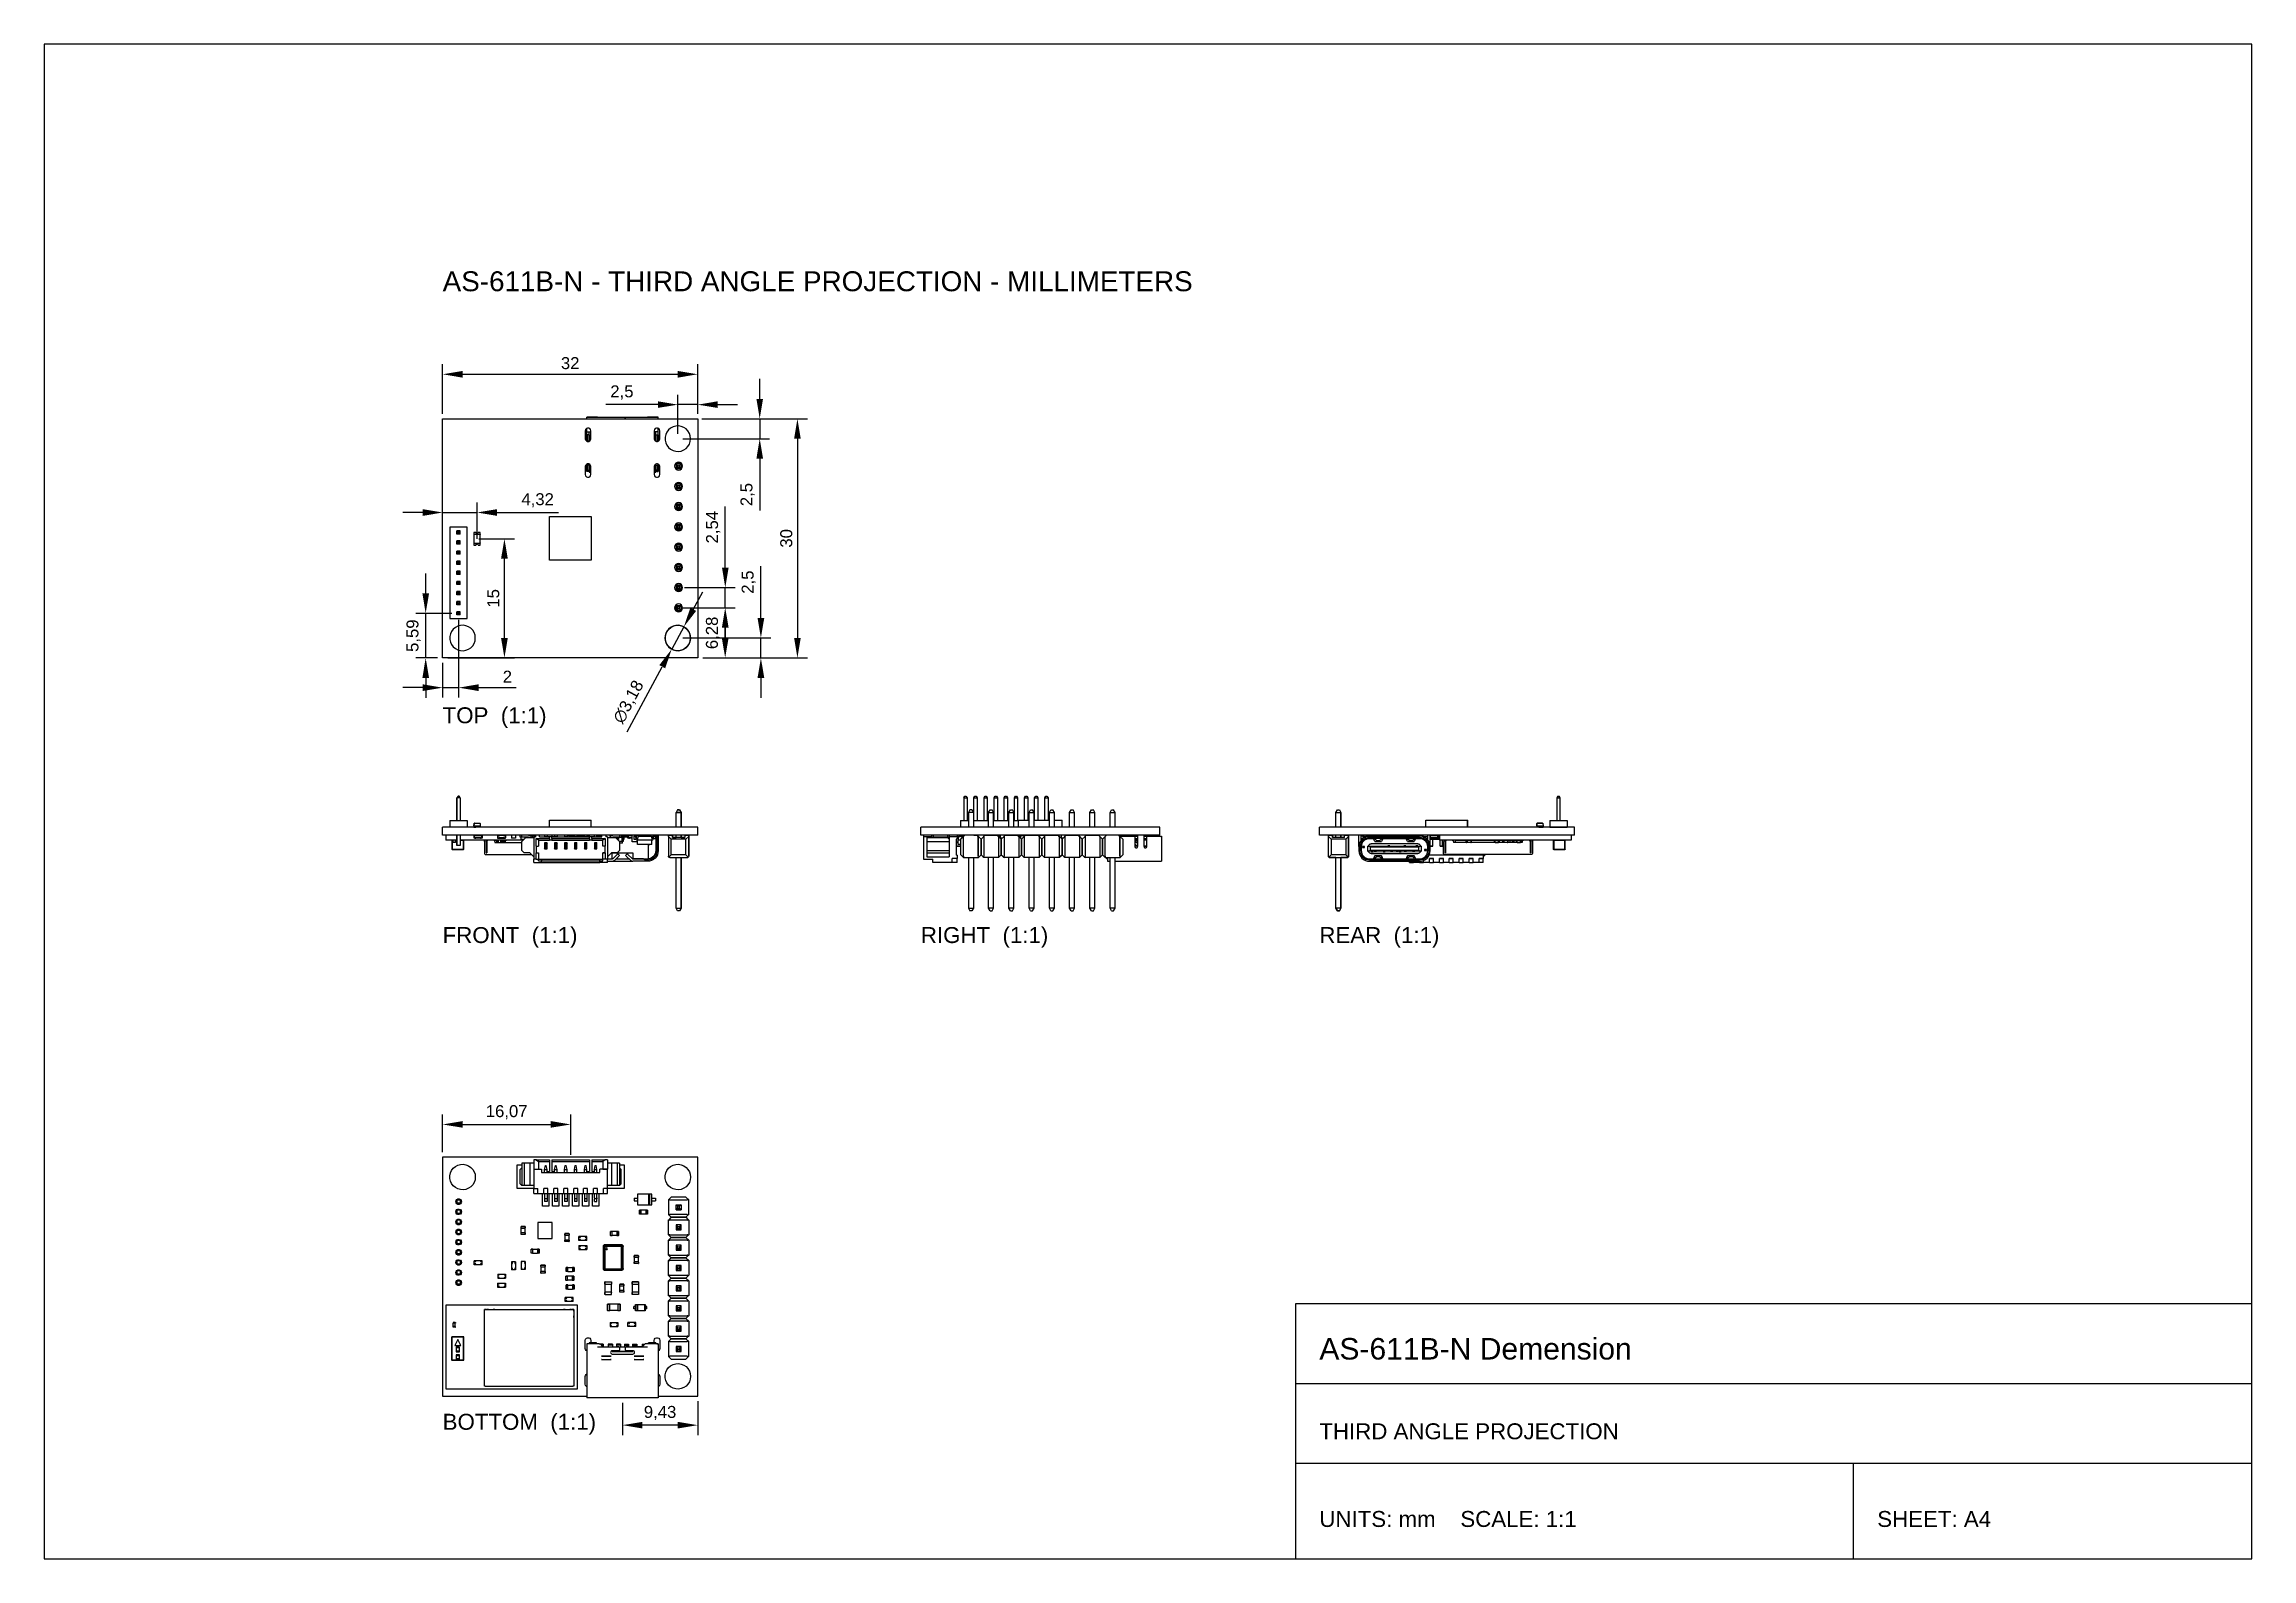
# Model space of a CAD drawing. Header units: millimetres. Extents: x -50 to 227, y -72 to 118.
import ezdxf

# ---------------------------------------------------------------- set-up
doc = ezdxf.new("R2010")
doc.units = ezdxf.units.MM
for name, color, linetype in [('LABELS', 7, 'Continuous'), ('SHEET_A4', 7, 'Continuous'), ('VISIBLE', 7, 'Continuous')]:
    doc.layers.add(name, color=color, linetype=linetype)
doc.styles.get("Standard").update_dxf_attribs({"font": 'arial.ttf'})
doc.dimstyles.get("Standard").update_dxf_attribs({"dimtxt": 2.5, "dimasz": 2.5, "dimexe": 1.25, "dimexo": 0.625, "dimtad": 1, "dimcen": 2.5, "dimazin": 3, "dimtfac": 1, "dimtmove": 0, "dimatfit": 3})

msp = doc.modelspace()

# ---------------------------------------------------------------- texts
at = {"layer": 'LABELS'}
for s, height, p in [('AS-611B-N - THIRD ANGLE PROJECTION - MILLIMETERS', 2.5, (0, 87.008)), ('TOP  (1:1)', 2, (0, 32.816)), ('FRONT  (1:1)', 2, (0, 5.247)), ('RIGHT  (1:1)', 2, (60, 5.247)), ('REAR  (1:1)', 2, (110, 5.247)), ('BOTTOM  (1:1)', 2, (0, -55.81))]:
    msp.add_text(s, height=height, dxfattribs=at).set_placement(p)
at = {"layer": 'SHEET_A4'}
for s, height, p in [('AS-611B-N Demension', 2.7, (110, -47)), ('THIRD ANGLE PROJECTION', 2, (110, -57)), ('UNITS: mm    SCALE: 1:1', 2, (110, -68)), ('SHEET: A4', 2, (180, -68))]:
    msp.add_text(s, height=height, dxfattribs=at).set_placement(p)

# ---------------------------------------------------------------- blocks, each defined once
blk = doc.blocks.new('*D0')
at = {"color": 0, "lineweight": -2, "transparency": 16777216}
for p, q in [((27, 72.78), (20.48, 72.78)), ((29.5, 69.13), (29.5, 74.03)), ((32, 72.78), (29.5, 72.78)), ((32, 71.63), (32, 74.03)), ((34.5, 72.78), (37, 72.78))]:
    blk.add_line(p, q, dxfattribs=at)
at = {"color": 0, "transparency": 16777216}
for points in [[(27, 73.2), (27, 72.37), (29.5, 72.78)], [(34.5, 73.2), (34.5, 72.37), (32, 72.78)]]:
    blk.add_solid(points, dxfattribs=at)
at = {"layer": 'Defpoints', "color": 0, "transparency": 16777216}
for p in [(29.5, 72.78), (32, 71.01), (29.5, 68.51)]:
    blk.add_point(p, dxfattribs=at)
at = {"color": 0, "transparency": 16777216, "insert": (22.49, 74.31), "char_height": 1.5, "attachment_point": 5}
blk.add_mtext('2,5', dxfattribs=at)
blk = doc.blocks.new('*D2')
at = {"color": 0, "lineweight": -2, "transparency": 16777216}
for p, q in [((39.93, 46.01), (39.93, 52.53)), ((30.13, 43.51), (41.18, 43.51)), ((39.93, 41.01), (39.93, 43.51)), ((32.63, 41.01), (41.18, 41.01)), ((39.93, 38.51), (39.93, 36.01))]:
    blk.add_line(p, q, dxfattribs=at)
at = {"color": 0, "transparency": 16777216}
for points in [[(39.51, 46.01), (40.35, 46.01), (39.93, 43.51)], [(39.51, 38.51), (40.35, 38.51), (39.93, 41.01)]]:
    blk.add_solid(points, dxfattribs=at)
at = {"layer": 'Defpoints', "color": 0, "transparency": 16777216}
for p in [(29.5, 43.51), (39.93, 43.51), (32, 41.01)]:
    blk.add_point(p, dxfattribs=at)
at = {"color": 0, "transparency": 16777216, "insert": (38.4, 50.52), "char_height": 1.5, "attachment_point": 5, "rotation": 90}
blk.add_mtext('2,5', dxfattribs=at)
blk = doc.blocks.new('*D3')
at = {"color": 0, "lineweight": -2, "transparency": 16777216}
for p, q in [((30.1, 47.29), (36.7, 47.29)), ((35.45, 43.51), (35.45, 44.79)), ((32.63, 41.01), (36.7, 41.01))]:
    blk.add_line(p, q, dxfattribs=at)
at = {"color": 0, "transparency": 16777216}
for points in [[(35.03, 44.79), (35.87, 44.79), (35.45, 47.29)], [(35.03, 43.51), (35.87, 43.51), (35.45, 41.01)]]:
    blk.add_solid(points, dxfattribs=at)
at = {"layer": 'Defpoints', "color": 0, "transparency": 16777216}
for p in [(29.48, 47.29), (35.45, 47.29), (32, 41.01)]:
    blk.add_point(p, dxfattribs=at)
at = {"color": 0, "transparency": 16777216, "insert": (33.92, 44.15), "char_height": 1.5, "attachment_point": 5, "rotation": 90}
blk.add_mtext('6,28', dxfattribs=at)
blk = doc.blocks.new('*D4')
at = {"color": 0, "lineweight": -2, "transparency": 16777216}
for p, q in [((35.46, 52.33), (35.46, 59.99)), ((30.23, 47.29), (36.71, 47.29)), ((30.35, 49.83), (36.71, 49.83)), ((35.46, 47.29), (35.46, 49.83)), ((35.46, 44.79), (35.46, 42.29))]:
    blk.add_line(p, q, dxfattribs=at)
at = {"color": 0, "transparency": 16777216}
for points in [[(35.05, 52.33), (35.88, 52.33), (35.46, 49.83)], [(35.05, 44.79), (35.88, 44.79), (35.46, 47.29)]]:
    blk.add_solid(points, dxfattribs=at)
at = {"layer": 'Defpoints', "color": 0, "transparency": 16777216}
for p in [(29.6, 47.29), (29.73, 49.83), (35.46, 49.83)]:
    blk.add_point(p, dxfattribs=at)
at = {"color": 0, "transparency": 16777216, "insert": (33.94, 57.41), "char_height": 1.5, "attachment_point": 5, "rotation": 90}
blk.add_mtext('2,54', dxfattribs=at)
blk = doc.blocks.new('*D5')
at = {"color": 0, "lineweight": -2, "transparency": 16777216}
for p, q in [((39.78, 73.51), (39.78, 76.01)), ((32.63, 71.01), (41.03, 71.01)), ((39.78, 71.01), (39.78, 68.51)), ((30.13, 68.51), (41.03, 68.51)), ((39.78, 66.01), (39.78, 59.49))]:
    blk.add_line(p, q, dxfattribs=at)
at = {"color": 0, "transparency": 16777216}
for points in [[(39.37, 73.51), (40.2, 73.51), (39.78, 71.01)], [(39.37, 66.01), (40.2, 66.01), (39.78, 68.51)]]:
    blk.add_solid(points, dxfattribs=at)
at = {"layer": 'Defpoints', "color": 0, "transparency": 16777216}
for p in [(32, 71.01), (29.5, 68.51), (39.78, 68.51)]:
    blk.add_point(p, dxfattribs=at)
at = {"color": 0, "transparency": 16777216, "insert": (38.26, 61.5), "char_height": 1.5, "attachment_point": 5, "rotation": 90}
blk.add_mtext('2,5', dxfattribs=at)
blk = doc.blocks.new('*D6')
at = {"color": 0, "lineweight": -2, "transparency": 16777216}
for p, q in [((32.51, 71.01), (45.76, 71.01)), ((44.51, 68.51), (44.51, 43.51)), ((32.63, 41.01), (45.76, 41.01))]:
    blk.add_line(p, q, dxfattribs=at)
at = {"color": 0, "transparency": 16777216}
for points in [[(44.1, 68.51), (44.93, 68.51), (44.51, 71.01)], [(44.1, 43.51), (44.93, 43.51), (44.51, 41.01)]]:
    blk.add_solid(points, dxfattribs=at)
at = {"layer": 'Defpoints', "color": 0, "transparency": 16777216}
for p in [(31.89, 71.01), (32, 41.01), (44.51, 41.01)]:
    blk.add_point(p, dxfattribs=at)
at = {"color": 0, "transparency": 16777216, "insert": (43.12, 56.01), "char_height": 1.5, "attachment_point": 5, "rotation": 90}
blk.add_mtext('30', dxfattribs=at)
blk = doc.blocks.new('*D7')
at = {"color": 0, "lineweight": -2, "transparency": 16777216}
for p, q in [((0, 71.63), (0, 77.84)), ((32, 71.63), (32, 77.84)), ((2.5, 76.59), (29.5, 76.59))]:
    blk.add_line(p, q, dxfattribs=at)
at = {"color": 0, "transparency": 16777216}
for points in [[(2.5, 77.01), (2.5, 76.17), (0, 76.59)], [(29.5, 77.01), (29.5, 76.17), (32, 76.59)]]:
    blk.add_solid(points, dxfattribs=at)
at = {"layer": 'Defpoints', "color": 0, "transparency": 16777216}
for p in [(32, 76.59), (0, 71.01), (32, 71.01)]:
    blk.add_point(p, dxfattribs=at)
at = {"color": 0, "transparency": 16777216, "insert": (16, 77.98), "char_height": 1.5, "attachment_point": 5}
blk.add_mtext('32', dxfattribs=at)
blk = doc.blocks.new('*D8')
at = {"color": 0, "lineweight": -2, "transparency": 16777216}
for p, q in [((-2.13, 49.1), (-2.13, 51.6)), ((1.17, 46.6), (-3.38, 46.6)), ((-2.13, 41.01), (-2.13, 46.6)), ((-0.63, 41.01), (-3.38, 41.01)), ((-2.13, 38.51), (-2.13, 36.01))]:
    blk.add_line(p, q, dxfattribs=at)
at = {"color": 0, "transparency": 16777216}
for points in [[(-2.54, 49.1), (-1.71, 49.1), (-2.13, 46.6)], [(-2.54, 38.51), (-1.71, 38.51), (-2.13, 41.01)]]:
    blk.add_solid(points, dxfattribs=at)
at = {"layer": 'Defpoints', "color": 0, "transparency": 16777216}
for p in [(-2.13, 46.6), (1.8, 46.6), (0, 41.01)]:
    blk.add_point(p, dxfattribs=at)
at = {"color": 0, "transparency": 16777216, "insert": (-3.65, 43.8), "char_height": 1.5, "attachment_point": 5, "rotation": 90}
blk.add_mtext('5,59', dxfattribs=at)
blk = doc.blocks.new('*D9')
at = {"color": 0, "lineweight": -2, "transparency": 16777216}
for p, q in [((2, 45.77), (2, 36.03)), ((0, 40.38), (0, 36.03)), ((-2.5, 37.28), (-5, 37.28)), ((0, 37.28), (2, 37.28)), ((4.5, 37.28), (9.24, 37.28))]:
    blk.add_line(p, q, dxfattribs=at)
at = {"color": 0, "transparency": 16777216}
for points in [[(-2.5, 37.7), (-2.5, 36.86), (0, 37.28)], [(4.5, 37.7), (4.5, 36.86), (2, 37.28)]]:
    blk.add_solid(points, dxfattribs=at)
at = {"layer": 'Defpoints', "color": 0, "transparency": 16777216}
for p in [(2, 46.39), (0, 41.01), (2, 37.28)]:
    blk.add_point(p, dxfattribs=at)
at = {"color": 0, "transparency": 16777216, "insert": (8.12, 38.66), "char_height": 1.5, "attachment_point": 5}
blk.add_mtext('2', dxfattribs=at)
blk = doc.blocks.new('*D10')
at = {"color": 0, "lineweight": -2, "transparency": 16777216}
for p, q in [((4.55, 55.96), (9, 55.96)), ((7.75, 43.51), (7.75, 53.46)), ((0.63, 41.01), (9, 41.01))]:
    blk.add_line(p, q, dxfattribs=at)
at = {"color": 0, "transparency": 16777216}
for points in [[(7.33, 53.46), (8.17, 53.46), (7.75, 55.96)], [(7.33, 43.51), (8.17, 43.51), (7.75, 41.01)]]:
    blk.add_solid(points, dxfattribs=at)
at = {"layer": 'Defpoints', "color": 0, "transparency": 16777216}
for p in [(3.92, 55.96), (7.75, 55.96), (0, 41.01)]:
    blk.add_point(p, dxfattribs=at)
at = {"color": 0, "transparency": 16777216, "insert": (6.36, 48.48), "char_height": 1.5, "attachment_point": 5, "rotation": 90}
blk.add_mtext('15', dxfattribs=at)
blk = doc.blocks.new('*D11')
at = {"color": 0, "lineweight": -2, "transparency": 16777216}
for p, q in [((-2.5, 59.25), (-5, 59.25)), ((0, 41.63), (0, 60.5)), ((0, 59.25), (4.32, 59.25)), ((4.32, 55.93), (4.32, 60.5)), ((6.82, 59.25), (14.52, 59.25))]:
    blk.add_line(p, q, dxfattribs=at)
at = {"color": 0, "transparency": 16777216}
for points in [[(-2.5, 59.67), (-2.5, 58.83), (0, 59.25)], [(6.82, 59.67), (6.82, 58.83), (4.32, 59.25)]]:
    blk.add_solid(points, dxfattribs=at)
at = {"layer": 'Defpoints', "color": 0, "transparency": 16777216}
for p in [(4.32, 59.25), (4.32, 55.31), (0, 41.01)]:
    blk.add_point(p, dxfattribs=at)
at = {"color": 0, "transparency": 16777216, "insert": (11.92, 60.78), "char_height": 1.5, "attachment_point": 5}
blk.add_mtext('4,32', dxfattribs=at)
blk = doc.blocks.new('*D13')
at = {"color": 0, "lineweight": -2, "transparency": 16777216}
for p, q in [((31.45, 47.1), (32.64, 49.3)), ((30.26, 44.91), (28.74, 42.11)), ((23.13, 31.75), (27.55, 39.91))]:
    blk.add_line(p, q, dxfattribs=at)
at = {"color": 0, "transparency": 16777216}
for points in [[(31.08, 47.3), (31.81, 46.91), (30.26, 44.91)], [(27.19, 40.11), (27.92, 39.71), (28.74, 42.11)]]:
    blk.add_solid(points, dxfattribs=at)
at = {"layer": 'Defpoints', "color": 0, "transparency": 16777216}
for p in [(30.26, 44.91), (28.74, 42.11)]:
    blk.add_point(p, dxfattribs=at)
at = {"color": 0, "transparency": 16777216, "insert": (23.38, 35.47), "char_height": 1.5, "attachment_point": 5, "rotation": 61.5594}
blk.add_mtext('∅3,18', dxfattribs=at)
blk = doc.blocks.new('*D14')
at = {"color": 0, "lineweight": -2, "transparency": 16777216}
for p, q in [((0, -20.99), (0, -16.26)), ((16.07, -21.33), (16.07, -16.26)), ((2.5, -17.51), (13.57, -17.51))]:
    blk.add_line(p, q, dxfattribs=at)
at = {"color": 0, "transparency": 16777216}
for points in [[(2.5, -17.09), (2.5, -17.92), (0, -17.51)], [(13.57, -17.09), (13.57, -17.92), (16.07, -17.51)]]:
    blk.add_solid(points, dxfattribs=at)
at = {"layer": 'Defpoints', "color": 0, "transparency": 16777216}
for p in [(16.07, -17.51), (0, -21.61), (16.07, -21.96)]:
    blk.add_point(p, dxfattribs=at)
at = {"color": 0, "transparency": 16777216, "insert": (8.03, -15.98), "char_height": 1.5, "attachment_point": 5}
blk.add_mtext('16,07', dxfattribs=at)
blk = doc.blocks.new('*D15')
at = {"color": 0, "lineweight": -2, "transparency": 16777216}
for p, q in [((22.57, -52.44), (22.57, -56.48)), ((32, -52.24), (32, -56.48)), ((29.5, -55.23), (25.07, -55.23))]:
    blk.add_line(p, q, dxfattribs=at)
at = {"color": 0, "transparency": 16777216}
for points in [[(25.07, -54.82), (25.07, -55.65), (22.57, -55.23)], [(29.5, -54.82), (29.5, -55.65), (32, -55.23)]]:
    blk.add_solid(points, dxfattribs=at)
at = {"layer": 'Defpoints', "color": 0, "transparency": 16777216}
for p in [(22.57, -51.81), (32, -51.61), (22.57, -55.23)]:
    blk.add_point(p, dxfattribs=at)
at = {"color": 0, "transparency": 16777216, "insert": (27.28, -53.71), "char_height": 1.5, "attachment_point": 5}
blk.add_mtext('9,43', dxfattribs=at)

# ---------------------------------------------------------------- dimensions: what is measured, and where the dimension line sits
for base, p1, p2, picture, middle in [((32, 76.59), (0, 71.008), (32, 71.008), '*D7', (16, 77.982)), ((29.5, 72.782), (32, 71.008), (29.5, 68.508), '*D0', (22.491, 74.308)), ((4.3249, 59.2492), (0, 41.0075), (4.3249, 55.3076), '*D11', (11.9206, 60.7756)), ((2, 37.279), (0, 41.008), (2, 46.395), '*D9', (8.121, 38.657)), ((16.067, -17.507), (0, -21.61), (16.067, -21.958), '*D14', (8.034, -15.981)), ((22.57, -55.233), (32, -51.61), (22.57, -51.81), '*D15', (27.285, -53.707))]:
    dim = msp.add_linear_dim(base=base, p1=p1, p2=p2, dimstyle='Standard', override={"dimtxt": 1.5, "dimtxsty": 'Standard', "dimadec": 0, "dimazin": 0, "dimfxl": 1})
    dim.commit()
    dim.dimension.update_dxf_attribs({"geometry": picture, "text_midpoint": middle})
for base, p1, p2, picture, middle in [((39.784, 68.508), (32, 71.008), (29.5, 68.508), '*D5', (38.258, 61.499)), ((44.514, 41.008), (31.888, 71.008), (32, 41.008), '*D6', (43.123, 56.008)), ((35.463, 49.828), (29.6, 47.288), (29.725, 49.828), '*D4', (33.937, 57.41)), ((-2.128, 46.598), (0, 41.008), (1.796, 46.598), '*D8', (-3.654, 43.803)), ((39.93, 43.508), (32, 41.008), (29.5, 43.508), '*D2', (38.403, 50.516)), ((35.451, 47.288), (32, 41.008), (29.475, 47.288), '*D3', (33.924, 44.148))]:
    dim = msp.add_linear_dim(base=base, p1=p1, p2=p2, angle=90, dimstyle='Standard', override={"dimtxt": 1.5, "dimtxsty": 'Standard', "dimadec": 0, "dimazin": 0, "dimfxl": 1})
    dim.commit()
    dim.dimension.update_dxf_attribs({"geometry": picture, "text_midpoint": middle})
dim = msp.add_linear_dim(base=(7.749, 55.958), p1=(0, 41.008), p2=(3.925, 55.958), angle=90, text='15', dimstyle='Standard', override={"dimtxt": 1.5, "dimtxsty": 'Standard', "dimadec": 0, "dimazin": 0, "dimfxl": 1})
dim.commit()
dim.dimension.update_dxf_attribs({"geometry": '*D10', "text_midpoint": (6.358, 48.483)})
dim = msp.add_diameter_dim_2p(p1=(30.258, 44.906), p2=(28.742, 42.109), dimstyle='Standard', override={"dimtxt": 1.5, "dimtxsty": 'Standard', "dimadec": 0, "dimazin": 0, "dimfxl": 1})
dim.commit()
dim.dimension.update_dxf_attribs({"geometry": '*D13', "text_midpoint": (23.383, 35.469)})

# ---------------------------------------------------------------- linework, layer by layer
msp.add_circle((29.5, 43.508), 1.591)
at = {"layer": 'SHEET_A4'}
for p, q in [((107, -50), (227, -50)), ((107, -60), (227, -60)), ((177, -72), (177, -60))]:
    msp.add_line(p, q, dxfattribs=at)
for points in [[(-50, -72), (227, -72), (227, 118), (-50, 118)], [(107, -72), (227, -72), (227, -40), (107, -40)]]:
    msp.add_lwpolyline(points, close=True, dxfattribs=at)
at = {"layer": 'VISIBLE'}
for points in [[(0, 41.008), (0, 71.008)], [(0, 71.008), (32, 71.008)], [(18.6, 69.508), (18.565, 69.659), (18.468, 69.781), (18.328, 69.849), (18.172, 69.849), (18.032, 69.781), (17.935, 69.659), (17.9, 69.508)], [(17.9, 69.508), (17.9, 68.508)], [(18.1, 71.208), (18.126, 71.208), (18.201, 71.208), (18.489, 71.208), (19.43, 71.208)], [(19.43, 71.208), (18.489, 71.208), (18.201, 71.208), (18.126, 71.208), (18.1, 71.208)], [(18.1, 71.008), (18.1, 71.208)], [(18.1, 71.008), (18.1, 71.208)], [(18.1, 69.358), (18.1, 69.824)], [(18.1, 69.358), (18.1, 69.824)], [(18.1, 69.008), (18.1, 69.012), (18.1, 69.025), (18.1, 69.046), (18.1, 69.073), (18.1, 69.107), (18.1, 69.144), (18.1, 69.183), (18.1, 69.222), (18.1, 69.259), (18.1, 69.292), (18.1, 69.319), (18.1, 69.34), (18.1, 69.353), (18.1, 69.358)], [(18.1, 69.358), (18.133, 69.358), (18.231, 69.358), (18.6, 69.358)], [(19.43, 71.208), (18.596, 71.208), (18.34, 71.208), (18.273, 71.208), (18.25, 71.208)], [(18.25, 71.208), (18.273, 71.208), (18.34, 71.208), (18.596, 71.208), (19.43, 71.208)], [(18.4, 69.008), (18.4, 69.012), (18.4, 69.025), (18.4, 69.046), (18.4, 69.073), (18.4, 69.107), (18.4, 69.144), (18.4, 69.182), (18.4, 69.221), (18.4, 69.258), (18.4, 69.292), (18.4, 69.319), (18.4, 69.34), (18.4, 69.353), (18.4, 69.358)], [(18.6, 68.508), (18.6, 69.508)], [(19.43, 71.208), (22.9, 71.208)], [(19.43, 71.208), (25.71, 71.208)], [(22.9, 71.208), (22.9, 71.008)], [(22.92, 71.208), (25.71, 71.208)], [(22.92, 71.008), (22.92, 71.208)], [(25.71, 71.208), (26.544, 71.208), (26.8, 71.208), (26.867, 71.208), (26.89, 71.208)], [(27.04, 71.208), (27.014, 71.208), (26.939, 71.208), (26.65, 71.208), (25.71, 71.208)], [(26.89, 71.208), (26.867, 71.208), (26.8, 71.208), (26.544, 71.208), (25.71, 71.208)], [(25.71, 71.208), (26.65, 71.208), (26.939, 71.208), (27.014, 71.208), (27.04, 71.208)], [(27.24, 69.508), (27.205, 69.659), (27.108, 69.781), (26.968, 69.849), (26.812, 69.849), (26.672, 69.781), (26.575, 69.659), (26.54, 69.508)], [(26.54, 69.508), (26.54, 68.508)], [(27.04, 69.358), (27.007, 69.358), (26.908, 69.358), (26.54, 69.358)], [(26.74, 69.008), (26.74, 69.012), (26.74, 69.025), (26.74, 69.046), (26.74, 69.073), (26.74, 69.107), (26.74, 69.144), (26.74, 69.182), (26.74, 69.221), (26.74, 69.258), (26.74, 69.292), (26.74, 69.319), (26.74, 69.34), (26.74, 69.353), (26.74, 69.358)], [(27.04, 71.008), (27.04, 71.208)], [(27.04, 71.008), (27.04, 71.208)], [(27.04, 69.358), (27.04, 69.824)], [(27.04, 69.358), (27.04, 69.824)], [(27.04, 69.008), (27.04, 69.012), (27.04, 69.025), (27.04, 69.046), (27.04, 69.073), (27.04, 69.107), (27.04, 69.144), (27.04, 69.183), (27.04, 69.222), (27.04, 69.259), (27.04, 69.292), (27.04, 69.319), (27.04, 69.34), (27.04, 69.353), (27.04, 69.358)], [(27.24, 68.508), (27.24, 69.508)], [(31.1, 68.508), (31.063, 68.851), (30.952, 69.179), (30.774, 69.476), (30.536, 69.727), (30.249, 69.921), (29.928, 70.049), (29.587, 70.105), (29.241, 70.086), (28.908, 69.994), (28.602, 69.832), (28.338, 69.608), (28.129, 69.332), (27.984, 69.018), (27.909, 68.681), (27.909, 68.335), (27.984, 67.997), (28.129, 67.683), (28.338, 67.407), (28.602, 67.183), (28.908, 67.021), (29.241, 66.929), (29.587, 66.91), (29.928, 66.966), (30.249, 67.094), (30.536, 67.288), (30.774, 67.539), (30.952, 67.836), (31.063, 68.164), (31.1, 68.508)], [(32, 71.008), (32, 41.008)], [(17.9, 68.508), (17.935, 68.356), (18.032, 68.234), (18.172, 68.166), (18.328, 68.166), (18.468, 68.234), (18.565, 68.356), (18.6, 68.508)], [(18.1, 69.008), (18.109, 69.008)], [(18.4, 69.008), (18.1, 69.008)], [(18.1, 69.008), (18.1, 69.008)], [(18.1, 68.208), (18.1, 69.008)], [(18.1, 68.191), (18.1, 68.194), (18.1, 68.196), (18.1, 68.197), (18.1, 68.199), (18.1, 68.201), (18.1, 68.202), (18.1, 68.203), (18.1, 68.205), (18.1, 68.205), (18.1, 68.206), (18.1, 68.207), (18.1, 68.207), (18.1, 68.208), (18.1, 68.208)], [(18.109, 68.208), (18.1, 68.208)], [(18.391, 69.008), (18.109, 69.008)], [(18.109, 69.008), (18.115, 68.994), (18.121, 68.949), (18.126, 68.808)], [(18.126, 68.408), (18.121, 68.266), (18.115, 68.222), (18.109, 68.208)], [(18.391, 68.208), (18.109, 68.208)], [(18.126, 68.808), (18.126, 68.408)], [(18.374, 68.808), (18.379, 68.949), (18.385, 68.994), (18.391, 69.008)], [(18.374, 68.408), (18.374, 68.808)], [(18.391, 68.208), (18.385, 68.222), (18.379, 68.266), (18.374, 68.408)], [(18.391, 69.008), (18.4, 69.008)], [(18.4, 68.208), (18.391, 68.208)], [(18.4, 69.008), (18.4, 69.008)], [(18.4, 69.008), (18.4, 68.208)], [(18.4, 68.191), (18.4, 68.193), (18.4, 68.196), (18.4, 68.197), (18.4, 68.199), (18.4, 68.201), (18.4, 68.202), (18.4, 68.203), (18.4, 68.205), (18.4, 68.205), (18.4, 68.206), (18.4, 68.207), (18.4, 68.207), (18.4, 68.208), (18.4, 68.208)], [(26.54, 68.508), (26.575, 68.356), (26.672, 68.234), (26.812, 68.166), (26.968, 68.166), (27.108, 68.234), (27.205, 68.356), (27.24, 68.508)], [(26.74, 69.008), (27.04, 69.008)], [(26.74, 69.008), (26.749, 69.008)], [(26.74, 69.008), (26.74, 69.008)], [(26.74, 68.208), (26.74, 69.008)], [(26.749, 68.208), (26.74, 68.208)], [(26.74, 68.191), (26.74, 68.194), (26.74, 68.196), (26.74, 68.197), (26.74, 68.199), (26.74, 68.201), (26.74, 68.202), (26.74, 68.203), (26.74, 68.205), (26.74, 68.205), (26.74, 68.206), (26.74, 68.207), (26.74, 68.207), (26.74, 68.208), (26.74, 68.208)], [(26.749, 69.008), (27.031, 69.008)], [(26.749, 69.008), (26.755, 68.994), (26.761, 68.949), (26.766, 68.808)], [(26.766, 68.408), (26.761, 68.266), (26.755, 68.222), (26.749, 68.208)], [(26.749, 68.208), (27.031, 68.208)], [(26.766, 68.808), (26.766, 68.408)], [(27.014, 68.808), (27.019, 68.949), (27.025, 68.994), (27.031, 69.008)], [(27.014, 68.408), (27.014, 68.808)], [(27.031, 68.208), (27.025, 68.222), (27.019, 68.266), (27.014, 68.408)], [(27.031, 69.008), (27.04, 69.008)], [(27.04, 68.208), (27.031, 68.208)], [(27.04, 69.008), (27.04, 69.008)], [(27.04, 69.008), (27.04, 68.208)], [(27.04, 68.191), (27.04, 68.193), (27.04, 68.196), (27.04, 68.197), (27.04, 68.199), (27.04, 68.201), (27.04, 68.202), (27.04, 68.203), (27.04, 68.205), (27.04, 68.205), (27.04, 68.206), (27.04, 68.207), (27.04, 68.207), (27.04, 68.208), (27.04, 68.208)], [(18.6, 65.008), (18.565, 65.159), (18.468, 65.281), (18.328, 65.349), (18.172, 65.349), (18.032, 65.281), (17.935, 65.159), (17.9, 65.008)], [(17.9, 65.008), (17.9, 64.008)], [(17.9, 64.008), (17.935, 63.856), (18.032, 63.734), (18.172, 63.666), (18.328, 63.666), (18.468, 63.734), (18.565, 63.856), (18.6, 64.008)], [(18.1, 65.208), (18.1, 65.208), (18.1, 65.21), (18.1, 65.214), (18.1, 65.219), (18.1, 65.225), (18.1, 65.232), (18.1, 65.24), (18.1, 65.25), (18.1, 65.26), (18.1, 65.271), (18.1, 65.284), (18.1, 65.296), (18.1, 65.31), (18.1, 65.324)], [(18.1, 65.208), (18.109, 65.208)], [(18.4, 65.208), (18.1, 65.208)], [(18.1, 65.208), (18.1, 65.208)], [(18.1, 64.408), (18.1, 65.208)], [(18.25, 64.408), (18.138, 64.408), (18.1, 64.408)], [(18.109, 64.408), (18.1, 64.408)], [(18.391, 65.208), (18.109, 65.208)], [(18.109, 65.208), (18.115, 65.194), (18.121, 65.149), (18.126, 65.008)], [(18.126, 64.608), (18.121, 64.466), (18.115, 64.422), (18.109, 64.408)], [(18.25, 64.408), (18.109, 64.408)], [(18.126, 65.008), (18.126, 64.608)], [(18.25, 64.408), (18.258, 64.422), (18.284, 64.466), (18.365, 64.608)], [(18.4, 64.408), (18.288, 64.408), (18.25, 64.408)], [(18.365, 64.608), (18.374, 64.622)], [(18.374, 65.008), (18.379, 65.149), (18.385, 65.194), (18.391, 65.208)], [(18.374, 64.622), (18.374, 65.008)], [(18.4, 64.667), (18.374, 64.622)], [(18.391, 65.208), (18.4, 65.208)], [(18.4, 65.324), (18.4, 65.208)], [(18.4, 65.208), (18.4, 64.667)], [(18.4, 64.667), (18.4, 64.308)], [(18.4, 64.308), (18.6, 64.308)], [(18.6, 64.008), (18.6, 65.008)], [(27.24, 65.008), (27.205, 65.159), (27.108, 65.281), (26.968, 65.349), (26.812, 65.349), (26.672, 65.281), (26.575, 65.159), (26.54, 65.008)], [(26.54, 65.008), (26.54, 64.008)], [(26.54, 64.308), (26.74, 64.308)], [(26.54, 64.008), (26.575, 63.856), (26.672, 63.734), (26.812, 63.666), (26.968, 63.666), (27.108, 63.734), (27.205, 63.856), (27.24, 64.008)], [(26.74, 65.208), (26.74, 65.324)], [(26.74, 65.208), (27.04, 65.208)], [(26.74, 65.208), (26.749, 65.208)], [(26.74, 64.667), (26.74, 65.208)], [(26.766, 64.622), (26.74, 64.667)], [(26.74, 64.308), (26.74, 64.667)], [(26.89, 64.408), (26.852, 64.408), (26.74, 64.408)], [(26.749, 65.208), (27.031, 65.208)], [(26.749, 65.208), (26.755, 65.194), (26.761, 65.149), (26.766, 65.008)], [(26.766, 65.008), (26.766, 64.622)], [(26.766, 64.622), (26.774, 64.608)], [(26.774, 64.608), (26.856, 64.466), (26.882, 64.422), (26.89, 64.408)], [(26.89, 64.408), (27.031, 64.408)], [(27.04, 64.408), (27.002, 64.408), (26.89, 64.408)], [(27.014, 65.008), (27.019, 65.149), (27.025, 65.194), (27.031, 65.208)], [(27.014, 64.608), (27.014, 65.008)], [(27.031, 64.408), (27.025, 64.422), (27.019, 64.466), (27.014, 64.608)], [(27.031, 65.208), (27.04, 65.208)], [(27.04, 64.408), (27.031, 64.408)], [(27.04, 65.208), (27.04, 65.208), (27.04, 65.21), (27.04, 65.214), (27.04, 65.219), (27.04, 65.225), (27.04, 65.232), (27.04, 65.24), (27.04, 65.25), (27.04, 65.26), (27.04, 65.272), (27.04, 65.284), (27.04, 65.297), (27.04, 65.31), (27.04, 65.324)], [(27.04, 65.208), (27.04, 65.208)], [(27.04, 65.208), (27.04, 64.408)], [(27.24, 64.008), (27.24, 65.008)], [(30.1, 65.068), (30.062, 65.259), (29.954, 65.421), (29.791, 65.529), (29.6, 65.568), (29.409, 65.529), (29.246, 65.421), (29.138, 65.259), (29.1, 65.068), (29.138, 64.876), (29.246, 64.714), (29.409, 64.606), (29.6, 64.568), (29.791, 64.606), (29.954, 64.714), (30.062, 64.876), (30.1, 65.068)], [(29.285, 65.383), (29.285, 64.753)], [(29.475, 65.193), (29.285, 65.383)], [(29.915, 65.383), (29.285, 65.383)], [(29.285, 64.753), (29.475, 64.943)], [(29.285, 64.753), (29.915, 64.753)], [(29.285, 64.753), (29.285, 64.753)], [(29.285, 64.753), (29.285, 64.753)], [(29.285, 64.753), (29.285, 64.753)], [(29.285, 64.753), (29.915, 64.753)], [(29.915, 64.753), (29.285, 64.753)], [(29.285, 64.753), (29.285, 64.753)], [(29.725, 65.193), (29.475, 65.193)], [(29.475, 65.193), (29.475, 64.943)], [(29.475, 64.943), (29.725, 64.943)], [(29.915, 65.383), (29.725, 65.193)], [(29.725, 64.943), (29.725, 65.193)], [(29.915, 64.753), (29.725, 64.943)], [(29.915, 64.753), (29.915, 65.383)], [(29.915, 64.753), (29.915, 64.753)], [(29.915, 64.753), (29.915, 64.753)], [(29.915, 64.753), (29.915, 64.753)], [(29.915, 64.753), (29.915, 64.753)], [(30.1, 62.528), (30.062, 62.719), (29.954, 62.881), (29.791, 62.989), (29.6, 63.028), (29.409, 62.989), (29.246, 62.881), (29.138, 62.719), (29.1, 62.528), (29.138, 62.336), (29.246, 62.174), (29.409, 62.066), (29.6, 62.028), (29.791, 62.066), (29.954, 62.174), (30.062, 62.336), (30.1, 62.528)], [(29.285, 62.843), (29.285, 62.213)], [(29.475, 62.653), (29.285, 62.843)], [(29.915, 62.843), (29.285, 62.843)], [(29.285, 62.213), (29.475, 62.403)], [(29.285, 62.213), (29.915, 62.213)], [(29.285, 62.213), (29.285, 62.213)], [(29.285, 62.213), (29.285, 62.213)], [(29.915, 62.213), (29.285, 62.213)], [(29.285, 62.213), (29.915, 62.213)], [(29.285, 62.213), (29.285, 62.213)], [(29.285, 62.213), (29.285, 62.213)], [(29.725, 62.653), (29.475, 62.653)], [(29.475, 62.653), (29.475, 62.403)], [(29.475, 62.403), (29.725, 62.403)], [(29.915, 62.843), (29.725, 62.653)], [(29.725, 62.403), (29.725, 62.653)], [(29.915, 62.213), (29.725, 62.403)], [(29.915, 62.213), (29.915, 62.843)], [(29.915, 62.213), (29.915, 62.213)], [(29.915, 62.213), (29.915, 62.213)], [(29.915, 62.213), (29.915, 62.213)], [(29.915, 62.213), (29.915, 62.213)], [(13.391, 58.758), (13.391, 58.758)], [(13.391, 58.758), (13.391, 58.758)], [(13.391, 58.758), (18.625, 58.758)], [(13.391, 58.758), (13.391, 58.758)], [(13.4, 53.258), (13.391, 58.758)], [(18.625, 58.758), (18.625, 53.258)], [(30.1, 59.988), (30.062, 60.179), (29.954, 60.341), (29.791, 60.449), (29.6, 60.488), (29.409, 60.449), (29.246, 60.341), (29.138, 60.179), (29.1, 59.988), (29.138, 59.796), (29.246, 59.634), (29.409, 59.526), (29.6, 59.488), (29.791, 59.526), (29.954, 59.634), (30.062, 59.796), (30.1, 59.988)], [(29.285, 60.303), (29.285, 59.673)], [(29.475, 60.113), (29.285, 60.303)], [(29.915, 60.303), (29.285, 60.303)], [(29.285, 59.673), (29.475, 59.863)], [(29.285, 59.673), (29.915, 59.673)], [(29.285, 59.673), (29.285, 59.673)], [(29.285, 59.673), (29.285, 59.673)], [(29.915, 59.673), (29.285, 59.673)], [(29.285, 59.673), (29.915, 59.673)], [(29.285, 59.673), (29.285, 59.673)], [(29.285, 59.673), (29.285, 59.673)], [(29.725, 60.113), (29.475, 60.113)], [(29.475, 60.113), (29.475, 59.863)], [(29.475, 59.863), (29.725, 59.863)], [(29.915, 60.303), (29.725, 60.113)], [(29.725, 59.863), (29.725, 60.113)], [(29.915, 59.673), (29.725, 59.863)], [(29.915, 59.673), (29.915, 60.303)], [(29.915, 59.673), (29.915, 59.673)], [(29.915, 59.673), (29.915, 59.673)], [(29.915, 59.673), (29.915, 59.673)], [(29.915, 59.673), (29.915, 59.673)], [(3.079, 57.393), (0.92, 57.393)], [(0.92, 57.393), (0.92, 45.963)], [(1.796, 56.555), (1.796, 56.961)], [(1.796, 56.961), (1.928, 56.829)], [(2.203, 56.961), (1.796, 56.961)], [(1.928, 56.687), (1.796, 56.555)], [(2.203, 56.555), (1.796, 56.555)], [(1.796, 55.691), (1.928, 55.559)], [(1.796, 55.285), (1.796, 55.691)], [(2.203, 55.691), (1.796, 55.691)], [(1.928, 55.417), (1.796, 55.285)], [(1.928, 56.687), (1.928, 56.829)], [(2.071, 56.829), (1.928, 56.829)], [(2.071, 56.687), (1.928, 56.687)], [(1.928, 55.417), (1.928, 55.559)], [(1.928, 55.559), (2.071, 55.559)], [(2.071, 55.417), (1.928, 55.417)], [(2.071, 56.829), (2.203, 56.961)], [(2.071, 56.687), (2.071, 56.829)], [(2.203, 56.555), (2.071, 56.687)], [(2.071, 55.559), (2.203, 55.691)], [(2.071, 55.417), (2.071, 55.559)], [(2.203, 55.285), (2.071, 55.417)], [(2.203, 56.555), (2.203, 56.961)], [(2.203, 55.285), (2.203, 55.691)], [(3.079, 45.963), (3.079, 57.393)], [(3.925, 56.758), (3.925, 56.508)], [(4.075, 56.758), (3.925, 56.758)], [(3.925, 56.508), (3.925, 55.408)], [(3.925, 56.458), (3.94, 56.493), (3.975, 56.508)], [(3.925, 56.458), (3.925, 55.457)], [(3.975, 55.408), (3.94, 55.422), (3.925, 55.457)], [(3.925, 55.408), (3.925, 55.158)], [(4.675, 56.508), (3.975, 56.508)], [(3.975, 55.408), (4.675, 55.408)], [(4.175, 56.758), (4.075, 56.758)], [(4.475, 56.758), (4.463, 56.7), (4.431, 56.652), (4.382, 56.619), (4.325, 56.608), (4.268, 56.619), (4.219, 56.652), (4.186, 56.7), (4.175, 56.758)], [(4.575, 56.758), (4.475, 56.758)], [(4.725, 56.758), (4.575, 56.758)], [(4.675, 56.508), (4.71, 56.493), (4.725, 56.458)], [(4.725, 55.457), (4.71, 55.422), (4.675, 55.408)], [(4.725, 56.508), (4.725, 56.758)], [(4.725, 56.46), (4.725, 56.508)], [(4.725, 55.457), (4.725, 56.458)], [(4.725, 55.408), (4.725, 55.455)], [(4.725, 55.158), (4.725, 55.408)], [(30.1, 57.448), (30.062, 57.639), (29.954, 57.801), (29.791, 57.909), (29.6, 57.948), (29.409, 57.909), (29.246, 57.801), (29.138, 57.639), (29.1, 57.448), (29.138, 57.256), (29.246, 57.094), (29.409, 56.986), (29.6, 56.948), (29.791, 56.986), (29.954, 57.094), (30.062, 57.256), (30.1, 57.448)], [(30.1, 54.908), (30.062, 55.099), (29.954, 55.261), (29.791, 55.369), (29.6, 55.408), (29.409, 55.369), (29.246, 55.261), (29.138, 55.099), (29.1, 54.908), (29.138, 54.716), (29.246, 54.554), (29.409, 54.446), (29.6, 54.408), (29.791, 54.446), (29.954, 54.554), (30.062, 54.716), (30.1, 54.908)], [(29.285, 57.763), (29.285, 57.133)], [(29.475, 57.573), (29.285, 57.763)], [(29.915, 57.763), (29.285, 57.763)], [(29.285, 57.133), (29.475, 57.323)], [(29.285, 57.133), (29.915, 57.133)], [(29.285, 57.133), (29.285, 57.133)], [(29.285, 57.133), (29.285, 57.133)], [(29.915, 57.133), (29.285, 57.133)], [(29.285, 57.133), (29.915, 57.133)], [(29.285, 57.133), (29.285, 57.133)], [(29.285, 57.133), (29.285, 57.133)], [(29.725, 57.573), (29.475, 57.573)], [(29.475, 57.573), (29.475, 57.323)], [(29.475, 57.323), (29.725, 57.323)], [(29.915, 57.763), (29.725, 57.573)], [(29.725, 57.323), (29.725, 57.573)], [(29.915, 57.133), (29.725, 57.323)], [(29.915, 57.133), (29.915, 57.763)], [(29.915, 57.133), (29.915, 57.133)], [(29.915, 57.133), (29.915, 57.133)], [(29.915, 57.133), (29.915, 57.133)], [(29.915, 57.133), (29.915, 57.133)], [(2.203, 55.285), (1.796, 55.285)], [(1.796, 54.421), (1.928, 54.289)], [(1.796, 54.015), (1.796, 54.421)], [(2.203, 54.421), (1.796, 54.421)], [(1.928, 54.147), (1.796, 54.015)], [(2.203, 54.015), (1.796, 54.015)], [(1.796, 53.151), (1.928, 53.019)], [(1.796, 52.745), (1.796, 53.151)], [(2.203, 53.151), (1.796, 53.151)], [(1.928, 52.877), (1.796, 52.745)], [(2.203, 52.745), (1.796, 52.745)], [(1.928, 54.147), (1.928, 54.289)], [(1.928, 54.289), (2.071, 54.289)], [(2.071, 54.147), (1.928, 54.147)], [(1.928, 52.877), (1.928, 53.019)], [(1.928, 53.019), (2.071, 53.019)], [(2.071, 52.877), (1.928, 52.877)], [(2.071, 54.289), (2.203, 54.421)], [(2.071, 54.147), (2.071, 54.289)], [(2.203, 54.015), (2.071, 54.147)], [(2.071, 53.019), (2.203, 53.151)], [(2.071, 52.877), (2.071, 53.019)], [(2.203, 52.745), (2.071, 52.877)], [(2.203, 54.015), (2.203, 54.421)], [(2.203, 52.745), (2.203, 53.151)], [(3.925, 55.158), (4.075, 55.158)], [(4.075, 55.158), (4.175, 55.158)], [(4.175, 55.158), (4.186, 55.215), (4.219, 55.264), (4.268, 55.296), (4.325, 55.308), (4.382, 55.296), (4.431, 55.264), (4.463, 55.215), (4.475, 55.158)], [(4.475, 55.158), (4.575, 55.158)], [(4.575, 55.158), (4.725, 55.158)], [(18.625, 53.258), (13.4, 53.258)], [(30.1, 52.368), (30.062, 52.559), (29.954, 52.721), (29.791, 52.829), (29.6, 52.868), (29.409, 52.829), (29.246, 52.721), (29.138, 52.559), (29.1, 52.368), (29.138, 52.176), (29.246, 52.014), (29.409, 51.906), (29.6, 51.868), (29.791, 51.906), (29.954, 52.014), (30.062, 52.176), (30.1, 52.368)], [(29.285, 55.223), (29.285, 54.593)], [(29.475, 55.033), (29.285, 55.223)], [(29.915, 55.223), (29.285, 55.223)], [(29.285, 54.593), (29.475, 54.783)], [(29.285, 54.593), (29.915, 54.593)], [(29.285, 54.593), (29.285, 54.593)], [(29.285, 54.593), (29.285, 54.593)], [(29.915, 54.593), (29.285, 54.593)], [(29.285, 54.593), (29.915, 54.593)], [(29.285, 54.593), (29.285, 54.593)], [(29.285, 54.593), (29.285, 54.593)], [(29.285, 52.683), (29.285, 52.053)], [(29.475, 52.493), (29.285, 52.683)], [(29.915, 52.683), (29.285, 52.683)], [(29.725, 55.033), (29.475, 55.033)], [(29.475, 55.033), (29.475, 54.783)], [(29.475, 54.783), (29.725, 54.783)], [(29.915, 55.223), (29.725, 55.033)], [(29.725, 54.783), (29.725, 55.033)], [(29.915, 54.593), (29.725, 54.783)], [(29.915, 52.683), (29.725, 52.493)], [(29.915, 54.593), (29.915, 55.223)], [(29.915, 54.593), (29.915, 54.593)], [(29.915, 54.593), (29.915, 54.593)], [(29.915, 54.593), (29.915, 54.593)], [(29.915, 54.593), (29.915, 54.593)], [(29.915, 52.053), (29.915, 52.683)], [(1.796, 51.881), (1.928, 51.749)], [(1.796, 51.475), (1.796, 51.881)], [(2.203, 51.881), (1.796, 51.881)], [(1.928, 51.607), (1.796, 51.475)], [(2.203, 51.475), (1.796, 51.475)], [(1.796, 50.611), (1.928, 50.479)], [(1.796, 50.205), (1.796, 50.611)], [(2.203, 50.611), (1.796, 50.611)], [(1.928, 50.337), (1.796, 50.205)], [(2.203, 50.205), (1.796, 50.205)], [(1.928, 51.607), (1.928, 51.749)], [(1.928, 51.749), (2.071, 51.749)], [(2.071, 51.607), (1.928, 51.607)], [(1.928, 50.337), (1.928, 50.479)], [(1.928, 50.479), (2.071, 50.479)], [(2.071, 50.337), (1.928, 50.337)], [(2.071, 51.749), (2.203, 51.881)], [(2.071, 51.607), (2.071, 51.749)], [(2.203, 51.475), (2.071, 51.607)], [(2.071, 50.479), (2.203, 50.611)], [(2.071, 50.337), (2.071, 50.479)], [(2.203, 50.205), (2.071, 50.337)], [(2.203, 51.475), (2.203, 51.881)], [(2.203, 50.205), (2.203, 50.611)], [(30.1, 49.828), (30.062, 50.019), (29.954, 50.181), (29.791, 50.289), (29.6, 50.328), (29.409, 50.289), (29.246, 50.181), (29.138, 50.019), (29.1, 49.828), (29.138, 49.636), (29.246, 49.474), (29.409, 49.366), (29.6, 49.328), (29.791, 49.366), (29.954, 49.474), (30.062, 49.636), (30.1, 49.828)], [(29.285, 52.053), (29.475, 52.243)], [(29.285, 52.053), (29.915, 52.053)], [(29.285, 52.053), (29.285, 52.053)], [(29.285, 52.053), (29.285, 52.053)], [(29.915, 52.053), (29.285, 52.053)], [(29.285, 52.053), (29.915, 52.053)], [(29.285, 52.053), (29.285, 52.053)], [(29.285, 52.053), (29.285, 52.053)], [(29.285, 50.143), (29.285, 49.513)], [(29.475, 49.953), (29.285, 50.143)], [(29.915, 50.143), (29.285, 50.143)], [(29.725, 52.493), (29.475, 52.493)], [(29.475, 52.493), (29.475, 52.243)], [(29.475, 52.243), (29.725, 52.243)], [(29.725, 49.953), (29.475, 49.953)], [(29.475, 49.953), (29.475, 49.703)], [(29.725, 52.243), (29.725, 52.493)], [(29.915, 52.053), (29.725, 52.243)], [(29.915, 50.143), (29.725, 49.953)], [(29.725, 49.703), (29.725, 49.953)], [(29.915, 52.053), (29.915, 52.053)], [(29.915, 52.053), (29.915, 52.053)], [(29.915, 52.053), (29.915, 52.053)], [(29.915, 52.053), (29.915, 52.053)], [(29.915, 49.513), (29.915, 50.143)], [(1.796, 49.341), (1.928, 49.209)], [(1.796, 48.935), (1.796, 49.341)], [(2.203, 49.341), (1.796, 49.341)], [(1.928, 49.067), (1.796, 48.935)], [(2.203, 48.935), (1.796, 48.935)], [(1.796, 48.071), (1.928, 47.939)], [(1.796, 47.665), (1.796, 48.071)], [(2.203, 48.071), (1.796, 48.071)], [(1.928, 47.797), (1.796, 47.665)], [(2.203, 47.665), (1.796, 47.665)], [(1.928, 49.067), (1.928, 49.209)], [(1.928, 49.209), (2.071, 49.209)], [(2.071, 49.067), (1.928, 49.067)], [(1.928, 47.797), (1.928, 47.939)], [(1.928, 47.939), (2.071, 47.939)], [(2.071, 47.797), (1.928, 47.797)], [(2.071, 49.209), (2.203, 49.341)], [(2.071, 49.067), (2.071, 49.209)], [(2.203, 48.935), (2.071, 49.067)], [(2.071, 47.939), (2.203, 48.071)], [(2.071, 47.797), (2.071, 47.939)], [(2.203, 47.665), (2.071, 47.797)], [(2.203, 48.935), (2.203, 49.341)], [(2.203, 47.665), (2.203, 48.071)], [(30.1, 47.288), (30.062, 47.479), (29.954, 47.641), (29.791, 47.749), (29.6, 47.788), (29.409, 47.749), (29.246, 47.641), (29.138, 47.479), (29.1, 47.288), (29.138, 47.096), (29.246, 46.934), (29.409, 46.826), (29.6, 46.788), (29.791, 46.826), (29.954, 46.934), (30.062, 47.096), (30.1, 47.288)], [(29.285, 49.513), (29.475, 49.703)], [(29.285, 49.513), (29.915, 49.513)], [(29.285, 49.513), (29.285, 49.513)], [(29.285, 49.513), (29.285, 49.513)], [(29.915, 49.513), (29.285, 49.513)], [(29.285, 49.513), (29.915, 49.513)], [(29.285, 49.513), (29.285, 49.513)], [(29.285, 49.513), (29.285, 49.513)], [(29.285, 46.973), (29.285, 47.603)], [(29.285, 47.603), (29.915, 47.603)], [(29.285, 47.603), (29.475, 47.413)], [(29.475, 47.163), (29.285, 46.973)], [(29.475, 49.703), (29.725, 49.703)], [(29.475, 47.413), (29.725, 47.413)], [(29.475, 47.163), (29.475, 47.413)], [(29.725, 47.163), (29.475, 47.163)], [(29.915, 49.513), (29.725, 49.703)], [(29.725, 47.413), (29.915, 47.603)], [(29.725, 47.413), (29.725, 47.163)], [(29.725, 47.163), (29.915, 46.973)], [(29.915, 49.513), (29.915, 49.513)], [(29.915, 49.513), (29.915, 49.513)], [(29.915, 49.513), (29.915, 49.513)], [(29.915, 49.513), (29.915, 49.513)], [(29.915, 47.603), (29.915, 46.973)], [(4.1, 43.508), (4.063, 43.851), (3.952, 44.179), (3.774, 44.476), (3.536, 44.727), (3.249, 44.921), (2.928, 45.049), (2.587, 45.105), (2.241, 45.086), (1.908, 44.994), (1.602, 44.832), (1.338, 44.608), (1.129, 44.332), (0.984, 44.018), (0.909, 43.681), (0.909, 43.335), (0.984, 42.997), (1.129, 42.683), (1.338, 42.407), (1.602, 42.183), (1.908, 42.021), (2.241, 41.929), (2.587, 41.91), (2.928, 41.966), (3.249, 42.094), (3.536, 42.288), (3.774, 42.539), (3.952, 42.836), (4.063, 43.164), (4.1, 43.508)], [(0.92, 45.963), (3.079, 45.963)], [(1.796, 46.801), (1.928, 46.669)], [(1.796, 46.395), (1.796, 46.801)], [(2.203, 46.801), (1.796, 46.801)], [(1.928, 46.527), (1.796, 46.395)], [(2.203, 46.395), (1.796, 46.395)], [(1.928, 46.527), (1.928, 46.669)], [(1.928, 46.669), (2.071, 46.669)], [(2.071, 46.527), (1.928, 46.527)], [(2.071, 46.669), (2.203, 46.801)], [(2.071, 46.527), (2.071, 46.669)], [(2.203, 46.395), (2.071, 46.527)], [(2.203, 46.395), (2.203, 46.801)], [(31.1, 43.508), (31.063, 43.851), (30.952, 44.179), (30.774, 44.476), (30.536, 44.727), (30.249, 44.921), (29.928, 45.049), (29.587, 45.105), (29.241, 45.086), (28.908, 44.994), (28.602, 44.832), (28.338, 44.608), (28.129, 44.332), (27.984, 44.018), (27.909, 43.681), (27.909, 43.335), (27.984, 42.997), (28.129, 42.683), (28.338, 42.407), (28.602, 42.183), (28.908, 42.021), (29.241, 41.929), (29.587, 41.91), (29.928, 41.966), (30.249, 42.094), (30.536, 42.288), (30.774, 42.539), (30.952, 42.836), (31.063, 43.164), (31.1, 43.508)], [(29.285, 46.973), (29.285, 46.973)], [(29.285, 46.973), (29.285, 46.973)], [(29.915, 46.973), (29.285, 46.973)], [(29.285, 46.973), (29.285, 46.973)], [(29.285, 46.973), (29.915, 46.973)], [(29.915, 46.973), (29.285, 46.973)], [(29.285, 46.973), (29.285, 46.973)], [(29.915, 46.973), (29.915, 46.973)], [(29.915, 46.973), (29.915, 46.973)], [(29.915, 46.973), (29.915, 46.973)], [(29.915, 46.973), (29.915, 46.973)], [(32, 41.008), (0, 41.008)], [(1.928, 23.678), (1.796, 23.449)], [(1.928, 23.678), (1.796, 23.449)], [(1.928, 23.678), (1.796, 23.449)], [(1.928, 23.678), (1.796, 23.449)], [(1.928, 23.678), (1.796, 23.449)], [(1.928, 23.678), (1.796, 23.449)], [(1.928, 23.678), (1.796, 23.449)], [(1.928, 23.678), (1.796, 23.449)], [(1.928, 23.678), (1.796, 23.449)], [(1.796, 23.449), (1.796, 20.63)], [(1.796, 23.449), (1.796, 20.63)], [(1.796, 23.449), (1.796, 20.63)], [(1.796, 23.449), (1.796, 20.63)], [(1.796, 23.449), (1.796, 20.63)], [(1.796, 23.449), (1.796, 20.63)], [(1.796, 23.449), (1.796, 20.63)], [(1.796, 23.449), (1.796, 20.63)], [(1.796, 20.63), (1.796, 23.449)], [(2.203, 23.449), (1.796, 23.449)], [(1.796, 23.449), (1.796, 23.449)], [(2.071, 23.678), (1.928, 23.678)], [(2.203, 23.449), (2.071, 23.678)], [(2.203, 23.449), (2.203, 20.63)], [(65.387, 23.449), (65.519, 23.678)], [(65.387, 23.449), (65.794, 23.449)], [(65.387, 23.449), (65.387, 20.63)], [(65.519, 23.678), (65.662, 23.678)], [(65.662, 23.678), (65.794, 23.449)], [(65.794, 23.449), (65.794, 20.63)], [(66.657, 23.449), (66.789, 23.678)], [(66.657, 23.449), (67.064, 23.449)], [(66.657, 20.63), (66.657, 23.449)], [(66.789, 23.678), (66.932, 23.678)], [(66.932, 23.678), (67.064, 23.449)], [(67.064, 23.449), (67.064, 20.63)], [(67.927, 23.449), (68.059, 23.678)], [(67.927, 23.449), (68.334, 23.449)], [(67.927, 20.63), (67.927, 23.449)], [(68.059, 23.678), (68.202, 23.678)], [(68.202, 23.678), (68.334, 23.449)], [(68.334, 23.449), (68.334, 20.63)], [(69.197, 23.449), (69.329, 23.678)], [(69.197, 23.449), (69.604, 23.449)], [(69.197, 20.63), (69.197, 23.449)], [(69.329, 23.678), (69.472, 23.678)], [(69.472, 23.678), (69.604, 23.449)], [(69.604, 23.449), (69.604, 20.63)], [(70.467, 23.449), (70.599, 23.678)], [(70.467, 23.449), (70.874, 23.449)], [(70.467, 20.63), (70.467, 23.449)], [(70.599, 23.678), (70.742, 23.678)], [(70.742, 23.678), (70.874, 23.449)], [(70.874, 23.449), (70.874, 20.63)], [(71.737, 23.449), (71.869, 23.678)], [(71.737, 23.449), (72.144, 23.449)], [(71.737, 20.63), (71.737, 23.449)], [(71.869, 23.678), (72.012, 23.678)], [(72.012, 23.678), (72.144, 23.449)], [(72.144, 23.449), (72.144, 20.63)], [(73.007, 23.449), (73.139, 23.678)], [(73.007, 23.449), (73.414, 23.449)], [(73.007, 20.666), (73.007, 23.449)], [(73.139, 23.678), (73.282, 23.678)], [(73.282, 23.678), (73.414, 23.449)], [(73.414, 23.449), (73.414, 20.666)], [(74.277, 23.449), (74.409, 23.678)], [(74.277, 23.449), (74.684, 23.449)], [(74.277, 20.666), (74.277, 23.449)], [(74.409, 23.678), (74.552, 23.678)], [(74.552, 23.678), (74.684, 23.449)], [(74.684, 23.449), (74.684, 20.666)], [(75.547, 23.449), (75.679, 23.678)], [(75.547, 23.449), (75.954, 23.449)], [(75.547, 20.666), (75.547, 23.449)], [(75.679, 23.678), (75.822, 23.678)], [(75.822, 23.678), (75.954, 23.449)], [(75.954, 23.449), (75.954, 20.666)], [(139.929, 23.678), (139.797, 23.449)], [(139.929, 23.678), (139.797, 23.449)], [(139.929, 23.678), (139.797, 23.449)], [(139.929, 23.678), (139.797, 23.449)], [(139.929, 23.678), (139.797, 23.449)], [(139.929, 23.678), (139.797, 23.449)], [(139.929, 23.678), (139.797, 23.449)], [(139.929, 23.678), (139.797, 23.449)], [(139.929, 23.678), (139.797, 23.449)], [(139.797, 23.449), (139.797, 20.63)], [(139.797, 23.449), (139.797, 20.63)], [(139.797, 23.449), (139.797, 20.63)], [(139.797, 23.449), (139.797, 20.63)], [(139.797, 23.449), (139.797, 20.63)], [(139.797, 23.449), (139.797, 20.63)], [(139.797, 23.449), (139.797, 20.63)], [(139.797, 23.449), (139.797, 20.63)], [(139.797, 23.449), (139.797, 20.63)], [(139.797, 23.449), (140.204, 23.449)], [(139.929, 23.678), (140.072, 23.678)], [(140.204, 23.449), (140.072, 23.678)], [(140.204, 20.63), (140.204, 23.449)], [(0, 18.765), (0, 19.766)], [(32, 19.766), (0, 19.766)], [(0.92, 20.63), (3.079, 20.63)], [(0.92, 20.63), (0.92, 19.766)], [(3.079, 20.63), (3.079, 19.766)], [(3.952, 20.25), (3.925, 19.946)], [(3.925, 19.946), (3.952, 20.25)], [(3.925, 19.946), (4.075, 19.946)], [(3.925, 19.946), (3.925, 19.766)], [(3.925, 19.766), (3.975, 19.766)], [(4.001, 20.296), (3.968, 20.283), (3.952, 20.25)], [(3.952, 20.25), (3.968, 20.283), (4.001, 20.296)], [(3.975, 19.766), (4.075, 19.766)], [(4.001, 20.296), (4.649, 20.296)], [(4.075, 19.946), (4.175, 19.946)], [(4.075, 19.766), (4.175, 19.766)], [(4.175, 19.946), (4.175, 19.766)], [(4.175, 19.946), (4.179, 19.946), (4.19, 19.946), (4.208, 19.946), (4.231, 19.946), (4.26, 19.946), (4.292, 19.946), (4.325, 19.946), (4.358, 19.946), (4.39, 19.946), (4.418, 19.946), (4.442, 19.946), (4.46, 19.946), (4.471, 19.946), (4.475, 19.946)], [(4.475, 19.946), (4.575, 19.946)], [(4.475, 19.946), (4.475, 19.766)], [(4.575, 19.946), (4.725, 19.946)], [(4.698, 20.25), (4.682, 20.283), (4.649, 20.296)], [(4.698, 20.25), (4.725, 19.946)], [(4.725, 19.946), (4.725, 19.766)], [(4.725, 19.946), (4.725, 19.946)], [(13.391, 19.766), (13.391, 20.666)], [(13.391, 20.666), (13.391, 20.666)], [(13.391, 20.666), (18.625, 20.666)], [(18.625, 19.766), (18.625, 20.666)], [(29.475, 21.965), (29.285, 21.625)], [(29.285, 21.625), (29.285, 21.625)], [(29.285, 21.625), (29.915, 21.625)], [(29.285, 21.625), (29.285, 21.625)], [(29.285, 21.625), (29.285, 21.625)], [(29.285, 21.625), (29.915, 21.625)], [(29.285, 21.625), (29.285, 21.625)], [(29.285, 21.625), (29.285, 21.625)], [(29.285, 21.625), (29.285, 21.625)], [(29.285, 21.625), (29.285, 21.625)], [(29.285, 21.625), (29.285, 21.625)], [(29.285, 21.625), (29.285, 21.625)], [(29.285, 21.625), (29.285, 21.625)], [(29.285, 21.625), (29.285, 21.625)], [(29.285, 21.625), (29.285, 21.625)], [(29.285, 21.625), (29.285, 21.625)], [(29.285, 21.625), (29.915, 21.625)], [(29.285, 21.625), (29.285, 21.625)], [(29.285, 19.766), (29.285, 21.625)], [(29.285, 21.625), (29.285, 21.625)], [(29.285, 21.625), (29.285, 21.625)], [(29.915, 21.625), (29.285, 21.625)], [(29.475, 21.965), (29.725, 21.965)], [(29.475, 21.965), (29.725, 21.965)], [(29.475, 21.965), (29.725, 21.965)], [(29.475, 21.965), (29.725, 21.965)], [(29.475, 21.965), (29.725, 21.965)], [(29.475, 21.965), (29.725, 21.965)], [(29.475, 21.965), (29.725, 21.965)], [(29.725, 21.965), (29.475, 21.965)], [(29.725, 21.965), (29.915, 21.625)], [(29.915, 21.625), (29.915, 21.625)], [(29.915, 19.766), (29.915, 21.625)], [(29.915, 19.766), (29.915, 21.625)], [(29.915, 21.625), (29.915, 21.625)], [(29.915, 19.766), (29.915, 21.625)], [(29.915, 19.766), (29.915, 21.625)], [(29.915, 21.625), (29.915, 21.625)], [(29.915, 19.766), (29.915, 21.625)], [(29.915, 19.766), (29.915, 21.625)], [(29.915, 21.625), (29.915, 21.625)], [(29.915, 19.766), (29.915, 21.625)], [(29.915, 19.766), (29.915, 21.625)], [(29.915, 21.625), (29.915, 21.625)], [(29.915, 19.766), (29.915, 21.625)], [(29.915, 19.766), (29.915, 21.625)], [(29.915, 21.625), (29.915, 21.625)], [(29.915, 19.766), (29.915, 21.625)], [(29.915, 19.766), (29.915, 21.625)], [(29.915, 21.625), (29.915, 21.625)], [(29.915, 19.766), (29.915, 21.625)], [(29.915, 19.766), (29.915, 21.625)], [(29.915, 21.625), (29.915, 19.766)], [(29.915, 21.625), (29.915, 21.625)], [(29.915, 21.625), (29.915, 19.766)], [(32, 18.765), (32, 19.766)], [(90, 19.766), (60, 19.766)], [(60, 18.765), (60, 19.766)], [(64.956, 20.63), (64.956, 19.766)], [(64.956, 20.63), (65.965, 20.63)], [(66.155, 21.965), (65.965, 21.625)], [(66.595, 21.625), (65.965, 21.625)], [(65.965, 21.625), (65.965, 19.766)], [(66.405, 21.965), (66.155, 21.965)], [(66.405, 21.965), (66.595, 21.625)], [(66.595, 21.625), (66.595, 19.766)], [(66.595, 20.63), (68.505, 20.63)], [(68.505, 21.625), (68.695, 21.965)], [(68.505, 21.625), (69.135, 21.625)], [(68.505, 19.766), (68.505, 21.625)], [(68.695, 21.965), (68.945, 21.965)], [(69.135, 21.625), (68.945, 21.965)], [(69.135, 19.766), (69.135, 21.625)], [(69.135, 20.63), (71.045, 20.63)], [(71.045, 21.625), (71.235, 21.965)], [(71.045, 21.625), (71.675, 21.625)], [(71.045, 19.766), (71.045, 21.625)], [(71.235, 21.965), (71.485, 21.965)], [(71.675, 21.625), (71.485, 21.965)], [(71.675, 19.766), (71.675, 21.625)], [(71.675, 20.63), (72.25, 20.63)], [(72.25, 19.766), (72.25, 20.666)], [(72.25, 20.666), (73.585, 20.666)], [(73.585, 21.625), (73.775, 21.965)], [(73.585, 21.625), (74.215, 21.625)], [(73.585, 19.766), (73.585, 21.625)], [(73.775, 21.965), (74.025, 21.965)], [(74.215, 21.625), (74.025, 21.965)], [(74.215, 19.766), (74.215, 21.625)], [(74.215, 20.666), (76.125, 20.666)], [(76.125, 21.625), (76.315, 21.965)], [(76.125, 21.625), (76.755, 21.625)], [(76.125, 19.766), (76.125, 21.625)], [(76.315, 21.965), (76.565, 21.965)], [(76.755, 21.625), (76.565, 21.965)], [(76.755, 19.766), (76.755, 21.625)], [(76.755, 20.666), (77.75, 20.666)], [(77.75, 20.666), (77.751, 20.666)], [(77.751, 19.766), (77.751, 20.666)], [(78.665, 21.625), (78.855, 21.965)], [(78.665, 21.625), (79.295, 21.625)], [(78.665, 19.766), (78.665, 21.625)], [(78.855, 21.965), (79.105, 21.965)], [(79.295, 21.625), (79.105, 21.965)], [(79.295, 19.766), (79.295, 21.625)], [(81.205, 21.625), (81.395, 21.965)], [(81.205, 21.625), (81.835, 21.625)], [(81.205, 19.766), (81.205, 21.625)], [(81.395, 21.965), (81.645, 21.965)], [(81.835, 21.625), (81.645, 21.965)], [(81.835, 19.766), (81.835, 21.625)], [(83.745, 21.625), (83.935, 21.965)], [(83.745, 21.625), (84.375, 21.625)], [(83.745, 19.766), (83.745, 21.625)], [(83.935, 21.965), (84.185, 21.965)], [(84.375, 21.625), (84.185, 21.965)], [(84.375, 19.766), (84.375, 21.625)], [(90, 18.765), (90, 19.766)], [(142, 19.766), (110, 19.766)], [(110, 18.765), (110, 19.766)], [(112.085, 21.625), (112.275, 21.965)], [(112.085, 21.625), (112.715, 21.625)], [(112.085, 19.766), (112.085, 21.625)], [(112.275, 21.965), (112.525, 21.965)], [(112.525, 21.965), (112.715, 21.625)], [(112.715, 21.625), (112.715, 21.625)], [(112.715, 21.625), (112.715, 19.766)], [(112.715, 19.766), (112.715, 21.625)], [(112.715, 21.625), (112.715, 21.625)], [(112.715, 21.625), (112.715, 19.766)], [(112.715, 19.766), (112.715, 21.625)], [(112.715, 21.625), (112.715, 21.625)], [(112.715, 21.625), (112.715, 19.766)], [(112.715, 19.766), (112.715, 21.625)], [(112.715, 21.625), (112.715, 21.625)], [(112.715, 21.625), (112.715, 19.766)], [(112.715, 19.766), (112.715, 21.625)], [(112.715, 21.625), (112.715, 21.625)], [(112.715, 21.625), (112.715, 19.766)], [(112.715, 19.766), (112.715, 21.625)], [(112.715, 21.625), (112.715, 21.625)], [(112.715, 21.625), (112.715, 19.766)], [(112.715, 19.766), (112.715, 21.625)], [(112.715, 21.625), (112.715, 21.625)], [(112.715, 21.625), (112.715, 19.766)], [(112.715, 19.766), (112.715, 21.625)], [(112.715, 19.766), (112.715, 21.625)], [(112.715, 21.625), (112.715, 21.625)], [(112.715, 21.625), (112.715, 19.766)], [(123.375, 19.766), (123.375, 20.666)], [(123.375, 20.666), (128.6, 20.666)], [(128.6, 19.766), (128.6, 20.666)], [(128.6, 20.666), (128.609, 20.666)], [(128.609, 19.766), (128.609, 20.666)], [(128.609, 20.666), (128.609, 20.666)], [(137.275, 19.946), (137.302, 20.25)], [(137.302, 20.25), (137.275, 19.946)], [(137.275, 19.946), (137.425, 19.946)], [(137.275, 19.946), (137.275, 19.766)], [(137.275, 19.946), (137.275, 19.946)], [(137.302, 20.25), (137.318, 20.283), (137.351, 20.296)], [(137.351, 20.296), (137.318, 20.283), (137.302, 20.25)], [(137.351, 20.296), (137.999, 20.296)], [(137.999, 20.296), (137.351, 20.296)], [(137.425, 19.946), (137.525, 19.946)], [(137.525, 19.946), (137.525, 19.766)], [(137.525, 19.946), (137.529, 19.946), (137.54, 19.946), (137.558, 19.946), (137.582, 19.946), (137.61, 19.946), (137.642, 19.946), (137.675, 19.946), (137.708, 19.946), (137.74, 19.946), (137.769, 19.946), (137.792, 19.946), (137.81, 19.946), (137.821, 19.946), (137.825, 19.946)], [(137.525, 19.766), (137.529, 19.766), (137.54, 19.766), (137.558, 19.766), (137.582, 19.766), (137.61, 19.766), (137.642, 19.766), (137.675, 19.766), (137.708, 19.766), (137.74, 19.766), (137.769, 19.766), (137.792, 19.766), (137.81, 19.766), (137.821, 19.766), (137.825, 19.766)], [(137.825, 19.946), (137.925, 19.946)], [(137.825, 19.946), (137.825, 19.766)], [(137.825, 19.766), (137.925, 19.766)], [(137.925, 19.946), (138.075, 19.946)], [(137.925, 19.766), (138.025, 19.766)], [(137.999, 20.296), (138.032, 20.283), (138.048, 20.25)], [(138.025, 19.766), (138.075, 19.766)], [(138.048, 20.25), (138.075, 19.946)], [(138.075, 19.946), (138.075, 19.766)], [(138.921, 20.63), (138.921, 19.766)], [(138.921, 20.63), (141.08, 20.63)], [(138.921, 19.766), (141.08, 19.766)], [(141.08, 20.63), (141.08, 19.766)], [(142, 18.765), (142, 19.766)], [(32, 18.765), (0, 18.765)], [(0.395, 18.765), (0.395, 18.165)], [(1.796, 18.165), (0.395, 18.165)], [(1.15, 18.11), (1.175, 18.135)], [(1.15, 18.11), (1.15, 17.01)], [(1.15, 17.01), (1.175, 16.985)], [(1.175, 18.135), (1.2, 18.16)], [(1.2, 18.11), (1.175, 18.135)], [(1.175, 16.985), (1.2, 17.01)], [(1.2, 16.96), (1.175, 16.985)], [(1.313, 18.16), (1.2, 18.16)], [(1.3, 18.11), (1.2, 18.11)], [(1.2, 18.11), (1.2, 17.01)], [(1.2, 17.01), (2.6, 17.01)], [(1.2, 16.96), (2.6, 16.96)], [(1.295, 18.165), (1.295, 18.16)], [(1.295, 18.16), (1.313, 18.16)], [(1.33, 18.165), (1.3, 18.135)], [(1.3, 18.135), (1.319, 18.163)], [(1.3, 17.895), (1.3, 18.135)], [(1.3, 17.895), (1.3, 18.135)], [(1.33, 17.865), (1.3, 17.895)], [(1.57, 17.865), (1.33, 17.865)], [(1.525, 16.96), (1.525, 16.95)], [(1.9, 16.95), (1.525, 16.95)], [(1.57, 18.165), (1.6, 18.135)], [(1.6, 17.895), (1.57, 17.865)], [(1.796, 18.16), (1.587, 18.16)], [(1.587, 18.16), (1.796, 18.16)], [(1.6, 18.135), (1.6, 17.895)], [(1.6, 17.895), (1.6, 18.135)], [(1.796, 18.11), (1.6, 18.11)], [(1.796, 18.765), (1.796, 17.48)], [(1.796, 18.765), (1.796, 17.48)], [(1.796, 18.765), (1.796, 17.48)], [(1.796, 18.765), (1.796, 17.48)], [(1.796, 18.765), (1.796, 17.48)], [(1.796, 18.765), (1.796, 17.48)], [(1.796, 18.765), (1.796, 17.48)], [(1.796, 18.765), (1.796, 17.48)], [(1.796, 17.48), (1.796, 18.765)], [(1.796, 17.48), (1.796, 17.48)], [(1.796, 17.48), (1.796, 17.48)], [(1.796, 17.48), (1.796, 17.48)], [(1.796, 17.48), (1.796, 17.48)], [(1.796, 17.48), (1.796, 17.48)], [(2.203, 17.48), (1.796, 17.48)], [(1.9, 16.96), (1.9, 16.95)], [(2.275, 16.95), (1.9, 16.95)], [(2.203, 18.765), (2.203, 17.48)], [(10.142, 18.165), (2.203, 18.165)], [(2.6, 18.16), (2.203, 18.16)], [(2.203, 18.16), (2.5, 18.16)], [(2.6, 18.11), (2.203, 18.11)], [(2.275, 16.96), (2.275, 16.95)], [(2.5, 18.165), (2.5, 18.16)], [(2.5, 18.165), (2.5, 18.16)], [(2.5, 18.16), (2.5, 18.16)], [(2.6, 18.16), (2.625, 18.135)], [(2.625, 18.135), (2.6, 18.11)], [(2.6, 17.01), (2.6, 18.11)], [(2.625, 16.985), (2.6, 17.01)], [(2.6, 16.96), (2.625, 16.985)], [(2.65, 18.11), (2.625, 18.135)], [(2.65, 17.01), (2.625, 16.985)], [(2.65, 17.01), (2.65, 18.11)], [(3.95, 18.415), (3.95, 18.765)], [(3.95, 18.765), (4.2, 18.765)], [(4.05, 18.415), (3.95, 18.415)], [(3.97, 18.435), (3.97, 18.745)], [(3.97, 18.745), (4.93, 18.745)], [(4.2, 18.745), (3.97, 18.745)], [(3.97, 18.745), (3.97, 18.435)], [(4.93, 18.435), (3.97, 18.435)], [(3.97, 18.435), (4.05, 18.435)], [(4.05, 18.435), (4.05, 18.415)], [(4.05, 18.415), (4.15, 18.415)], [(4.15, 18.435), (4.75, 18.435)], [(4.15, 18.435), (4.15, 18.415)], [(4.75, 18.415), (4.15, 18.415)], [(4.2, 18.765), (4.2, 18.745)], [(4.7, 18.765), (4.95, 18.765)], [(4.7, 18.745), (4.7, 18.765)], [(4.93, 18.745), (4.7, 18.745)], [(4.75, 18.435), (4.75, 18.415)], [(4.75, 18.415), (4.85, 18.415)], [(4.85, 18.435), (4.93, 18.435)], [(4.85, 18.435), (4.85, 18.415)], [(4.95, 18.415), (4.85, 18.415)], [(4.93, 18.745), (4.93, 18.435)], [(4.93, 18.435), (4.93, 18.745)], [(4.95, 18.765), (4.95, 18.415)], [(5.253, 17.965), (5.253, 18.165)], [(5.253, 17.965), (5.253, 16.465)], [(5.453, 17.965), (5.453, 18.165)], [(5.453, 18.165), (5.453, 17.965)], [(5.453, 18.165), (5.453, 17.865)], [(5.453, 17.965), (5.453, 18.165)], [(5.453, 18.165), (5.453, 17.965)], [(5.453, 17.965), (5.453, 16.565)], [(5.453, 17.965), (5.453, 17.865)], [(5.453, 17.865), (5.453, 17.165)], [(5.453, 17.865), (5.453, 17.865)], [(5.453, 17.865), (5.453, 17.865)], [(5.453, 17.865), (5.453, 17.865)], [(5.453, 17.165), (5.453, 17.165)], [(5.752, 18.165), (5.676, 18.15), (5.611, 18.106), (5.568, 18.042), (5.553, 17.965)], [(5.553, 17.965), (5.553, 16.565)], [(5.752, 18.165), (5.679, 18.151)], [(6.553, 17.965), (6.538, 18.042), (6.495, 18.106), (6.43, 18.15), (6.354, 18.165)], [(6.377, 18.164), (6.354, 18.165)], [(6.416, 18.155), (6.78, 18.155)], [(6.416, 18.155), (6.78, 18.155)], [(6.553, 17.965), (6.553, 17.865)], [(6.553, 17.875), (6.78, 17.875)], [(6.553, 17.865), (9.942, 17.865)], [(6.78, 17.895), (6.78, 18.148)], [(6.87, 18.135), (6.78, 18.135)], [(6.78, 17.865), (6.78, 17.895)], [(6.87, 18.165), (6.88, 18.155)], [(6.87, 18.165), (6.88, 18.158), (6.88, 18.156), (6.88, 18.155)], [(6.88, 18.155), (6.87, 18.145)], [(6.87, 17.865), (6.88, 17.875)], [(6.88, 17.895), (6.88, 17.875), (6.88, 17.875), (6.88, 17.875), (6.876, 17.867)], [(6.88, 17.875), (6.876, 17.867)], [(6.88, 18.135), (6.88, 18.155), (6.88, 18.155)], [(6.88, 18.135), (6.88, 17.895)], [(6.88, 17.895), (6.88, 18.135)], [(6.905, 18.765), (6.9, 18.765)], [(6.9, 18.765), (6.9, 18.415)], [(6.9, 18.415), (6.905, 18.415)], [(6.93, 18.165), (6.9, 18.135)], [(6.9, 18.135), (6.919, 18.163)], [(6.9, 17.895), (6.9, 18.135)], [(6.9, 17.895), (6.9, 18.135)], [(6.93, 17.865), (6.9, 17.895)], [(7.155, 18.765), (6.905, 18.765)], [(6.905, 18.765), (6.905, 18.415)], [(6.905, 18.415), (7.005, 18.415)], [(7.885, 18.745), (6.925, 18.745)], [(6.925, 18.745), (6.925, 18.435)], [(6.925, 18.435), (6.925, 18.745)], [(6.925, 18.745), (7.155, 18.745)], [(6.925, 18.435), (7.885, 18.435)], [(7.005, 18.435), (6.925, 18.435)], [(7.005, 18.435), (7.005, 18.415)], [(7.005, 18.435), (7.005, 18.415)], [(7.005, 18.415), (7.105, 18.415)], [(7.043, 18.165), (7.013, 18.135)], [(7.013, 18.135), (7.032, 18.163)], [(7.013, 17.895), (7.013, 18.135)], [(7.013, 17.895), (7.013, 18.135)], [(7.043, 17.865), (7.013, 17.895)], [(7.1, 18.415), (7.105, 18.415)], [(7.705, 18.435), (7.105, 18.435)], [(7.105, 18.435), (7.105, 18.415)], [(7.105, 18.415), (7.705, 18.415)], [(7.155, 18.745), (7.155, 18.765)], [(7.283, 18.165), (7.313, 18.135)], [(7.313, 17.895), (7.284, 17.865)], [(7.313, 18.135), (7.313, 17.895)], [(7.313, 17.895), (7.313, 18.135)], [(7.449, 18.165), (7.479, 18.135)], [(7.479, 17.895), (7.449, 17.865)], [(7.479, 18.135), (7.479, 17.895)], [(7.479, 17.895), (7.479, 18.135)], [(7.577, 17.865), (7.577, 18.165)], [(7.577, 17.865), (7.783, 17.865)], [(7.655, 18.765), (7.65, 18.765)], [(7.65, 18.765), (7.65, 18.745)], [(7.905, 18.765), (7.655, 18.765)], [(7.655, 18.765), (7.655, 18.745)], [(7.655, 18.745), (7.885, 18.745)], [(7.705, 18.435), (7.705, 18.415)], [(7.705, 18.435), (7.705, 18.415)], [(7.705, 18.415), (7.805, 18.415)], [(7.783, 18.165), (7.753, 18.135)], [(7.753, 18.135), (7.771, 18.163)], [(7.753, 17.895), (7.753, 18.135)], [(7.753, 17.895), (7.753, 18.135)], [(7.783, 17.865), (7.753, 17.895)], [(7.8, 18.415), (7.805, 18.415)], [(7.805, 18.435), (7.805, 18.415)], [(7.885, 18.435), (7.805, 18.435)], [(7.805, 18.415), (7.905, 18.415)], [(10.122, 18.145), (7.85, 18.145)], [(7.85, 18.145), (7.85, 17.865)], [(7.885, 18.435), (7.885, 18.745)], [(7.885, 18.745), (7.885, 18.435)], [(7.905, 18.415), (7.905, 18.765)], [(8.023, 18.165), (8.048, 18.151)], [(8.275, 18.165), (8.275, 18.145)], [(8.525, 18.145), (8.275, 18.145)], [(8.369, 18.145), (8.369, 18.145)], [(8.525, 18.165), (8.525, 18.145)], [(8.525, 18.165), (8.525, 18.145)], [(8.775, 18.145), (8.525, 18.145)], [(8.65, 18.765), (8.65, 18.415)], [(9.15, 18.765), (8.65, 18.765)], [(9.15, 18.415), (8.65, 18.415)], [(8.775, 18.165), (8.775, 18.145)], [(8.775, 18.165), (8.775, 18.145)], [(9.025, 18.145), (8.775, 18.145)], [(8.969, 18.145), (8.969, 18.145)], [(9.025, 18.165), (9.025, 18.145)], [(9.025, 18.165), (9.025, 18.145)], [(9.275, 18.145), (9.025, 18.145)], [(9.15, 18.765), (9.15, 18.745)], [(9.15, 18.765), (9.15, 18.415)], [(9.15, 18.745), (9.15, 18.435)], [(9.15, 18.435), (9.15, 18.415)], [(9.15, 18.435), (9.15, 18.415)], [(9.275, 18.165), (9.275, 18.145)], [(9.275, 18.165), (9.275, 18.145)], [(9.525, 18.145), (9.275, 18.145)], [(9.441, 18.145), (9.441, 18.145)], [(9.525, 18.165), (9.525, 18.145)], [(9.525, 18.165), (9.525, 18.145)], [(9.775, 18.145), (9.525, 18.145)], [(9.742, 18.515), (9.742, 18.765)], [(9.942, 18.515), (9.742, 18.515)], [(9.775, 18.165), (9.775, 18.145)], [(9.775, 18.165), (9.775, 18.145)], [(10.025, 18.145), (9.775, 18.145)], [(9.838, 18.253), (9.838, 18.515)], [(9.85, 18.241), (9.838, 18.253)], [(10.218, 18.241), (9.85, 18.241)], [(9.942, 18.515), (9.942, 18.765)], [(10.767, 18.515), (9.942, 18.515)], [(9.942, 17.965), (10.442, 18.465)], [(9.942, 16.865), (9.942, 17.965)], [(10.242, 16.565), (9.942, 16.865)], [(10.025, 18.165), (10.025, 18.145)], [(10.025, 18.165), (10.025, 18.145)], [(10.122, 18.145), (10.052, 18.145), (10.025, 18.145)], [(10.041, 18.145), (10.041, 18.145)], [(10.362, 18.385), (10.362, 18.515)], [(10.362, 18.515), (10.362, 18.385)], [(10.362, 18.515), (10.362, 18.385)], [(10.362, 18.385), (10.362, 18.515)], [(10.442, 18.465), (11.442, 18.465)], [(10.9, 18.465), (10.838, 18.502), (10.767, 18.515)], [(10.768, 18.765), (10.904, 18.744), (11.028, 18.682), (11.126, 18.587), (11.192, 18.465)], [(11.112, 18.765), (11.1, 18.753)], [(11.1, 18.618), (11.1, 18.753)], [(11.288, 18.765), (11.112, 18.765)], [(11.112, 18.765), (11.288, 18.765)], [(11.288, 18.765), (11.3, 18.753)], [(11.3, 18.753), (11.288, 18.765)], [(11.3, 18.753), (11.642, 18.753)], [(11.3, 18.465), (11.3, 18.753)], [(11.442, 18.565), (11.442, 15.765)], [(11.442, 18.565), (11.642, 18.565)], [(11.642, 18.765), (11.642, 18.565)], [(11.742, 17.415), (11.742, 18.365)], [(12.042, 18.165), (11.742, 18.365)], [(11.742, 18.365), (13.417, 18.365)], [(11.742, 17.415), (12.042, 17.415)], [(11.742, 17.415), (11.742, 16.565)], [(12.042, 18.165), (12.042, 17.415)], [(12.042, 18.165), (13.417, 18.165)], [(12.782, 18.765), (12.142, 18.765)], [(12.142, 18.565), (12.142, 18.765)], [(12.142, 18.565), (13.417, 18.565)], [(12.35, 18.765), (12.35, 18.765)], [(12.35, 18.765), (12.35, 18.765)], [(12.35, 18.765), (12.35, 18.765)], [(12.782, 18.765), (12.782, 18.565)], [(12.782, 18.565), (12.782, 18.565)], [(13.102, 18.565), (12.782, 18.565)], [(13.102, 17.815), (12.782, 17.815)], [(12.782, 17.815), (12.782, 17.065)], [(13.102, 17.815), (12.782, 17.815)], [(12.782, 17.815), (12.892, 17.64)], [(12.782, 17.065), (12.892, 17.24)], [(12.782, 17.065), (13.102, 17.065)], [(12.892, 17.64), (12.892, 17.24)], [(12.992, 17.64), (12.892, 17.64)], [(12.892, 17.24), (12.992, 17.24)], [(13.102, 17.815), (12.992, 17.64)], [(12.992, 17.24), (12.992, 17.64)], [(13.102, 17.065), (12.992, 17.24)], [(14.117, 18.565), (13.017, 18.565)], [(13.017, 18.565), (13.017, 18.565)], [(13.725, 18.765), (13.102, 18.765)], [(13.102, 18.765), (13.102, 18.565)], [(13.102, 17.065), (13.102, 17.815)], [(13.417, 18.365), (13.417, 18.565)], [(13.417, 18.365), (13.417, 18.165)], [(13.717, 18.165), (13.417, 18.165)], [(13.717, 18.365), (13.717, 18.565)], [(13.717, 18.565), (18.417, 18.565)], [(13.717, 18.365), (18.417, 18.365)], [(13.717, 18.365), (13.717, 18.165)], [(13.717, 18.165), (18.417, 18.165)], [(13.725, 18.565), (13.725, 18.765)], [(13.725, 18.565), (13.725, 18.765)], [(14.032, 18.765), (14.032, 18.565)], [(14.352, 18.565), (14.032, 18.565)], [(14.352, 17.815), (14.032, 17.815)], [(14.032, 17.815), (14.032, 17.065)], [(14.352, 17.815), (14.032, 17.815)], [(14.032, 17.815), (14.142, 17.64)], [(14.032, 17.065), (14.142, 17.24)], [(14.032, 17.065), (14.352, 17.065)], [(14.117, 18.565), (14.117, 18.565)], [(14.142, 17.64), (14.142, 17.24)], [(14.242, 17.64), (14.142, 17.64)], [(14.142, 17.24), (14.242, 17.24)], [(14.352, 17.815), (14.242, 17.64)], [(14.242, 17.24), (14.242, 17.64)], [(14.352, 17.065), (14.242, 17.24)], [(14.352, 18.765), (14.352, 18.565)], [(14.352, 18.565), (14.352, 18.565)], [(14.352, 17.065), (14.352, 17.815)], [(15.282, 18.765), (15.282, 18.565)], [(15.282, 18.565), (15.282, 18.565)], [(15.602, 18.565), (15.282, 18.565)], [(15.602, 17.815), (15.282, 17.815)], [(15.282, 17.815), (15.282, 17.065)], [(15.602, 17.815), (15.282, 17.815)], [(15.282, 17.815), (15.392, 17.64)], [(15.282, 17.065), (15.392, 17.24)], [(15.282, 17.065), (15.602, 17.065)], [(15.392, 17.64), (15.392, 17.24)], [(15.492, 17.64), (15.392, 17.64)], [(15.392, 17.24), (15.492, 17.24)], [(15.602, 17.815), (15.492, 17.64)], [(15.492, 17.24), (15.492, 17.64)], [(15.602, 17.065), (15.492, 17.24)], [(15.602, 18.765), (15.85, 18.765)], [(15.85, 18.765), (15.602, 18.765)], [(15.602, 18.765), (15.602, 18.565)], [(15.602, 18.565), (15.602, 18.565)], [(15.602, 17.065), (15.602, 17.815)], [(15.85, 18.765), (15.862, 18.753)], [(15.85, 18.765), (15.862, 18.753)], [(15.862, 18.753), (15.85, 18.765)], [(15.862, 18.753), (15.85, 18.765)], [(15.862, 18.753), (15.862, 18.565)], [(15.862, 18.565), (15.862, 18.753)], [(15.862, 18.565), (15.862, 18.753)], [(15.862, 18.753), (15.862, 18.565)], [(15.862, 18.753), (16.3, 18.753)], [(16.125, 18.765), (16.375, 18.765)], [(16.125, 18.753), (16.125, 18.765)], [(16.262, 18.765), (16.25, 18.753)], [(16.25, 18.753), (16.262, 18.765)], [(16.262, 18.765), (16.438, 18.765)], [(16.312, 18.765), (16.3, 18.753)], [(16.3, 18.753), (16.3, 18.565)], [(16.488, 18.765), (16.312, 18.765)], [(16.312, 18.765), (16.488, 18.765)], [(16.488, 18.765), (16.312, 18.765)], [(16.312, 18.765), (16.488, 18.765)], [(16.438, 18.765), (16.438, 18.765)], [(16.488, 18.765), (16.5, 18.753)], [(16.5, 18.753), (16.488, 18.765)], [(16.488, 18.765), (16.5, 18.753)], [(16.5, 18.753), (16.488, 18.765)], [(16.5, 18.565), (16.5, 18.753)], [(16.5, 18.753), (16.5, 18.565)], [(16.5, 18.565), (16.5, 18.753)], [(16.5, 18.753), (16.5, 18.565)], [(16.532, 18.765), (16.532, 18.565)], [(16.532, 18.565), (16.532, 18.565)], [(16.852, 18.565), (16.532, 18.565)], [(16.852, 17.815), (16.532, 17.815)], [(16.532, 17.815), (16.532, 17.065)], [(16.852, 17.815), (16.532, 17.815)], [(16.532, 17.815), (16.642, 17.64)], [(16.532, 17.065), (16.642, 17.24)], [(16.532, 17.065), (16.852, 17.065)], [(16.642, 17.64), (16.642, 17.24)], [(16.742, 17.64), (16.642, 17.64)], [(16.642, 17.24), (16.742, 17.24)], [(16.852, 17.815), (16.742, 17.64)], [(16.742, 17.24), (16.742, 17.64)], [(16.852, 17.065), (16.742, 17.24)], [(16.852, 18.765), (16.852, 18.565)], [(16.852, 18.565), (16.852, 18.565)], [(16.852, 17.065), (16.852, 17.815)], [(16.9, 18.765), (16.9, 18.565)], [(16.905, 18.765), (16.905, 18.565)], [(17.075, 18.565), (17.075, 18.765)], [(17.075, 18.765), (17.325, 18.765)], [(17.095, 18.565), (17.095, 18.745)], [(17.095, 18.745), (17.782, 18.745)], [(17.325, 18.745), (17.095, 18.745)], [(17.095, 18.745), (17.095, 18.565)], [(17.325, 18.765), (17.325, 18.745)], [(17.35, 18.765), (17.325, 18.765)], [(17.35, 18.745), (17.35, 18.765)], [(17.782, 18.765), (17.782, 18.565)], [(17.782, 18.565), (17.782, 18.565)], [(18.102, 18.565), (17.782, 18.565)], [(18.102, 17.815), (17.782, 17.815)], [(17.782, 17.815), (17.782, 17.065)], [(18.102, 17.815), (17.782, 17.815)], [(17.782, 17.815), (17.892, 17.64)], [(17.782, 17.065), (17.892, 17.24)], [(17.782, 17.065), (18.102, 17.065)], [(17.892, 17.64), (17.892, 17.24)], [(17.992, 17.64), (17.892, 17.64)], [(17.892, 17.24), (17.992, 17.24)], [(18.102, 17.815), (17.992, 17.64)], [(17.992, 17.24), (17.992, 17.64)], [(18.102, 17.065), (17.992, 17.24)], [(19.117, 18.565), (18.017, 18.565)], [(18.017, 18.565), (18.017, 18.565)], [(18.102, 18.765), (18.102, 18.565)], [(18.102, 17.065), (18.102, 17.815)], [(18.25, 18.565), (18.25, 18.765)], [(18.4, 18.765), (18.4, 18.565)], [(18.417, 18.365), (18.417, 18.565)], [(18.417, 18.365), (18.417, 18.165)], [(18.717, 18.165), (18.417, 18.165)], [(18.717, 18.365), (18.717, 18.565)], [(18.717, 18.565), (19.992, 18.565)], [(18.717, 18.365), (20.392, 18.365)], [(18.717, 18.365), (18.717, 18.165)], [(18.717, 18.165), (20.092, 18.165)], [(18.924, 18.565), (19.032, 18.604)], [(19.032, 18.604), (18.924, 18.565)], [(19.032, 18.565), (19.032, 18.765)], [(19.032, 18.565), (19.352, 18.565)], [(19.352, 17.815), (19.032, 17.815)], [(19.032, 17.815), (19.032, 17.065)], [(19.352, 17.815), (19.032, 17.815)], [(19.032, 17.815), (19.142, 17.64)], [(19.032, 17.065), (19.142, 17.24)], [(19.032, 17.065), (19.352, 17.065)], [(19.117, 18.565), (19.117, 18.565)], [(19.142, 17.64), (19.142, 17.24)], [(19.242, 17.64), (19.142, 17.64)], [(19.142, 17.24), (19.242, 17.24)], [(19.352, 17.815), (19.242, 17.64)], [(19.242, 17.24), (19.242, 17.64)], [(19.352, 17.065), (19.242, 17.24)], [(19.352, 18.565), (19.352, 18.765)], [(19.352, 18.663), (19.43, 18.665)], [(19.43, 18.665), (19.352, 18.663)], [(19.352, 18.565), (19.352, 18.565)], [(19.352, 17.065), (19.352, 17.815)], [(19.52, 18.665), (19.43, 18.665)], [(19.43, 18.665), (19.52, 18.665)], [(19.992, 18.765), (19.52, 18.765)], [(19.52, 18.765), (19.52, 18.715)], [(19.992, 18.715), (19.52, 18.715)], [(19.52, 18.715), (19.52, 18.615)], [(19.992, 18.615), (19.52, 18.615)], [(19.52, 18.615), (19.52, 18.565)], [(19.992, 18.565), (19.992, 18.765)], [(20.392, 18.365), (20.092, 18.165)], [(20.092, 17.415), (20.092, 18.165)], [(20.392, 17.415), (20.092, 17.415)], [(20.392, 18.365), (20.392, 17.415)], [(20.392, 16.565), (20.392, 17.415)], [(21.062, 18.765), (20.492, 18.765)], [(20.65, 18.765), (20.492, 18.765)], [(20.95, 18.765), (20.492, 18.765)], [(20.492, 18.765), (20.492, 18.565)], [(20.692, 18.565), (20.492, 18.565)], [(20.95, 18.765), (20.65, 18.765)], [(20.692, 18.565), (20.692, 15.765)], [(20.692, 18.465), (21.692, 18.465)], [(20.943, 18.465), (21.008, 18.587), (21.107, 18.682), (21.23, 18.744), (21.366, 18.765)], [(20.95, 18.765), (21.175, 18.765)], [(20.95, 18.765), (21.062, 18.765)], [(20.95, 18.765), (20.95, 18.765)], [(21.062, 18.765), (21.05, 18.753)], [(21.05, 18.753), (21.062, 18.765)], [(21.05, 18.634), (21.05, 18.753)], [(21.062, 18.765), (21.238, 18.765)], [(21.25, 18.765), (21.175, 18.765)], [(21.175, 18.765), (21.175, 18.765)], [(21.175, 18.765), (21.175, 18.765)], [(21.175, 18.765), (21.175, 18.765)], [(21.175, 18.765), (21.175, 18.765)], [(21.367, 18.515), (21.297, 18.502), (21.235, 18.465)], [(21.366, 18.765), (21.238, 18.765)], [(21.238, 18.765), (21.25, 18.753)], [(21.25, 18.753), (21.238, 18.765)], [(21.33, 18.765), (21.25, 18.765)], [(21.264, 18.753), (21.25, 18.753)], [(21.25, 18.75), (21.25, 18.753)], [(21.25, 18.465), (21.25, 18.477)], [(22.192, 18.515), (21.367, 18.515)], [(21.692, 18.465), (22.192, 17.965)], [(21.85, 18.515), (21.85, 18.308)], [(22.192, 16.865), (21.892, 16.565)], [(22.038, 18.241), (21.916, 18.241)], [(22.038, 18.241), (22.05, 18.253)], [(22.05, 18.515), (22.05, 18.253)], [(22.05, 18.253), (22.05, 18.515)], [(22.192, 18.765), (22.192, 18.515)], [(22.192, 18.515), (22.392, 18.515)], [(22.525, 17.965), (22.192, 17.965)], [(22.192, 17.965), (22.192, 16.865)], [(22.45, 17.765), (22.192, 17.765)], [(22.425, 18.765), (22.392, 18.765)], [(22.55, 18.765), (22.392, 18.765)], [(22.448, 18.765), (22.392, 18.765)], [(22.392, 18.765), (22.392, 18.515)], [(22.425, 18.515), (22.425, 18.765)], [(22.448, 18.765), (22.425, 18.765)], [(22.525, 18.765), (22.425, 18.765)], [(22.425, 18.765), (22.425, 18.515)], [(22.425, 18.765), (22.448, 18.765)], [(22.425, 18.515), (22.525, 18.515)], [(22.425, 18.515), (22.525, 18.515)], [(22.55, 17.765), (22.521, 17.765), (22.45, 17.765)], [(22.525, 18.765), (22.525, 18.515)], [(22.65, 18.765), (22.561, 18.765), (22.525, 18.765)], [(22.525, 17.965), (22.525, 18.515)], [(22.525, 18.515), (22.561, 18.515), (22.65, 18.515)], [(22.525, 18.515), (22.561, 18.515), (22.65, 18.515)], [(22.65, 17.965), (22.561, 17.965), (22.525, 17.965)], [(22.65, 18.765), (22.55, 18.765)], [(22.55, 18.765), (22.55, 18.765)], [(22.55, 17.765), (22.55, 17.965)], [(22.55, 17.765), (22.55, 17.965)], [(22.65, 18.765), (22.725, 18.765)], [(22.725, 18.765), (22.65, 18.765)], [(22.65, 18.515), (22.65, 18.765)], [(22.65, 18.765), (22.65, 18.515)], [(22.65, 18.765), (22.65, 18.515)], [(22.65, 18.765), (22.65, 18.515)], [(22.65, 18.515), (22.65, 17.965)], [(22.65, 17.965), (22.65, 18.515)], [(22.725, 18.241), (22.65, 18.241)], [(22.737, 18.753), (22.725, 18.765)], [(22.737, 18.753), (22.725, 18.765)], [(22.725, 18.765), (22.737, 18.753)], [(22.725, 18.765), (22.737, 18.753)], [(22.737, 18.253), (22.725, 18.241)], [(22.737, 18.253), (22.737, 18.753)], [(22.737, 18.753), (22.737, 18.253)], [(22.737, 18.753), (22.737, 18.253)], [(22.737, 18.253), (22.737, 18.753)], [(22.737, 18.665), (22.82, 18.665)], [(22.793, 18.665), (22.737, 18.665)], [(22.793, 18.665), (22.737, 18.665)], [(22.786, 18.665), (22.737, 18.665)], [(22.786, 18.665), (22.737, 18.665)], [(22.82, 18.565), (22.737, 18.565)], [(22.786, 18.665), (22.82, 18.665)], [(22.82, 18.665), (22.786, 18.665)], [(22.786, 18.665), (22.82, 18.665)], [(22.82, 18.665), (22.786, 18.665)], [(22.793, 18.665), (22.82, 18.665)], [(22.82, 18.665), (22.793, 18.665)], [(22.793, 18.665), (22.82, 18.665)], [(22.82, 18.665), (22.793, 18.665)], [(22.82, 18.765), (23.25, 18.765)], [(22.82, 18.765), (22.82, 18.715)], [(22.82, 18.715), (23.25, 18.715)], [(22.82, 18.715), (22.82, 18.615)], [(22.82, 18.615), (23.25, 18.615)], [(22.82, 18.615), (22.82, 18.565)], [(22.82, 18.565), (23.25, 18.565)], [(23.25, 18.415), (23.25, 18.765)], [(23.25, 18.765), (23.5, 18.765)], [(23.35, 18.415), (23.25, 18.415)], [(23.27, 18.435), (23.27, 18.745)], [(23.27, 18.745), (23.763, 18.745)], [(23.5, 18.745), (23.27, 18.745)], [(23.27, 18.745), (23.27, 18.435)], [(23.763, 18.435), (23.27, 18.435)], [(23.27, 18.435), (23.35, 18.435)], [(23.35, 18.435), (23.35, 18.415)], [(23.35, 18.415), (23.45, 18.415)], [(23.45, 18.435), (23.763, 18.435)], [(23.45, 18.435), (23.45, 18.415)], [(23.763, 18.415), (23.45, 18.415)], [(23.5, 18.765), (23.5, 18.745)], [(23.763, 18.753), (23.775, 18.765)], [(23.763, 18.753), (23.775, 18.765)], [(23.775, 18.765), (23.763, 18.753)], [(23.775, 18.765), (23.763, 18.753)], [(23.763, 17.953), (23.763, 18.753)], [(23.775, 17.941), (23.763, 17.953)], [(24.463, 17.941), (23.775, 17.941)], [(24.013, 18.765), (24.013, 18.64)], [(24.141, 18.765), (24.013, 18.765)], [(24.013, 18.64), (24.141, 18.64)], [(24.038, 18.253), (24.038, 18.64)], [(24.05, 18.241), (24.038, 18.253)], [(24.05, 18.765), (24.05, 18.765)], [(24.05, 18.765), (24.05, 18.765)], [(24.298, 18.241), (24.05, 18.241)], [(24.338, 18.6), (24.314, 18.665), (24.269, 18.718), (24.209, 18.753), (24.141, 18.765)], [(24.141, 18.765), (24.55, 18.765)], [(24.55, 18.765), (24.141, 18.765)], [(24.141, 18.64), (24.189, 18.623), (24.214, 18.578)], [(24.214, 18.578), (24.258, 18.331)], [(24.258, 18.331), (24.282, 18.265), (24.327, 18.212), (24.387, 18.177), (24.455, 18.165)], [(24.381, 18.352), (24.338, 18.6)], [(24.455, 18.29), (24.407, 18.308), (24.381, 18.352)], [(24.474, 18.29), (24.455, 18.29)], [(24.455, 18.165), (24.463, 18.165)], [(24.506, 18.665), (24.463, 18.165)], [(26.238, 18.165), (24.463, 18.165)], [(24.463, 17.615), (24.463, 18.165)], [(25.813, 17.615), (24.463, 17.615)], [(24.506, 18.665), (26.194, 18.665)], [(24.55, 18.765), (24.575, 18.765)], [(24.575, 18.765), (24.55, 18.765)], [(24.55, 18.765), (24.562, 18.753)], [(24.55, 18.765), (24.562, 18.753)], [(24.562, 18.753), (24.55, 18.765)], [(24.562, 18.753), (24.55, 18.765)], [(24.562, 18.753), (24.562, 18.665)], [(24.562, 18.665), (24.562, 18.753)], [(24.562, 18.665), (24.562, 18.753)], [(24.562, 18.753), (24.562, 18.665)], [(24.575, 18.765), (24.712, 18.765)], [(24.575, 18.765), (24.587, 18.753)], [(24.575, 18.765), (24.587, 18.753)], [(24.587, 18.753), (24.575, 18.765)], [(24.587, 18.753), (24.575, 18.765)], [(24.587, 18.753), (24.587, 18.665)], [(24.587, 18.665), (24.587, 18.753)], [(24.587, 18.665), (24.587, 18.753)], [(24.587, 18.753), (24.587, 18.665)], [(24.712, 18.765), (24.7, 18.753)], [(24.7, 18.753), (24.712, 18.765)], [(24.7, 18.665), (24.7, 18.753)], [(24.712, 18.765), (24.888, 18.765)], [(24.72, 18.765), (24.72, 18.765)], [(24.888, 18.765), (25.39, 18.765)], [(24.888, 18.765), (24.9, 18.753)], [(24.9, 18.753), (24.888, 18.765)], [(25.5, 18.753), (24.9, 18.753)], [(24.9, 18.665), (24.9, 18.753)], [(25.02, 18.765), (25.39, 18.765)], [(25.391, 18.753), (25.39, 18.765)], [(25.39, 18.765), (25.6, 18.765)], [(25.391, 18.753), (25.39, 18.765)], [(25.512, 18.765), (25.5, 18.753)], [(25.5, 18.753), (25.512, 18.765)], [(25.5, 18.753), (25.5, 18.665)], [(25.512, 18.765), (25.688, 18.765)], [(25.6, 18.765), (25.62, 18.765)], [(25.7, 18.753), (25.688, 18.765)], [(25.688, 18.765), (25.7, 18.753)], [(25.7, 18.753), (25.7, 18.665)], [(25.7, 18.665), (25.7, 18.753)], [(25.7, 18.665), (25.71, 18.665)], [(25.7, 18.665), (25.71, 18.665)], [(25.711, 18.665), (25.71, 18.665)], [(25.711, 18.665), (25.71, 18.665)], [(26.89, 16.835), (26.867, 16.605), (26.8, 16.384), (26.691, 16.18), (26.544, 16.001), (26.366, 15.854), (26.162, 15.745), (25.94, 15.678), (25.71, 15.655)], [(27.04, 16.835), (27.014, 16.576), (26.939, 16.326), (26.816, 16.096), (26.65, 15.895), (26.449, 15.729), (26.219, 15.607), (25.969, 15.531), (25.71, 15.505)], [(26.005, 17.625), (25.813, 17.625)], [(25.813, 17.625), (25.813, 17.615)], [(25.813, 17.625), (25.813, 17.615)], [(25.813, 17.625), (26.005, 17.625)], [(26.005, 17.615), (25.813, 17.615)], [(25.84, 15.814), (25.84, 17.615)], [(26.74, 16.835), (26.723, 16.65), (26.674, 16.471), (26.593, 16.304), (26.483, 16.154), (26.348, 16.027), (26.193, 15.925), (26.021, 15.853), (25.84, 15.814)], [(26.005, 17.625), (26.005, 17.615)], [(26.005, 17.625), (26.005, 17.615)], [(26.238, 17.615), (26.005, 17.615)], [(26.194, 18.665), (26.238, 18.165)], [(26.346, 18.504), (26.202, 18.571)], [(26.346, 18.504), (26.202, 18.571)], [(26.22, 18.365), (26.321, 18.365)], [(26.245, 18.29), (26.227, 18.29)], [(26.227, 18.29), (26.238, 18.165)], [(26.238, 18.165), (26.245, 18.165)], [(26.238, 17.615), (26.238, 18.165)], [(26.319, 18.352), (26.293, 18.308), (26.245, 18.29)], [(26.245, 18.165), (26.313, 18.177), (26.374, 18.212), (26.418, 18.265), (26.442, 18.331)], [(26.363, 18.6), (26.319, 18.352)], [(26.56, 18.765), (26.491, 18.753), (26.431, 18.718), (26.386, 18.665), (26.363, 18.6)], [(26.442, 18.331), (26.486, 18.578)], [(26.448, 18.365), (26.74, 18.365)], [(26.551, 18.365), (26.46, 18.434)], [(26.551, 18.365), (26.46, 18.434)], [(26.486, 18.578), (26.511, 18.623), (26.56, 18.64)], [(26.688, 18.765), (26.56, 18.765)], [(26.56, 18.64), (26.688, 18.64)], [(26.688, 18.64), (26.688, 18.765)], [(26.74, 18.365), (26.74, 18.765)], [(26.74, 18.365), (26.74, 16.835)], [(26.89, 18.765), (26.89, 16.835)], [(27.04, 18.765), (27.04, 16.835)], [(28.33, 18.764), (28.83, 18.764)], [(28.33, 18.764), (28.33, 18.764)], [(28.33, 18.764), (28.33, 18.764)], [(28.33, 18.764), (28.83, 18.764)], [(28.33, 18.764), (28.83, 18.764)], [(28.33, 18.764), (28.33, 18.764)], [(28.33, 18.764), (28.33, 18.764)], [(28.33, 18.764), (28.83, 18.764)], [(28.33, 18.764), (28.83, 18.764)], [(28.33, 18.764), (28.33, 18.764)], [(28.33, 18.764), (28.33, 18.764)], [(28.33, 18.764), (28.83, 18.764)], [(28.33, 18.764), (28.33, 18.764)], [(28.83, 18.764), (28.33, 18.764)], [(28.83, 18.764), (28.33, 18.764)], [(28.33, 18.764), (28.83, 18.764)], [(28.33, 18.764), (28.33, 18.764)], [(28.33, 18.764), (28.33, 18.764)], [(28.33, 18.764), (28.83, 18.764)], [(28.33, 18.764), (28.83, 18.764)], [(28.33, 18.764), (28.33, 18.764)], [(28.33, 18.764), (28.33, 18.764)], [(28.33, 18.764), (28.83, 18.764)], [(28.33, 18.764), (28.83, 18.764)], [(28.33, 18.764), (28.33, 18.764)], [(28.33, 18.764), (28.33, 18.764)], [(28.33, 18.764), (28.83, 18.764)], [(28.33, 18.621), (28.33, 18.764)], [(28.33, 18.764), (28.33, 18.764)], [(28.83, 18.764), (28.33, 18.764)], [(28.83, 18.764), (28.33, 18.764)], [(28.676, 18.275), (28.33, 18.621)], [(28.33, 18.621), (28.33, 18.465), (28.33, 16.138)], [(28.676, 16.311), (28.676, 18.275)], [(30.525, 18.275), (28.676, 18.275)], [(28.83, 18.764), (28.83, 18.465)], [(28.83, 18.764), (28.83, 18.764)], [(28.83, 18.764), (28.83, 18.465)], [(28.83, 18.764), (28.83, 18.465)], [(28.83, 18.764), (28.83, 18.764)], [(28.83, 18.764), (28.83, 18.465)], [(28.83, 18.764), (28.83, 18.465)], [(28.83, 18.764), (28.83, 18.764)], [(28.83, 18.764), (28.83, 18.465)], [(28.83, 18.465), (28.83, 18.764)], [(28.83, 18.764), (28.83, 18.764)], [(28.83, 18.465), (28.83, 18.764)], [(28.83, 18.764), (28.83, 18.465)], [(28.83, 18.764), (28.83, 18.764)], [(28.83, 18.764), (28.83, 18.465)], [(28.83, 18.764), (28.83, 18.465)], [(28.83, 18.764), (28.83, 18.764)], [(28.83, 18.764), (28.83, 18.465)], [(28.83, 18.764), (28.83, 18.465)], [(28.83, 18.764), (28.83, 18.764)], [(28.83, 18.764), (28.83, 18.465)], [(28.83, 18.465), (28.83, 18.764)], [(28.83, 18.764), (28.83, 18.764)], [(28.83, 18.465), (28.83, 18.764)], [(29.285, 18.465), (28.83, 18.465)], [(28.83, 18.465), (28.83, 18.465)], [(28.83, 18.465), (29.285, 18.465)], [(29.285, 18.465), (28.83, 18.465)], [(28.83, 18.465), (28.83, 18.465)], [(28.83, 18.465), (29.285, 18.465)], [(29.285, 18.465), (28.83, 18.465)], [(28.83, 18.465), (28.83, 18.465)], [(28.83, 18.465), (29.285, 18.465)], [(29.285, 18.465), (28.83, 18.465)], [(28.83, 18.465), (28.83, 18.465)], [(28.83, 18.465), (29.285, 18.465)], [(29.285, 18.465), (28.83, 18.465)], [(28.83, 18.465), (28.83, 18.465)], [(28.83, 18.465), (29.285, 18.465)], [(29.285, 18.465), (28.83, 18.465)], [(28.83, 18.465), (28.83, 18.465)], [(28.83, 18.465), (29.285, 18.465)], [(29.285, 18.465), (28.83, 18.465)], [(28.83, 18.465), (28.83, 18.465)], [(28.83, 18.465), (29.285, 18.465)], [(30.37, 18.465), (28.83, 18.465)], [(28.83, 18.465), (28.83, 18.465)], [(28.83, 18.465), (29.285, 18.465)], [(29.285, 18.465), (29.285, 18.765)], [(29.915, 18.465), (29.285, 18.465)], [(29.285, 18.465), (29.285, 18.465)], [(29.915, 18.465), (29.915, 18.765)], [(29.915, 18.465), (29.915, 18.765)], [(29.915, 18.465), (29.915, 18.765)], [(29.915, 18.465), (29.915, 18.765)], [(29.915, 18.465), (29.915, 18.765)], [(29.915, 18.465), (29.915, 18.765)], [(29.915, 18.465), (29.915, 18.765)], [(29.915, 18.465), (29.915, 18.765)], [(29.915, 18.465), (29.915, 18.765)], [(29.915, 18.465), (29.915, 18.765)], [(29.915, 18.465), (29.915, 18.765)], [(29.915, 18.465), (29.915, 18.765)], [(29.915, 18.465), (29.915, 18.765)], [(29.915, 18.465), (29.915, 18.765)], [(29.915, 18.765), (29.915, 18.465)], [(29.915, 18.765), (29.915, 18.465)], [(29.915, 18.465), (29.915, 18.465)], [(29.915, 18.465), (29.915, 18.465)], [(30.37, 18.465), (29.915, 18.465)], [(29.915, 18.465), (30.37, 18.465)], [(29.915, 18.465), (29.915, 18.465)], [(29.915, 18.465), (29.915, 18.465)], [(30.37, 18.465), (29.915, 18.465)], [(29.915, 18.465), (30.37, 18.465)], [(29.915, 18.465), (29.915, 18.465)], [(29.915, 18.465), (29.915, 18.465)], [(30.37, 18.465), (29.915, 18.465)], [(29.915, 18.465), (30.37, 18.465)], [(30.37, 18.465), (29.915, 18.465)], [(29.915, 18.465), (30.37, 18.465)], [(29.915, 18.465), (29.915, 18.465)], [(29.915, 18.465), (29.915, 18.465)], [(29.915, 18.465), (29.915, 18.465)], [(29.915, 18.465), (29.915, 18.465)], [(30.37, 18.465), (29.915, 18.465)], [(29.915, 18.465), (30.37, 18.465)], [(29.915, 18.465), (29.915, 18.465)], [(29.915, 18.465), (29.915, 18.465)], [(30.37, 18.465), (29.915, 18.465)], [(29.915, 18.465), (30.37, 18.465)], [(29.915, 18.465), (29.915, 18.465)], [(29.915, 18.465), (29.915, 18.465)], [(30.37, 18.465), (29.915, 18.465)], [(29.915, 18.465), (30.37, 18.465)], [(29.915, 18.465), (30.37, 18.465)], [(29.915, 18.465), (29.915, 18.465)], [(29.915, 18.465), (29.915, 18.465)], [(30.37, 18.764), (30.37, 18.764)], [(30.37, 18.764), (30.87, 18.764)], [(30.37, 18.764), (30.37, 18.764)], [(30.37, 18.764), (30.37, 18.764)], [(30.37, 18.764), (30.87, 18.764)], [(30.37, 18.764), (30.37, 18.764)], [(30.37, 18.764), (30.87, 18.764)], [(30.37, 18.764), (30.37, 18.764)], [(30.37, 18.764), (30.37, 18.764)], [(30.37, 18.764), (30.87, 18.764)], [(30.37, 18.764), (30.37, 18.764)], [(30.37, 18.764), (30.87, 18.764)], [(30.37, 18.764), (30.37, 18.764)], [(30.37, 18.764), (30.37, 18.764)], [(30.37, 18.764), (30.87, 18.764)], [(30.87, 18.764), (30.37, 18.764)], [(30.87, 18.764), (30.37, 18.764)], [(30.37, 18.764), (30.37, 18.764)], [(30.37, 18.764), (30.37, 18.764)], [(30.37, 18.764), (30.87, 18.764)], [(30.37, 18.764), (30.37, 18.764)], [(30.37, 18.764), (30.37, 18.764)], [(30.37, 18.764), (30.87, 18.764)], [(30.37, 18.764), (30.37, 18.764)], [(30.37, 18.764), (30.87, 18.764)], [(30.37, 18.764), (30.37, 18.764)], [(30.37, 18.764), (30.37, 18.764)], [(30.37, 18.764), (30.87, 18.764)], [(30.37, 18.764), (30.37, 18.764)], [(30.37, 18.764), (30.87, 18.764)], [(30.37, 18.764), (30.37, 18.764)], [(30.37, 18.764), (30.37, 18.764)], [(30.37, 18.764), (30.87, 18.764)], [(30.37, 18.764), (30.37, 18.465)], [(30.87, 18.764), (30.37, 18.764)], [(30.87, 18.764), (30.37, 18.764)], [(30.37, 18.764), (30.37, 18.764)], [(30.87, 18.621), (30.525, 18.275)], [(30.525, 16.311), (30.525, 18.275)], [(30.87, 18.764), (30.87, 18.621)], [(30.87, 18.764), (30.87, 18.764)], [(30.87, 18.621), (30.87, 18.764)], [(30.87, 18.764), (30.87, 18.621)], [(30.87, 18.764), (30.87, 18.764)], [(30.87, 18.621), (30.87, 18.764)], [(30.87, 18.764), (30.87, 18.621)], [(30.87, 18.764), (30.87, 18.764)], [(30.87, 18.621), (30.87, 18.764)], [(30.87, 18.621), (30.87, 18.764)], [(30.87, 18.764), (30.87, 18.764)], [(30.87, 18.764), (30.87, 18.621)], [(30.87, 18.764), (30.87, 18.621)], [(30.87, 18.764), (30.87, 18.764)], [(30.87, 18.621), (30.87, 18.764)], [(30.87, 18.764), (30.87, 18.621)], [(30.87, 18.764), (30.87, 18.764)], [(30.87, 18.621), (30.87, 18.764)], [(30.87, 18.764), (30.87, 18.621)], [(30.87, 18.764), (30.87, 18.764)], [(30.87, 18.621), (30.87, 18.764)], [(30.87, 18.621), (30.87, 18.764)], [(30.87, 18.764), (30.87, 18.764)], [(30.87, 18.764), (30.87, 18.621)], [(30.87, 18.621), (30.87, 18.465), (30.87, 16.138)], [(30.87, 18.621), (30.87, 18.465), (30.87, 16.138)], [(30.87, 18.621), (30.87, 18.465), (30.87, 16.138)], [(30.87, 18.621), (30.87, 18.465), (30.87, 16.138)], [(30.87, 18.621), (30.87, 18.465), (30.87, 16.138)], [(30.87, 18.621), (30.87, 18.465), (30.87, 16.138)], [(30.87, 16.138), (30.87, 18.465), (30.87, 18.621)], [(30.87, 16.138), (30.87, 18.465), (30.87, 18.621)], [(30.87, 18.621), (30.87, 18.621)], [(30.87, 18.621), (30.87, 18.465), (30.87, 16.138)], [(30.87, 18.621), (30.87, 18.465), (30.87, 16.138)], [(30.87, 18.621), (30.87, 18.465), (30.87, 16.138)], [(30.87, 18.621), (30.87, 18.465), (30.87, 16.138)], [(30.87, 18.621), (30.87, 18.465), (30.87, 16.138)], [(30.87, 18.621), (30.87, 18.465), (30.87, 16.138)], [(30.87, 16.138), (30.87, 18.465), (30.87, 18.621)], [(30.87, 16.138), (30.87, 18.465), (30.87, 18.621)], [(90, 18.765), (60, 18.765)], [(60.348, 18.765), (60.348, 18.565)], [(60.348, 18.565), (60.348, 15.765)], [(61.348, 18.565), (60.348, 18.565)], [(60.748, 18.465), (60.748, 17.965)], [(60.748, 18.465), (63.348, 18.465)], [(60.748, 17.965), (63.548, 17.965)], [(60.748, 17.965), (60.748, 16.865)], [(60.748, 16.865), (63.548, 16.865)], [(60.748, 16.865), (60.748, 16.565)], [(61.348, 18.765), (61.348, 18.515)], [(61.348, 18.515), (61.348, 18.515), (61.348, 18.514), (61.348, 18.513), (61.348, 18.511), (61.348, 18.509), (61.348, 18.506), (61.348, 18.502), (61.348, 18.498), (61.348, 18.494), (61.348, 18.489), (61.348, 18.484), (61.348, 18.478), (61.348, 18.472), (61.348, 18.465)], [(61.348, 18.515), (61.548, 18.515)], [(61.548, 18.765), (61.548, 18.515)], [(63.348, 18.515), (61.548, 18.515)], [(63.348, 18.765), (63.348, 18.515)], [(63.548, 18.515), (63.348, 18.515)], [(63.548, 18.265), (63.348, 18.465)], [(63.548, 18.765), (63.548, 18.515)], [(64.548, 18.565), (63.548, 18.565)], [(63.548, 18.515), (63.548, 18.514), (63.548, 18.51), (63.548, 18.504), (63.548, 18.495), (63.548, 18.485), (63.548, 18.472), (63.548, 18.457), (63.548, 18.44), (63.548, 18.422), (63.548, 18.402), (63.548, 18.381), (63.548, 18.36), (63.548, 18.338), (63.548, 18.315)], [(63.548, 18.315), (63.548, 18.265)], [(63.548, 18.265), (63.548, 17.965)], [(63.548, 17.965), (63.548, 16.865)], [(63.548, 16.865), (63.548, 16.565)], [(64.548, 18.265), (64.448, 18.265)], [(64.448, 18.265), (64.448, 16.265)], [(64.448, 17.89), (64.548, 17.89)], [(65.01, 17.39), (64.448, 17.39)], [(64.448, 17.39), (65.01, 17.39)], [(64.448, 17.39), (65.01, 17.39)], [(64.448, 17.39), (65.01, 17.39)], [(64.448, 17.39), (65.01, 17.39)], [(64.448, 17.39), (65.01, 17.39)], [(64.548, 18.765), (64.548, 18.565)], [(64.548, 18.565), (64.548, 18.265)], [(64.665, 17.928), (64.548, 17.89)], [(64.665, 17.928), (64.548, 17.89)], [(64.665, 17.928), (64.548, 17.89)], [(64.665, 17.928), (64.548, 17.89)], [(64.665, 17.928), (64.548, 17.89)], [(64.665, 17.928), (64.548, 17.89)], [(64.709, 18.665), (64.665, 18.165)], [(65.01, 18.165), (64.665, 18.165)], [(64.665, 17.615), (64.665, 18.165)], [(65.01, 17.615), (64.665, 17.615)], [(64.709, 18.665), (65.165, 18.665)], [(64.848, 18.665), (64.948, 18.765)], [(65.356, 18.621), (65.01, 18.275)], [(65.01, 18.275), (65.2, 18.465)], [(65.01, 16.311), (65.01, 18.275)], [(65.165, 18.765), (65.465, 18.765)], [(65.165, 18.64), (65.165, 18.765)], [(65.165, 18.64), (65.375, 18.64)], [(65.165, 18.578), (65.165, 18.623), (65.165, 18.64)], [(65.165, 18.43), (65.165, 18.578)], [(65.499, 18.764), (65.356, 18.621)], [(65.356, 16.138), (65.356, 18.465), (65.356, 18.621)], [(65.465, 18.73), (65.465, 18.765)], [(65.465, 18.765), (65.465, 18.73)], [(65.465, 18.73), (65.465, 18.765)], [(65.465, 18.765), (65.465, 18.765)], [(67.062, 18.764), (65.499, 18.764)], [(65.794, 18.765), (65.794, 18.764)], [(65.965, 18.765), (65.965, 18.764)], [(66.595, 18.765), (66.595, 18.764)], [(66.644, 18.764), (66.65, 18.765)], [(66.65, 18.765), (67.15, 18.765)], [(67.062, 18.764), (67.205, 18.621)], [(67.205, 18.621), (67.062, 18.764)], [(67.36, 18.465), (67.062, 18.764)], [(67.062, 18.764), (67.36, 18.465)], [(67.15, 18.765), (67.162, 18.753)], [(67.162, 18.753), (67.162, 18.663)], [(67.205, 18.621), (67.55, 18.275)], [(67.205, 16.138), (67.205, 18.465), (67.205, 18.621)], [(67.205, 18.621), (67.55, 18.275)], [(67.205, 18.465), (67.205, 16.138)], [(67.55, 18.275), (67.896, 18.621)], [(67.55, 18.275), (67.55, 16.311)], [(67.55, 16.311), (67.55, 18.275)], [(67.896, 18.621), (68.039, 18.764)], [(67.896, 18.621), (67.896, 18.465), (67.896, 16.138)], [(67.927, 18.653), (67.927, 18.765)], [(68.039, 18.764), (69.602, 18.764)], [(68.2, 18.764), (68.2, 18.765)], [(68.505, 18.765), (68.2, 18.765)], [(68.2, 18.764), (68.2, 18.765)], [(68.505, 18.764), (68.505, 18.765)], [(69.35, 18.765), (69.135, 18.765)], [(69.135, 18.764), (69.135, 18.765)], [(69.344, 18.764), (69.35, 18.765)], [(69.35, 18.765), (69.85, 18.765)], [(69.602, 18.764), (69.9, 18.465)], [(69.9, 18.465), (69.602, 18.764)], [(69.602, 18.764), (69.745, 18.621)], [(69.745, 18.621), (69.602, 18.764)], [(69.688, 18.765), (69.688, 18.765)], [(70.09, 18.275), (69.745, 18.621)], [(69.745, 18.621), (69.745, 18.465), (69.745, 16.138)], [(70.09, 18.275), (69.745, 18.621)], [(69.95, 18.765), (69.85, 18.765)], [(69.85, 18.765), (69.862, 18.753)], [(69.862, 18.753), (69.95, 18.753)], [(69.862, 18.753), (69.862, 18.503)], [(69.95, 18.765), (69.95, 18.415)], [(70.23, 18.415), (69.95, 18.415)], [(70.09, 18.275), (70.436, 18.621)], [(70.09, 16.311), (70.09, 18.275)], [(70.09, 18.275), (70.09, 16.311)], [(70.412, 18.765), (70.4, 18.753)], [(70.436, 18.621), (70.579, 18.764)], [(70.436, 18.621), (70.436, 18.465), (70.436, 16.138)], [(70.45, 18.765), (70.45, 18.635)], [(70.579, 18.764), (72.142, 18.764)], [(70.874, 18.765), (70.874, 18.764)], [(71.1, 18.765), (71, 18.765)], [(71.045, 18.765), (71, 18.765)], [(71, 18.765), (71.045, 18.765)], [(71, 18.765), (71, 18.764)], [(71.045, 18.764), (71.045, 18.765)], [(71.675, 18.765), (72.05, 18.765)], [(71.675, 18.765), (72.05, 18.765)], [(72.05, 18.765), (71.675, 18.765)], [(73.162, 18.765), (71.675, 18.765)], [(72, 18.765), (71.675, 18.765)], [(72, 18.765), (71.675, 18.765)], [(71.7, 18.765), (71.675, 18.765)], [(72, 18.765), (71.675, 18.765)], [(71.675, 18.764), (71.675, 18.765)], [(72, 18.765), (71.7, 18.765)], [(72.05, 18.765), (72.05, 18.765)], [(72.05, 18.765), (72.05, 18.765)], [(72.05, 18.765), (72.05, 18.765)], [(72.05, 18.765), (72.05, 18.765)], [(72.142, 18.764), (72.44, 18.465)], [(72.44, 18.465), (72.142, 18.764)], [(72.142, 18.764), (72.285, 18.621)], [(72.285, 18.621), (72.142, 18.764)], [(72.63, 18.275), (72.285, 18.621)], [(72.285, 18.621), (72.285, 18.465), (72.285, 16.138)], [(72.63, 18.275), (72.285, 18.621)], [(72.362, 18.765), (72.35, 18.753)], [(72.35, 18.555), (72.35, 18.753)], [(72.362, 18.765), (72.538, 18.765)], [(72.538, 18.765), (72.55, 18.753)], [(72.55, 18.753), (72.538, 18.765)], [(72.55, 18.753), (73.108, 18.753)], [(72.55, 18.355), (72.55, 18.753)], [(72.63, 18.275), (72.976, 18.621)], [(72.63, 18.275), (72.63, 16.311)], [(72.63, 16.311), (72.63, 18.275)], [(72.976, 18.621), (73.119, 18.764)], [(72.976, 18.621), (72.976, 18.465), (72.976, 16.138)], [(73.119, 18.764), (74.682, 18.764)], [(73.162, 18.765), (73.156, 18.764)], [(73.4, 18.765), (73.338, 18.765)], [(73.338, 18.765), (73.344, 18.764)], [(73.344, 18.764), (73.338, 18.765)], [(73.585, 18.764), (73.585, 18.765)], [(74.215, 18.765), (74.35, 18.765)], [(74.215, 18.765), (74.35, 18.765)], [(74.35, 18.765), (74.215, 18.765)], [(74.215, 18.764), (74.215, 18.765)], [(74.356, 18.764), (74.35, 18.765)], [(74.356, 18.764), (74.35, 18.765)], [(74.35, 18.765), (74.356, 18.764)], [(74.35, 18.765), (74.356, 18.764)], [(74.362, 18.765), (74.356, 18.764)], [(74.356, 18.764), (74.362, 18.765)], [(74.544, 18.764), (74.538, 18.765)], [(74.538, 18.765), (74.544, 18.764)], [(74.682, 18.764), (74.98, 18.465)], [(74.98, 18.465), (74.682, 18.764)], [(74.682, 18.764), (74.825, 18.621)], [(74.825, 18.621), (74.682, 18.764)], [(74.683, 18.762), (74.683, 18.765)], [(74.683, 18.765), (75.183, 18.765)], [(75.17, 18.275), (74.825, 18.621)], [(74.825, 18.621), (74.825, 18.465), (74.825, 16.138)], [(75.17, 18.275), (74.825, 18.621)], [(74.938, 18.753), (74.95, 18.765)], [(74.938, 18.507), (74.938, 18.753)], [(74.95, 18.765), (75.45, 18.765)], [(75.17, 18.275), (75.516, 18.621)], [(75.17, 16.311), (75.17, 18.275)], [(75.17, 18.275), (75.17, 16.311)], [(75.45, 18.765), (75.462, 18.753)], [(75.462, 18.753), (75.462, 18.567)], [(75.516, 18.621), (75.659, 18.764)], [(75.516, 18.621), (75.516, 18.465), (75.516, 16.138)], [(75.547, 18.653), (75.547, 18.765)], [(75.662, 18.765), (75.65, 18.755)], [(75.659, 18.764), (77.222, 18.764)], [(75.662, 18.765), (75.938, 18.765)], [(75.662, 18.765), (75.938, 18.765)], [(75.8, 18.765), (76.125, 18.765)], [(75.938, 18.765), (75.944, 18.764)], [(75.944, 18.764), (75.938, 18.765)], [(75.962, 18.765), (75.956, 18.764)], [(75.956, 18.764), (75.962, 18.765)], [(75.962, 18.765), (76.125, 18.765)], [(76.125, 18.765), (75.962, 18.765)], [(76.05, 18.765), (76.125, 18.765)], [(76.05, 18.765), (76.125, 18.765)], [(76.125, 18.765), (76.05, 18.765)], [(76.05, 18.765), (76.05, 18.765)], [(76.125, 18.764), (76.125, 18.765)], [(76.755, 18.764), (76.755, 18.765)], [(76.762, 18.765), (76.756, 18.764)], [(76.756, 18.764), (76.762, 18.765)], [(76.944, 18.764), (76.938, 18.765)], [(76.938, 18.765), (76.944, 18.764)], [(76.962, 18.765), (76.956, 18.764)], [(77.222, 18.764), (77.52, 18.465)], [(77.52, 18.465), (77.222, 18.764)], [(77.222, 18.764), (77.365, 18.621)], [(77.365, 18.621), (77.222, 18.764)], [(77.238, 18.765), (77.25, 18.753)], [(77.25, 18.753), (77.238, 18.765)], [(77.25, 18.735), (77.25, 18.753)], [(77.25, 18.753), (77.25, 18.735)], [(77.25, 18.735), (77.25, 18.753)], [(77.25, 18.753), (77.25, 18.735)], [(77.71, 18.275), (77.365, 18.621)], [(77.365, 18.621), (77.365, 18.465), (77.365, 16.138)], [(77.71, 18.275), (77.365, 18.621)], [(77.6, 18.765), (77.6, 18.415)], [(77.85, 18.415), (77.6, 18.415)], [(77.71, 18.275), (78.056, 18.621)], [(77.71, 18.275), (77.71, 16.311)], [(77.71, 16.311), (77.71, 18.275)], [(78.056, 18.621), (78.199, 18.764)], [(78.056, 18.621), (78.056, 18.465), (78.056, 16.138)], [(78.1, 18.765), (78.1, 18.665)], [(78.199, 18.764), (79.762, 18.764)], [(78.444, 18.764), (78.45, 18.765)], [(78.45, 18.765), (78.665, 18.765)], [(78.485, 18.765), (78.665, 18.765)], [(78.485, 18.764), (78.485, 18.765)], [(78.665, 18.764), (78.665, 18.765)], [(79.295, 18.764), (79.295, 18.765)], [(79.762, 18.764), (80.06, 18.465)], [(80.06, 18.465), (79.762, 18.764)], [(79.762, 18.764), (79.905, 18.621)], [(79.905, 18.621), (79.762, 18.764)], [(80.25, 18.275), (79.905, 18.621)], [(79.905, 18.621), (79.905, 18.465), (79.905, 16.138)], [(80.25, 18.275), (79.905, 18.621)], [(80.25, 18.275), (80.596, 18.621)], [(80.25, 16.311), (80.25, 18.275)], [(80.25, 18.275), (80.25, 16.311)], [(80.596, 18.621), (80.739, 18.764)], [(80.596, 18.621), (80.596, 18.465), (80.596, 16.138)], [(80.739, 18.764), (82.302, 18.764)], [(80.75, 18.764), (80.75, 18.765)], [(80.75, 18.765), (80.75, 18.765)], [(80.75, 18.765), (80.75, 18.764)], [(81.205, 18.764), (81.205, 18.765)], [(81.835, 18.764), (81.835, 18.765)], [(82.302, 18.764), (82.6, 18.465)], [(82.6, 18.465), (82.302, 18.764)], [(82.302, 18.764), (82.445, 18.621)], [(82.445, 18.621), (82.302, 18.764)], [(82.79, 18.275), (82.445, 18.621)], [(82.445, 18.621), (82.445, 18.465), (82.445, 16.138)], [(82.79, 18.275), (82.445, 18.621)], [(83.136, 18.621), (82.79, 18.275)], [(82.79, 18.275), (82.98, 18.465)], [(82.79, 18.275), (82.79, 16.311)], [(82.79, 16.311), (82.79, 18.275)], [(83.279, 18.764), (83.136, 18.621)], [(83.136, 16.138), (83.136, 18.465), (83.136, 18.621)], [(84.842, 18.764), (83.279, 18.764)], [(83.4, 18.765), (83.4, 18.764)], [(83.745, 18.764), (83.745, 18.765)], [(84.375, 18.764), (84.375, 18.765)], [(84.842, 18.764), (84.985, 18.621)], [(84.985, 18.621), (84.842, 18.764)], [(85.14, 18.465), (84.842, 18.764)], [(84.842, 18.764), (85.14, 18.465)], [(84.94, 18.665), (86.85, 18.665)], [(84.985, 18.621), (85.33, 18.275)], [(84.985, 16.138), (84.985, 18.465), (84.985, 18.621)], [(84.985, 18.621), (85.33, 18.275)], [(84.985, 18.465), (84.985, 16.138)], [(85.33, 18.275), (85.33, 16.311)], [(85.33, 18.275), (85.33, 16.311)], [(86.85, 18.665), (86.85, 18.657), (86.85, 18.632), (86.85, 18.591), (86.85, 18.534), (86.85, 18.461), (86.85, 18.375), (86.85, 18.276), (86.85, 18.165), (86.85, 18.043), (86.85, 17.912), (86.85, 17.775), (86.85, 17.631), (86.85, 17.484), (86.85, 17.335)], [(86.85, 18.665), (86.851, 18.665), (86.855, 18.665), (86.861, 18.665), (86.87, 18.665), (86.881, 18.665), (86.894, 18.665), (86.909, 18.665), (86.925, 18.665), (86.944, 18.665), (86.963, 18.665), (86.984, 18.665), (87.006, 18.665), (87.028, 18.665), (87.05, 18.665)], [(86.85, 18.365), (86.851, 18.365), (86.855, 18.365), (86.861, 18.365), (86.87, 18.365), (86.881, 18.365), (86.894, 18.365), (86.909, 18.365), (86.925, 18.365), (86.944, 18.365), (86.963, 18.365), (86.984, 18.365), (87.006, 18.365), (87.028, 18.365), (87.05, 18.365)], [(87.2, 18.165), (86.85, 18.165)], [(86.85, 18.165), (86.906, 18.165)], [(86.85, 18.145), (86.906, 18.145)], [(87.2, 17.865), (86.85, 17.865)], [(87.09, 17.446), (86.995, 17.54), (86.916, 17.619), (86.866, 17.669), (86.85, 17.685)], [(86.85, 17.446), (87.09, 17.446)], [(87.139, 17.397), (86.85, 17.397)], [(86.85, 17.335), (86.884, 17.232), (86.971, 17.169), (87.079, 17.169), (87.167, 17.232), (87.2, 17.335)], [(86.906, 18.165), (86.896, 18.155)], [(86.896, 18.135), (86.896, 18.148), (86.896, 18.155), (86.896, 18.155), (86.896, 18.155)], [(86.896, 17.895), (86.896, 18.135)], [(86.896, 17.895), (86.896, 17.883), (86.896, 17.876), (86.896, 17.875), (86.896, 17.875)], [(86.896, 17.875), (86.905, 17.865)], [(86.906, 18.165), (87.2, 18.165)], [(86.996, 18.155), (87.2, 18.155)], [(86.996, 18.155), (87.2, 18.155)], [(86.996, 17.895), (86.996, 18.135)], [(86.996, 17.875), (86.996, 17.895)], [(86.996, 17.865), (86.996, 17.895)], [(86.996, 17.875), (87.2, 17.875)], [(87.05, 18.665), (87.2, 18.665)], [(87.05, 18.365), (87.2, 18.365)], [(87.09, 17.446), (87.139, 17.397)], [(87.1, 17.435), (87.2, 17.435)], [(87.1, 17.435), (87.2, 17.435)], [(87.1, 17.435), (87.2, 17.435)], [(87.105, 17.875), (87.105, 17.865)], [(87.139, 17.397), (87.167, 17.391)], [(87.167, 17.233), (87.167, 17.391)], [(87.167, 17.385), (87.169, 17.385), (87.171, 17.385), (87.173, 17.385), (87.175, 17.385), (87.177, 17.385), (87.179, 17.385), (87.182, 17.385), (87.184, 17.385), (87.186, 17.385), (87.189, 17.385), (87.192, 17.385), (87.194, 17.385), (87.197, 17.385), (87.2, 17.385)], [(87.2, 18.765), (87.2, 17.335)], [(88, 17.335), (88, 18.765)], [(88, 18.665), (88.15, 18.665)], [(88, 18.365), (88.15, 18.365)], [(88.35, 18.165), (88, 18.165)], [(88, 17.435), (88.35, 17.435)], [(88, 17.435), (88.35, 17.435)], [(88, 17.435), (88.35, 17.435)], [(88, 17.385), (88.35, 17.385)], [(88, 17.335), (88.034, 17.232), (88.121, 17.169), (88.229, 17.169), (88.317, 17.232), (88.35, 17.335)], [(88.15, 18.665), (88.172, 18.665), (88.195, 18.665), (88.216, 18.665), (88.237, 18.665), (88.256, 18.665), (88.275, 18.665), (88.291, 18.665), (88.306, 18.665), (88.319, 18.665), (88.33, 18.665), (88.339, 18.665), (88.345, 18.665), (88.349, 18.665), (88.35, 18.665)], [(88.15, 18.365), (88.172, 18.365), (88.195, 18.365), (88.216, 18.365), (88.237, 18.365), (88.256, 18.365), (88.275, 18.365), (88.291, 18.365), (88.306, 18.365), (88.319, 18.365), (88.33, 18.365), (88.339, 18.365), (88.345, 18.365), (88.349, 18.365), (88.35, 18.365)], [(88.35, 17.335), (88.35, 17.484), (88.35, 17.631), (88.35, 17.775), (88.35, 17.912), (88.35, 18.043), (88.35, 18.165), (88.35, 18.276), (88.35, 18.375), (88.35, 18.461), (88.35, 18.534), (88.35, 18.591), (88.35, 18.632), (88.35, 18.657), (88.35, 18.665)], [(88.35, 18.665), (90.2, 18.665)], [(88.875, 18.715), (88.861, 18.68), (88.825, 18.665)], [(88.925, 18.765), (88.89, 18.751), (88.875, 18.715)], [(89.475, 18.765), (89.511, 18.751), (89.525, 18.715)], [(89.525, 18.715), (89.539, 18.68), (89.575, 18.665)], [(90.2, 18.515), (90.2, 18.665)], [(90.2, 18.665), (90.2, 18.657), (90.2, 18.632), (90.2, 18.591), (90.2, 18.534), (90.2, 18.461), (90.2, 18.375), (90.2, 18.276), (90.2, 18.165), (90.2, 18.043), (90.2, 17.912), (90.2, 17.775), (90.2, 17.631), (90.2, 17.484), (90.2, 17.335)], [(90.2, 17.335), (90.2, 16.835)], [(90.2, 16.835), (90.2, 16.686), (90.2, 16.539), (90.2, 16.396), (90.2, 16.258), (90.2, 16.128), (90.2, 16.006), (90.2, 15.895), (90.2, 15.795), (90.2, 15.709), (90.2, 15.637), (90.2, 15.58), (90.2, 15.539), (90.2, 15.514), (90.2, 15.505)], [(142, 18.765), (110, 18.765)], [(111.13, 18.621), (111.13, 18.764)], [(111.13, 18.764), (111.63, 18.764)], [(111.13, 16.138), (111.13, 18.465), (111.13, 18.621)], [(111.13, 18.621), (111.475, 18.275)], [(111.475, 18.275), (111.475, 16.311)], [(113.324, 18.275), (111.475, 18.275)], [(111.63, 18.465), (111.63, 18.764)], [(111.63, 18.465), (111.63, 18.764)], [(111.63, 18.764), (111.63, 18.764)], [(111.63, 18.465), (111.63, 18.764)], [(111.63, 18.465), (111.63, 18.764)], [(111.63, 18.764), (111.63, 18.764)], [(111.63, 18.465), (111.63, 18.764)], [(111.63, 18.465), (111.63, 18.764)], [(111.63, 18.764), (111.63, 18.764)], [(111.63, 18.764), (111.63, 18.465)], [(111.63, 18.764), (111.63, 18.764)], [(111.63, 18.764), (111.63, 18.465)], [(111.63, 18.465), (111.63, 18.764)], [(111.63, 18.465), (111.63, 18.764)], [(111.63, 18.764), (111.63, 18.764)], [(111.63, 18.465), (111.63, 18.764)], [(111.63, 18.465), (111.63, 18.764)], [(111.63, 18.764), (111.63, 18.764)], [(111.63, 18.465), (111.63, 18.764)], [(111.63, 18.465), (111.63, 18.764)], [(111.63, 18.764), (111.63, 18.764)], [(111.63, 18.764), (111.63, 18.465)], [(111.63, 18.764), (111.63, 18.764)], [(111.63, 18.764), (111.63, 18.465)], [(113.17, 18.465), (111.63, 18.465)], [(112.085, 18.465), (112.085, 18.765)], [(112.715, 18.465), (112.085, 18.465)], [(112.715, 18.765), (112.715, 18.465)], [(112.715, 18.465), (112.715, 18.765)], [(112.715, 18.765), (112.715, 18.465)], [(112.715, 18.465), (112.715, 18.765)], [(112.715, 18.765), (112.715, 18.465)], [(112.715, 18.465), (112.715, 18.765)], [(112.715, 18.765), (112.715, 18.465)], [(112.715, 18.465), (112.715, 18.765)], [(112.715, 18.765), (112.715, 18.465)], [(112.715, 18.465), (112.715, 18.765)], [(112.715, 18.765), (112.715, 18.465)], [(112.715, 18.465), (112.715, 18.765)], [(112.715, 18.765), (112.715, 18.465)], [(112.715, 18.465), (112.715, 18.765)], [(112.715, 18.465), (112.715, 18.765)], [(112.715, 18.765), (112.715, 18.465)], [(113.17, 18.764), (113.67, 18.764)], [(113.17, 18.465), (113.17, 18.764)], [(113.67, 18.621), (113.324, 18.275)], [(113.324, 18.275), (113.324, 16.311)], [(113.67, 18.621), (113.67, 18.764)], [(113.67, 18.764), (113.67, 18.764)], [(113.67, 18.764), (113.67, 18.621)], [(113.67, 18.621), (113.67, 18.764)], [(113.67, 18.764), (113.67, 18.764)], [(113.67, 18.764), (113.67, 18.621)], [(113.67, 18.621), (113.67, 18.764)], [(113.67, 18.764), (113.67, 18.764)], [(113.67, 18.764), (113.67, 18.621)], [(113.67, 18.621), (113.67, 18.764)], [(113.67, 18.764), (113.67, 18.764)], [(113.67, 18.764), (113.67, 18.621)], [(113.67, 18.621), (113.67, 18.764)], [(113.67, 18.764), (113.67, 18.764)], [(113.67, 18.764), (113.67, 18.621)], [(113.67, 18.621), (113.67, 18.764)], [(113.67, 18.764), (113.67, 18.764)], [(113.67, 18.764), (113.67, 18.621)], [(113.67, 18.621), (113.67, 18.764)], [(113.67, 18.764), (113.67, 18.764)], [(113.67, 18.764), (113.67, 18.621)], [(113.67, 18.621), (113.67, 18.764)], [(113.67, 18.764), (113.67, 18.764)], [(113.67, 18.764), (113.67, 18.621)], [(113.67, 18.621), (113.67, 18.621)], [(113.67, 16.138), (113.67, 18.465), (113.67, 18.621)], [(113.67, 16.138), (113.67, 18.465), (113.67, 18.621)], [(113.67, 18.621), (113.67, 18.621)], [(113.67, 16.138), (113.67, 18.465), (113.67, 18.621)], [(113.67, 16.138), (113.67, 18.465), (113.67, 18.621)], [(113.67, 16.138), (113.67, 18.465), (113.67, 18.621)], [(113.67, 16.138), (113.67, 18.465), (113.67, 18.621)], [(113.67, 18.621), (113.67, 18.465), (113.67, 16.138)], [(113.67, 18.621), (113.67, 18.465), (113.67, 16.138)], [(113.67, 16.138), (113.67, 18.465), (113.67, 18.621)], [(113.67, 16.138), (113.67, 18.465), (113.67, 18.621)], [(113.67, 16.138), (113.67, 18.465), (113.67, 18.621)], [(113.67, 16.138), (113.67, 18.465), (113.67, 18.621)], [(113.67, 18.621), (113.67, 18.621)], [(113.67, 16.138), (113.67, 18.465), (113.67, 18.621)], [(113.67, 16.138), (113.67, 18.465), (113.67, 18.621)], [(113.67, 18.621), (113.67, 18.621)], [(113.67, 18.621), (113.67, 18.465), (113.67, 16.138)], [(113.67, 18.621), (113.67, 18.465), (113.67, 16.138)], [(114.96, 17.335), (114.96, 18.765)], [(116.29, 18.665), (116.031, 18.64), (115.781, 18.564), (115.551, 18.441), (115.35, 18.276), (115.184, 18.074), (115.061, 17.844), (114.986, 17.595), (114.96, 17.335)], [(114.96, 17.335), (114.96, 16.835)], [(114.96, 16.835), (114.986, 16.576), (115.061, 16.326), (115.184, 16.096), (115.35, 15.895), (115.551, 15.729), (115.781, 15.607), (116.031, 15.531), (116.29, 15.505)], [(115.11, 17.335), (115.133, 17.565), (115.2, 17.787), (115.309, 17.991), (115.456, 18.17), (115.634, 18.316), (115.838, 18.425), (116.06, 18.493), (116.29, 18.515)], [(115.11, 16.835), (115.11, 17.335)], [(116.29, 15.655), (116.06, 15.678), (115.838, 15.745), (115.634, 15.854), (115.456, 16.001), (115.309, 16.18), (115.2, 16.384), (115.133, 16.605), (115.11, 16.835)], [(115.26, 18.177), (115.26, 18.765)], [(116.29, 18.365), (116.089, 18.345), (115.896, 18.287), (115.718, 18.192), (115.562, 18.064), (115.434, 17.908), (115.338, 17.729), (115.28, 17.536), (115.26, 17.335)], [(116.29, 18.365), (116.089, 18.345), (115.896, 18.287), (115.718, 18.192), (115.562, 18.064), (115.434, 17.908), (115.338, 17.729), (115.28, 17.536), (115.26, 17.335)], [(115.26, 17.335), (115.28, 17.536), (115.338, 17.729), (115.434, 17.908), (115.562, 18.064), (115.718, 18.192), (115.896, 18.287), (116.089, 18.345), (116.29, 18.365)], [(115.26, 18.365), (115.449, 18.365)], [(115.26, 17.335), (115.26, 16.835)], [(115.26, 16.835), (115.28, 16.634), (115.338, 16.441), (115.434, 16.263), (115.562, 16.107), (115.718, 15.979), (115.896, 15.884), (116.089, 15.825), (116.29, 15.805)], [(115.261, 16.793), (115.26, 16.835)], [(115.312, 18.64), (115.312, 18.765)], [(115.312, 18.765), (115.44, 18.765)], [(115.44, 18.64), (115.312, 18.64)], [(115.66, 17.335), (115.41, 17.335)], [(115.41, 17.335), (115.41, 17.21)], [(115.66, 17.335), (115.41, 17.335)], [(115.41, 17.21), (115.66, 17.21)], [(115.44, 18.765), (115.509, 18.753), (115.569, 18.718), (115.614, 18.665), (115.637, 18.6)], [(115.514, 18.578), (115.489, 18.623), (115.44, 18.64)], [(115.54, 18.434), (115.514, 18.578)], [(115.637, 18.6), (115.654, 18.504)], [(115.66, 17.21), (115.66, 17.335)], [(115.806, 18.665), (115.798, 18.571)], [(115.806, 18.665), (116.289, 18.665)], [(116.153, 17.446), (116.085, 17.397)], [(116.085, 17.385), (116.085, 17.397)], [(116.085, 17.385), (116.085, 17.391)], [(116.085, 17.385), (116.345, 17.385)], [(116.085, 16.785), (116.085, 17.385)], [(116.085, 16.785), (116.085, 16.785)], [(116.085, 16.785), (116.085, 16.774)], [(116.085, 16.785), (116.085, 16.785)], [(116.505, 16.785), (116.085, 16.785)], [(116.345, 16.785), (116.085, 16.785)], [(116.285, 16.785), (116.271, 16.785), (116.23, 16.785), (116.085, 16.785)], [(116.285, 16.785), (116.271, 16.785), (116.23, 16.785), (116.085, 16.785)], [(116.153, 16.725), (116.085, 16.774)], [(116.085, 16.774), (116.085, 16.774)], [(116.085, 16.774), (116.153, 16.725)], [(116.153, 17.446), (116.201, 17.54), (116.28, 17.619), (116.38, 17.669), (116.485, 17.685)], [(116.153, 17.446), (116.153, 17.446)], [(116.153, 16.725), (116.203, 16.628), (116.28, 16.551), (116.377, 16.502), (116.485, 16.485)], [(116.485, 16.485), (116.38, 16.501), (116.28, 16.551), (116.201, 16.63), (116.153, 16.725)], [(116.285, 16.785), (116.285, 16.785)], [(119.08, 18.665), (116.29, 18.665)], [(116.29, 18.515), (119.08, 18.515)], [(117.96, 18.365), (116.29, 18.365)], [(119.08, 18.365), (116.29, 18.365)], [(116.29, 18.365), (116.775, 18.365)], [(116.312, 18.765), (116.3, 18.753)], [(116.3, 18.753), (116.3, 18.665)], [(116.3, 18.665), (116.3, 18.753)], [(116.345, 17.385), (122.515, 17.385)], [(116.385, 17.285), (116.345, 17.385)], [(116.345, 16.785), (116.385, 16.885)], [(122.515, 16.785), (116.345, 16.785)], [(116.38, 18.665), (116.38, 18.678), (116.38, 18.69), (116.38, 18.701), (116.38, 18.712), (116.38, 18.722), (116.38, 18.731), (116.38, 18.738), (116.38, 18.745), (116.38, 18.751), (116.38, 18.756), (116.38, 18.76), (116.38, 18.763), (116.38, 18.765), (116.38, 18.765)], [(116.385, 17.285), (116.385, 16.885)], [(122.475, 17.285), (116.385, 17.285)], [(116.385, 16.885), (122.475, 16.885)], [(122.375, 17.685), (116.485, 17.685)], [(116.505, 16.785), (116.755, 16.785)], [(116.505, 16.735), (116.505, 16.736), (116.505, 16.736), (116.505, 16.738), (116.505, 16.74), (116.505, 16.742), (116.505, 16.745), (116.505, 16.748), (116.505, 16.752), (116.505, 16.756), (116.505, 16.761), (116.505, 16.767), (116.505, 16.772), (116.505, 16.779), (116.505, 16.785)], [(116.505, 16.735), (116.755, 16.735)], [(116.755, 16.735), (116.755, 16.736), (116.755, 16.736), (116.755, 16.738), (116.755, 16.74), (116.755, 16.742), (116.755, 16.745), (116.755, 16.748), (116.755, 16.752), (116.755, 16.756), (116.755, 16.761), (116.755, 16.767), (116.755, 16.772), (116.755, 16.779), (116.755, 16.785)], [(118.005, 16.785), (116.755, 16.785)], [(116.81, 18.365), (116.775, 18.365)], [(116.778, 18.359), (116.775, 18.365)], [(116.775, 18.365), (116.78, 18.355), (116.796, 18.321), (116.845, 18.215)], [(116.973, 18.281), (116.902, 18.343), (116.81, 18.365)], [(116.962, 17.965), (116.845, 18.215)], [(116.88, 16.785), (117.18, 16.785)], [(116.88, 16.785), (116.88, 16.785)], [(116.962, 17.965), (117.799, 17.965)], [(117.787, 18.281), (117.707, 18.194), (117.609, 18.127), (117.498, 18.086), (117.38, 18.072), (117.262, 18.086), (117.151, 18.127), (117.053, 18.194), (116.973, 18.281)], [(116.98, 18.665), (116.98, 18.678), (116.98, 18.69), (116.98, 18.701), (116.98, 18.712), (116.98, 18.722), (116.98, 18.731), (116.98, 18.738), (116.98, 18.745), (116.98, 18.751), (116.98, 18.756), (116.98, 18.76), (116.98, 18.763), (116.98, 18.765), (116.98, 18.765)], [(117.23, 18.715), (117.215, 18.68), (117.18, 18.665)], [(117.18, 16.785), (117.18, 16.785)], [(117.23, 18.715), (117.245, 18.75), (117.28, 18.765), (117.28, 18.765)], [(117.95, 18.365), (117.858, 18.343), (117.787, 18.281)], [(117.915, 18.215), (117.799, 17.965)], [(117.88, 18.715), (117.866, 18.75), (117.83, 18.765), (117.83, 18.765)], [(117.88, 18.715), (117.895, 18.68), (117.93, 18.665)], [(117.915, 18.215), (117.965, 18.321), (117.98, 18.355), (117.985, 18.365)], [(117.985, 18.365), (117.95, 18.365)], [(118.16, 18.365), (118.145, 18.365), (118.101, 18.365), (117.96, 18.365)], [(117.96, 18.365), (118.101, 18.365), (118.145, 18.365), (118.16, 18.365)], [(117.985, 18.365), (117.982, 18.359)], [(117.985, 18.365), (117.985, 18.365)], [(117.985, 18.365), (120.875, 18.365)], [(118.005, 16.785), (118.255, 16.785)], [(118.005, 16.735), (118.005, 16.736), (118.005, 16.736), (118.005, 16.738), (118.005, 16.74), (118.005, 16.742), (118.005, 16.745), (118.005, 16.748), (118.005, 16.752), (118.005, 16.756), (118.005, 16.761), (118.005, 16.767), (118.005, 16.772), (118.005, 16.779), (118.005, 16.785)], [(118.005, 16.735), (118.255, 16.735)], [(118.16, 18.365), (118.16, 18.365)], [(118.16, 18.365), (118.16, 18.365)], [(118.19, 18.665), (118.19, 18.678), (118.19, 18.69), (118.19, 18.701), (118.19, 18.712), (118.19, 18.722), (118.19, 18.731), (118.19, 18.738), (118.19, 18.745), (118.19, 18.751), (118.19, 18.756), (118.19, 18.76), (118.19, 18.763), (118.19, 18.765), (118.19, 18.765)], [(118.68, 18.745), (118.19, 18.745)], [(118.225, 18.765), (118.237, 18.753)], [(118.237, 18.753), (118.237, 18.753)], [(118.237, 18.745), (118.237, 18.753)], [(118.237, 18.753), (118.237, 18.745)], [(118.237, 18.753), (118.237, 18.745)], [(118.237, 18.745), (118.237, 18.753)], [(118.255, 16.735), (118.255, 16.736), (118.255, 16.736), (118.255, 16.738), (118.255, 16.74), (118.255, 16.742), (118.255, 16.745), (118.255, 16.748), (118.255, 16.752), (118.255, 16.756), (118.255, 16.761), (118.255, 16.767), (118.255, 16.772), (118.255, 16.779), (118.255, 16.785)], [(120.005, 16.785), (118.255, 16.785)], [(118.475, 18.365), (118.475, 18.365)], [(118.475, 18.365), (118.49, 18.365), (118.534, 18.365), (118.675, 18.365)], [(118.675, 18.365), (118.534, 18.365), (118.49, 18.365), (118.475, 18.365)], [(118.5, 18.765), (118.5, 18.745)], [(118.5, 18.745), (118.68, 18.745)], [(118.605, 17.435), (118.605, 17.435), (118.605, 17.434), (118.605, 17.433), (118.605, 17.431), (118.605, 17.429), (118.605, 17.426), (118.605, 17.422), (118.605, 17.418), (118.605, 17.414), (118.605, 17.409), (118.605, 17.404), (118.605, 17.398), (118.605, 17.392), (118.605, 17.385)], [(118.855, 17.435), (118.605, 17.435)], [(118.68, 18.665), (118.68, 18.678), (118.68, 18.69), (118.68, 18.701), (118.68, 18.712), (118.68, 18.722), (118.68, 18.731), (118.68, 18.738), (118.68, 18.745), (118.68, 18.751), (118.68, 18.756), (118.68, 18.76), (118.68, 18.763), (118.68, 18.765), (118.68, 18.765)], [(118.855, 17.435), (118.855, 17.435), (118.855, 17.434), (118.855, 17.433), (118.855, 17.431), (118.855, 17.429), (118.855, 17.426), (118.855, 17.422), (118.855, 17.418), (118.855, 17.414), (118.855, 17.409), (118.855, 17.404), (118.855, 17.398), (118.855, 17.392), (118.855, 17.385)], [(118.93, 16.785), (119.23, 16.785)], [(118.93, 16.785), (118.93, 16.785)], [(119.08, 18.515), (119.08, 18.665)], [(119.1, 18.665), (119.08, 18.665)], [(119.08, 18.515), (119.08, 18.365)], [(119.214, 18.365), (119.123, 18.365), (119.091, 18.365), (119.08, 18.365)], [(119.08, 18.365), (119.08, 18.365)], [(119.08, 18.365), (119.091, 18.365), (119.123, 18.365), (119.214, 18.365)], [(119.08, 18.365), (119.08, 18.365)], [(119.214, 18.365), (119.123, 18.365), (119.091, 18.365), (119.08, 18.365)], [(119.08, 18.365), (119.08, 18.365)], [(119.08, 18.365), (119.091, 18.365), (119.123, 18.365), (119.214, 18.365)], [(119.1, 18.515), (119.1, 18.665)], [(122.57, 18.665), (119.1, 18.665)], [(119.1, 18.365), (119.1, 18.515)], [(119.1, 18.515), (122.57, 18.515)], [(119.207, 18.365), (119.134, 18.365), (119.1, 18.365)], [(119.1, 18.365), (119.134, 18.365), (119.207, 18.365)], [(119.1, 18.365), (119.1, 18.365)], [(119.207, 18.365), (119.134, 18.365), (119.1, 18.365)], [(119.1, 18.365), (119.134, 18.365), (119.207, 18.365)], [(122.57, 18.365), (119.1, 18.365)], [(119.18, 18.665), (119.18, 18.678), (119.18, 18.69), (119.18, 18.701), (119.18, 18.712), (119.18, 18.722), (119.18, 18.731), (119.18, 18.738), (119.18, 18.745), (119.18, 18.751), (119.18, 18.756), (119.18, 18.76), (119.18, 18.763), (119.18, 18.765), (119.18, 18.765)], [(119.646, 18.365), (119.207, 18.365)], [(119.646, 18.365), (119.207, 18.365)], [(119.653, 18.365), (119.214, 18.365)], [(119.653, 18.365), (119.214, 18.365)], [(119.23, 16.785), (119.23, 16.785)], [(119.263, 18.753), (119.275, 18.765)], [(119.263, 18.665), (119.263, 18.753)], [(119.63, 16.785), (119.93, 16.785)], [(119.63, 16.785), (119.63, 16.785)], [(119.78, 18.365), (119.769, 18.365), (119.737, 18.365), (119.646, 18.365)], [(119.646, 18.365), (119.737, 18.365), (119.769, 18.365), (119.78, 18.365)], [(119.78, 18.365), (119.769, 18.365), (119.737, 18.365), (119.646, 18.365)], [(119.646, 18.365), (119.737, 18.365), (119.769, 18.365), (119.78, 18.365)], [(119.76, 18.365), (119.726, 18.365), (119.653, 18.365)], [(119.653, 18.365), (119.726, 18.365), (119.76, 18.365)], [(119.76, 18.365), (119.726, 18.365), (119.653, 18.365)], [(119.653, 18.365), (119.726, 18.365), (119.76, 18.365)], [(119.68, 18.665), (119.68, 18.678), (119.68, 18.69), (119.68, 18.701), (119.68, 18.712), (119.68, 18.722), (119.68, 18.731), (119.68, 18.738), (119.68, 18.745), (119.68, 18.751), (119.68, 18.756), (119.68, 18.76), (119.68, 18.763), (119.68, 18.765), (119.68, 18.765)], [(119.78, 18.365), (119.78, 18.365)], [(119.78, 18.365), (119.78, 18.365)], [(119.78, 18.365), (119.78, 18.365)], [(119.93, 16.785), (119.93, 16.785)], [(120.005, 16.785), (120.255, 16.785)], [(120.005, 16.735), (120.005, 16.736), (120.005, 16.736), (120.005, 16.738), (120.005, 16.74), (120.005, 16.742), (120.005, 16.745), (120.005, 16.748), (120.005, 16.752), (120.005, 16.756), (120.005, 16.761), (120.005, 16.767), (120.005, 16.772), (120.005, 16.779), (120.005, 16.785)], [(120.005, 16.735), (120.255, 16.735)], [(120.18, 18.765), (120.25, 18.765)], [(120.18, 18.665), (120.18, 18.678), (120.18, 18.69), (120.18, 18.701), (120.18, 18.712), (120.18, 18.722), (120.18, 18.731), (120.18, 18.738), (120.18, 18.745), (120.18, 18.751), (120.18, 18.756), (120.18, 18.76), (120.18, 18.763), (120.18, 18.765), (120.18, 18.765)], [(120.18, 18.745), (120.67, 18.745)], [(120.25, 18.745), (120.18, 18.745)], [(120.185, 18.365), (120.326, 18.365), (120.37, 18.365), (120.385, 18.365)], [(120.385, 18.365), (120.37, 18.365), (120.326, 18.365), (120.185, 18.365)], [(120.25, 18.765), (120.25, 18.745)], [(120.25, 18.753), (120.67, 18.753)], [(120.255, 16.735), (120.255, 16.736), (120.255, 16.736), (120.255, 16.738), (120.255, 16.74), (120.255, 16.742), (120.255, 16.745), (120.255, 16.748), (120.255, 16.752), (120.255, 16.756), (120.255, 16.761), (120.255, 16.767), (120.255, 16.772), (120.255, 16.779), (120.255, 16.785)], [(122.775, 16.785), (120.255, 16.785)], [(120.385, 18.365), (120.385, 18.365)], [(120.605, 17.435), (120.605, 17.435), (120.605, 17.434), (120.605, 17.433), (120.605, 17.431), (120.605, 17.429), (120.605, 17.426), (120.605, 17.422), (120.605, 17.418), (120.605, 17.414), (120.605, 17.409), (120.605, 17.404), (120.605, 17.398), (120.605, 17.392), (120.605, 17.385)], [(120.855, 17.435), (120.605, 17.435)], [(120.655, 16.785), (120.955, 16.785)], [(120.655, 16.785), (120.655, 16.785)], [(120.67, 18.665), (120.67, 18.678), (120.67, 18.69), (120.67, 18.701), (120.67, 18.712), (120.67, 18.722), (120.67, 18.731), (120.67, 18.738), (120.67, 18.745), (120.67, 18.751), (120.67, 18.756), (120.67, 18.76), (120.67, 18.763), (120.67, 18.765), (120.67, 18.765)], [(120.7, 18.365), (120.7, 18.365)], [(120.9, 18.365), (120.759, 18.365), (120.715, 18.365), (120.7, 18.365)], [(120.7, 18.365), (120.7, 18.365)], [(120.7, 18.365), (120.715, 18.365), (120.759, 18.365), (120.9, 18.365)], [(120.813, 18.755), (120.813, 18.753)], [(120.815, 18.76), (120.814, 18.758)], [(120.82, 18.764), (120.818, 18.763)], [(120.825, 18.765), (120.824, 18.765)], [(120.855, 17.435), (120.855, 17.435), (120.855, 17.434), (120.855, 17.433), (120.855, 17.431), (120.855, 17.429), (120.855, 17.426), (120.855, 17.422), (120.855, 17.418), (120.855, 17.414), (120.855, 17.409), (120.855, 17.404), (120.855, 17.398), (120.855, 17.392), (120.855, 17.385)], [(120.875, 18.365), (120.875, 18.365)], [(120.91, 18.365), (120.875, 18.365)], [(120.878, 18.359), (120.875, 18.365)], [(120.875, 18.365), (120.88, 18.355), (120.896, 18.321), (120.945, 18.215)], [(120.9, 18.365), (122.57, 18.365)], [(121.073, 18.281), (121.002, 18.343), (120.91, 18.365)], [(120.98, 18.715), (120.965, 18.68), (120.93, 18.665)], [(121.062, 17.965), (120.945, 18.215)], [(120.955, 16.785), (120.955, 16.785)], [(120.98, 18.715), (120.995, 18.75), (121.03, 18.765), (121.03, 18.765)], [(121.062, 17.965), (121.899, 17.965)], [(121.887, 18.281), (121.807, 18.194), (121.709, 18.127), (121.598, 18.086), (121.48, 18.072), (121.362, 18.086), (121.251, 18.127), (121.153, 18.194), (121.073, 18.281)], [(121.308, 16.785), (121.308, 16.785)], [(121.63, 18.715), (121.616, 18.75), (121.58, 18.765), (121.58, 18.765)], [(121.625, 18.765), (121.637, 18.753)], [(121.625, 18.737), (121.625, 18.753)], [(121.625, 18.753), (121.625, 18.737)], [(121.63, 18.715), (121.645, 18.68), (121.68, 18.665)], [(121.637, 18.753), (121.637, 18.69)], [(121.637, 18.69), (121.637, 18.753)], [(121.637, 18.753), (121.637, 18.753)], [(121.637, 18.69), (121.637, 18.753)], [(121.637, 18.69), (121.637, 18.753)], [(121.68, 16.785), (121.98, 16.785)], [(121.68, 16.785), (121.68, 16.785)], [(121.725, 18.765), (121.725, 18.665)], [(121.75, 18.665), (121.75, 18.765)], [(121.85, 18.665), (121.85, 18.765)], [(121.85, 18.765), (121.85, 18.665)], [(121.85, 18.765), (121.85, 18.665)], [(121.85, 18.765), (121.85, 18.665)], [(121.88, 18.665), (121.88, 18.678), (121.88, 18.69), (121.88, 18.701), (121.88, 18.712), (121.88, 18.722), (121.88, 18.731), (121.88, 18.738), (121.88, 18.745), (121.88, 18.751), (121.88, 18.756), (121.88, 18.76), (121.88, 18.763), (121.88, 18.765), (121.88, 18.765)], [(122.05, 18.365), (121.958, 18.343), (121.887, 18.281)], [(122.015, 18.215), (121.899, 17.965)], [(121.98, 16.785), (121.98, 16.785)], [(122.015, 18.215), (122.065, 18.321), (122.08, 18.355), (122.085, 18.365)], [(122.085, 18.365), (122.05, 18.365)], [(122.085, 18.365), (122.082, 18.359)], [(122.085, 18.365), (122.57, 18.365)], [(122.105, 17.435), (122.105, 17.435), (122.105, 17.434), (122.105, 17.433), (122.105, 17.431), (122.105, 17.429), (122.105, 17.426), (122.105, 17.422), (122.105, 17.418), (122.105, 17.414), (122.105, 17.409), (122.105, 17.404), (122.105, 17.398), (122.105, 17.392), (122.105, 17.385)], [(122.355, 17.435), (122.105, 17.435)], [(122.355, 17.435), (122.355, 17.435), (122.355, 17.434), (122.355, 17.433), (122.355, 17.431), (122.355, 17.429), (122.355, 17.426), (122.355, 17.422), (122.355, 17.418), (122.355, 17.414), (122.355, 17.409), (122.355, 17.404), (122.355, 17.398), (122.355, 17.392), (122.355, 17.385)], [(122.375, 17.685), (122.48, 17.669), (122.58, 17.619), (122.659, 17.54), (122.707, 17.446)], [(122.375, 16.485), (122.483, 16.502), (122.58, 16.551), (122.657, 16.628), (122.707, 16.725)], [(122.707, 16.725), (122.659, 16.63), (122.58, 16.551), (122.48, 16.501), (122.375, 16.485)], [(122.515, 17.385), (122.475, 17.285)], [(122.475, 16.885), (122.475, 17.285)], [(122.475, 16.885), (122.515, 16.785)], [(122.48, 18.665), (122.48, 18.678), (122.48, 18.69), (122.48, 18.701), (122.48, 18.712), (122.48, 18.722), (122.48, 18.731), (122.48, 18.738), (122.48, 18.745), (122.48, 18.751), (122.48, 18.756), (122.48, 18.76), (122.48, 18.763), (122.48, 18.765), (122.48, 18.765)], [(122.515, 17.385), (122.775, 17.385)], [(122.775, 16.785), (122.515, 16.785)], [(123.9, 17.335), (123.874, 17.595), (123.799, 17.844), (123.676, 18.074), (123.511, 18.276), (123.309, 18.441), (123.079, 18.564), (122.83, 18.64), (122.57, 18.665)], [(122.57, 18.515), (122.8, 18.493), (123.022, 18.425), (123.226, 18.316), (123.404, 18.17), (123.551, 17.991), (123.66, 17.787), (123.727, 17.565), (123.75, 17.335)], [(122.57, 18.365), (122.771, 18.345), (122.964, 18.287), (123.142, 18.192), (123.298, 18.064), (123.426, 17.908), (123.522, 17.729), (123.58, 17.536), (123.6, 17.335)], [(123.6, 17.335), (123.58, 17.536), (123.522, 17.729), (123.426, 17.908), (123.298, 18.064), (123.142, 18.192), (122.964, 18.287), (122.771, 18.345), (122.57, 18.365)], [(122.57, 18.365), (122.771, 18.345), (122.964, 18.287), (123.142, 18.192), (123.298, 18.064), (123.426, 17.908), (123.522, 17.729), (123.58, 17.536), (123.6, 17.335)], [(123.75, 16.835), (123.727, 16.605), (123.66, 16.384), (123.551, 16.18), (123.404, 16.001), (123.226, 15.854), (123.022, 15.745), (122.8, 15.678), (122.57, 15.655)], [(122.57, 15.505), (122.83, 15.531), (123.079, 15.607), (123.309, 15.729), (123.511, 15.895), (123.676, 16.096), (123.799, 16.326), (123.874, 16.576), (123.9, 16.835)], [(122.57, 15.805), (122.771, 15.825), (122.964, 15.884), (123.142, 15.979), (123.298, 16.107), (123.426, 16.263), (123.522, 16.441), (123.58, 16.634), (123.6, 16.835)], [(122.575, 16.785), (122.589, 16.785), (122.63, 16.785), (122.775, 16.785)], [(122.575, 16.785), (122.589, 16.785), (122.63, 16.785), (122.775, 16.785)], [(122.575, 16.785), (122.575, 16.785)], [(122.648, 18.765), (122.648, 18.663)], [(122.707, 17.446), (122.707, 17.446)], [(122.775, 17.397), (122.707, 17.446)], [(122.775, 16.774), (122.707, 16.725)], [(122.707, 16.725), (122.775, 16.774)], [(122.775, 17.385), (122.775, 17.397)], [(122.775, 17.385), (122.775, 16.785)], [(122.775, 16.785), (122.775, 16.785)], [(122.775, 16.785), (122.775, 16.774)], [(122.775, 16.774), (122.775, 16.774)], [(122.968, 18.765), (122.968, 18.604)], [(123.6, 18.565), (123.076, 18.565)], [(123.2, 16.96), (123.2, 16.835)], [(123.45, 16.96), (123.2, 16.96)], [(123.45, 16.96), (123.2, 16.96)], [(123.2, 16.835), (123.45, 16.835)], [(123.411, 18.365), (123.6, 18.365)], [(123.45, 16.835), (123.45, 16.96)], [(123.6, 18.177), (123.6, 18.765)], [(123.6, 16.835), (123.6, 17.335)], [(123.75, 17.335), (123.75, 16.835)], [(123.9, 17.335), (123.9, 18.765)], [(123.9, 18.765), (124.15, 18.765)], [(124, 18.415), (123.9, 18.415)], [(123.9, 18.265), (124.218, 18.265)], [(123.9, 18.265), (124.218, 18.265)], [(124.218, 17.39), (123.9, 17.39)], [(123.9, 17.39), (124.218, 17.39)], [(123.9, 16.835), (123.9, 17.335)], [(123.92, 18.435), (123.92, 18.745)], [(123.92, 18.745), (124.88, 18.745)], [(124.15, 18.745), (123.92, 18.745)], [(123.92, 18.745), (123.92, 18.435)], [(124.88, 18.435), (123.92, 18.435)], [(123.92, 18.435), (124, 18.435)], [(124, 18.435), (124.1, 18.435)], [(124, 18.435), (124, 18.415)], [(124, 18.435), (124, 18.415)], [(124, 18.415), (124.1, 18.415)], [(124.1, 18.435), (124.7, 18.435)], [(124.1, 18.435), (124.1, 18.415)], [(124.7, 18.415), (124.1, 18.415)], [(124.15, 18.765), (124.15, 18.745)], [(124.65, 18.745), (124.15, 18.745)], [(124.15, 18.745), (124.175, 18.745)], [(124.175, 18.745), (124.175, 18.765)], [(124.218, 18.745), (124.218, 18.765)], [(124.218, 18.265), (124.218, 18.415)], [(125.095, 18.265), (124.218, 18.265)], [(124.218, 18.265), (125.095, 18.265)], [(124.218, 17.54), (124.218, 18.265)], [(124.218, 17.39), (124.218, 17.391), (124.218, 17.394), (124.218, 17.399), (124.218, 17.405), (124.218, 17.413), (124.218, 17.423), (124.218, 17.434), (124.218, 17.447), (124.218, 17.46), (124.218, 17.475), (124.218, 17.491), (124.218, 17.507), (124.218, 17.523), (124.218, 17.54)], [(124.65, 18.765), (124.9, 18.765)], [(124.65, 18.745), (124.65, 18.765)], [(124.88, 18.745), (124.65, 18.745)], [(124.675, 18.745), (124.88, 18.745)], [(124.7, 18.435), (124.7, 18.415)], [(124.7, 18.435), (124.8, 18.435)], [(124.7, 18.435), (124.7, 18.415)], [(124.7, 18.415), (124.8, 18.415)], [(124.8, 18.435), (124.88, 18.435)], [(124.8, 18.435), (124.8, 18.415)], [(124.9, 18.415), (124.8, 18.415)], [(124.88, 18.745), (124.88, 18.435)], [(124.88, 18.435), (124.88, 18.745)], [(124.88, 18.435), (124.905, 18.435)], [(124.9, 18.765), (124.9, 18.415)], [(124.905, 18.745), (124.9, 18.745)], [(124.9, 18.745), (124.905, 18.745)], [(124.905, 18.435), (124.9, 18.435)], [(124.9, 18.415), (124.925, 18.415)], [(124.905, 18.435), (124.905, 18.745)], [(124.905, 18.745), (124.905, 18.435)], [(124.925, 18.415), (124.925, 18.765)], [(125.095, 18.565), (124.925, 18.565)], [(125.095, 18.765), (125.095, 18.165)], [(141.6, 18.165), (125.095, 18.165)], [(125.148, 17.54), (125.148, 18.165)], [(125.148, 17.39), (125.148, 17.391), (125.148, 17.394), (125.148, 17.399), (125.148, 17.405), (125.148, 17.413), (125.148, 17.423), (125.148, 17.434), (125.148, 17.447), (125.148, 17.46), (125.148, 17.475), (125.148, 17.491), (125.148, 17.507), (125.148, 17.523), (125.148, 17.54)], [(125.468, 17.39), (125.148, 17.39)], [(125.148, 17.39), (125.468, 17.39)], [(125.468, 17.54), (125.468, 18.165)], [(125.468, 17.39), (125.468, 17.391), (125.468, 17.394), (125.468, 17.399), (125.468, 17.405), (125.468, 17.413), (125.468, 17.423), (125.468, 17.434), (125.468, 17.447), (125.468, 17.46), (125.468, 17.475), (125.468, 17.491), (125.468, 17.507), (125.468, 17.523), (125.468, 17.54)], [(125.547, 17.965), (125.547, 18.165)], [(125.547, 17.965), (125.547, 16.465)], [(125.747, 18.165), (125.747, 17.965)], [(125.747, 17.965), (125.747, 18.165)], [(125.747, 18.165), (125.747, 17.965)], [(125.747, 17.965), (125.747, 18.165)], [(125.747, 17.965), (125.747, 16.565)], [(125.747, 17.965), (125.747, 17.865)], [(125.747, 17.865), (125.747, 17.865)], [(126.046, 18.165), (125.97, 18.15), (125.905, 18.106), (125.862, 18.042), (125.847, 17.965)], [(125.847, 17.965), (125.847, 16.565)], [(126.847, 17.965), (126.832, 18.042), (126.789, 18.106), (126.724, 18.15), (126.648, 18.165)], [(126.648, 18.165), (126.696, 18.165)], [(126.648, 18.165), (126.739, 18.165)], [(126.769, 18.135), (126.739, 18.165)], [(126.739, 18.165), (126.769, 18.135)], [(126.739, 18.165), (126.748, 18.165)], [(126.748, 18.165), (126.778, 18.135)], [(126.769, 18.124), (126.769, 18.135)], [(126.778, 18.116), (126.778, 18.148)], [(126.778, 18.135), (126.778, 18.116)], [(126.847, 17.965), (126.829, 18.048), (126.778, 18.116)], [(126.847, 17.965), (126.847, 17.865)], [(126.847, 17.965), (126.847, 17.865)], [(135.447, 17.865), (126.847, 17.865)], [(127.05, 18.145), (127.05, 17.865)], [(127.05, 18.145), (128.435, 18.145)], [(127.725, 18.165), (127.475, 18.165)], [(127.475, 18.165), (127.475, 18.145)], [(127.475, 18.165), (127.475, 18.145)], [(127.475, 18.165), (127.475, 18.145)], [(127.475, 18.165), (127.475, 18.145)], [(127.475, 18.165), (127.475, 18.145)], [(127.648, 18.145), (127.648, 18.165)], [(127.725, 18.165), (127.725, 18.145)], [(127.725, 18.165), (127.725, 18.145)], [(127.725, 18.165), (127.725, 18.145)], [(127.725, 18.165), (127.725, 18.145)], [(127.725, 18.165), (127.725, 18.145)], [(127.975, 18.165), (127.725, 18.165)], [(127.725, 18.165), (127.725, 18.145)], [(127.725, 18.165), (127.725, 18.145)], [(127.725, 18.165), (127.725, 18.145)], [(127.725, 18.165), (127.725, 18.145)], [(127.725, 18.165), (127.725, 18.145)], [(127.968, 18.145), (127.968, 18.165)], [(127.975, 18.165), (127.975, 18.145)], [(127.975, 18.165), (127.975, 18.145)], [(127.975, 18.165), (127.975, 18.145)], [(127.975, 18.165), (127.975, 18.145)], [(127.975, 18.165), (127.975, 18.145)], [(128.225, 18.165), (127.975, 18.165)], [(127.975, 18.165), (127.975, 18.145)], [(127.975, 18.165), (127.975, 18.145)], [(128.225, 18.165), (128.225, 18.145)], [(128.225, 18.165), (128.225, 18.145)], [(128.475, 18.165), (128.225, 18.165)], [(128.225, 18.165), (128.225, 18.145)], [(128.225, 18.165), (128.225, 18.145)], [(128.435, 18.155), (128.445, 18.165)], [(128.445, 18.165), (128.435, 18.158), (128.435, 18.156), (128.435, 18.155)], [(128.435, 18.135), (128.435, 18.155), (128.435, 18.155)], [(128.435, 18.135), (128.435, 17.895)], [(128.435, 17.895), (128.435, 18.135)], [(128.435, 17.895), (128.435, 17.875), (128.435, 17.875), (128.435, 17.875), (128.439, 17.867)], [(128.435, 17.875), (128.439, 17.867)], [(128.439, 17.867), (128.445, 17.865)], [(128.445, 18.165), (128.535, 18.165)], [(128.445, 18.145), (128.935, 18.145)], [(128.445, 18.135), (128.535, 18.135)], [(128.725, 18.165), (128.475, 18.165)], [(128.935, 18.155), (128.535, 18.155)], [(128.535, 18.148), (128.535, 17.895)], [(128.535, 18.148), (128.535, 17.895)], [(128.535, 17.895), (128.535, 17.875)], [(128.535, 17.895), (128.535, 17.865)], [(128.535, 17.865), (128.535, 17.895)], [(128.935, 17.875), (128.535, 17.875)], [(128.935, 17.875), (128.535, 17.875)], [(128.725, 18.165), (128.725, 18.155)], [(128.725, 18.165), (128.725, 18.155)], [(128.975, 18.165), (128.725, 18.165)], [(128.725, 18.165), (128.725, 18.155)], [(128.725, 18.165), (128.725, 18.155)], [(128.898, 18.155), (128.898, 18.165)], [(129.025, 18.165), (128.935, 18.165)], [(129.225, 18.165), (128.975, 18.165)], [(129.025, 18.165), (129.035, 18.155)], [(129.035, 17.875), (129.025, 17.865)], [(129.035, 17.875), (129.025, 17.865)], [(129.025, 17.865), (129.035, 17.873), (129.035, 17.874), (129.035, 17.875)], [(129.031, 18.164), (129.035, 18.155)], [(129.035, 18.135), (129.035, 18.155), (129.035, 18.155), (129.035, 18.155), (129.031, 18.164)], [(129.035, 18.145), (131.969, 18.145)], [(129.035, 18.135), (129.035, 17.895)], [(129.035, 17.895), (129.035, 18.135)], [(129.035, 17.895), (129.035, 17.875), (129.035, 17.875)], [(129.218, 18.145), (129.218, 18.165)], [(129.225, 18.165), (129.225, 18.145)], [(129.225, 18.165), (129.225, 18.145)], [(129.475, 18.165), (129.225, 18.165)], [(129.225, 18.165), (129.225, 18.145)], [(129.225, 18.165), (129.225, 18.145)], [(129.475, 18.165), (129.475, 18.145)], [(129.475, 18.165), (129.475, 18.145)], [(129.725, 18.165), (129.475, 18.165)], [(129.475, 18.165), (129.475, 18.145)], [(129.475, 18.165), (129.475, 18.145)], [(129.725, 18.165), (129.725, 18.145)], [(129.725, 18.165), (129.725, 18.145)], [(129.975, 18.165), (129.725, 18.165)], [(129.725, 18.165), (129.725, 18.145)], [(129.725, 18.165), (129.725, 18.145)], [(129.975, 18.165), (129.975, 18.145)], [(129.975, 18.165), (129.975, 18.145)], [(130.225, 18.165), (129.975, 18.165)], [(129.975, 18.165), (129.975, 18.145)], [(129.975, 18.165), (129.975, 18.145)], [(130.225, 18.165), (130.225, 18.145)], [(130.225, 18.165), (130.225, 18.145)], [(130.475, 18.165), (130.225, 18.165)], [(130.225, 18.165), (130.225, 18.145)], [(130.225, 18.165), (130.225, 18.145)], [(130.475, 18.165), (130.475, 18.145)], [(130.475, 18.165), (130.475, 18.145)], [(130.725, 18.165), (130.475, 18.165)], [(130.475, 18.165), (130.475, 18.145)], [(130.475, 18.165), (130.475, 18.145)], [(130.558, 18.165), (130.558, 18.165)], [(130.593, 18.145), (130.593, 18.165)], [(130.725, 18.165), (130.725, 18.145)], [(130.725, 18.165), (130.725, 18.145)], [(130.975, 18.165), (130.725, 18.165)], [(130.725, 18.165), (130.725, 18.145)], [(130.725, 18.165), (130.725, 18.145)], [(130.783, 18.165), (130.783, 18.165)], [(130.975, 18.165), (130.975, 18.145)], [(130.975, 18.165), (130.975, 18.145)], [(131.225, 18.165), (130.975, 18.165)], [(130.975, 18.165), (130.975, 18.145)], [(130.975, 18.165), (130.975, 18.145)], [(131.033, 18.145), (131.033, 18.165)], [(131.223, 18.165), (131.223, 18.165)], [(131.225, 18.165), (131.225, 18.145)], [(131.225, 18.165), (131.225, 18.145)], [(131.475, 18.165), (131.225, 18.165)], [(131.225, 18.165), (131.225, 18.145)], [(131.225, 18.165), (131.225, 18.145)], [(131.475, 18.165), (131.475, 18.145)], [(131.475, 18.165), (131.475, 18.145)], [(131.725, 18.165), (131.475, 18.165)], [(131.475, 18.165), (131.475, 18.145)], [(131.475, 18.165), (131.475, 18.145)], [(131.725, 18.165), (131.725, 18.145)], [(131.725, 18.165), (131.725, 18.145)], [(131.975, 18.165), (131.725, 18.165)], [(131.725, 18.165), (131.725, 18.145)], [(131.725, 18.165), (131.725, 18.145)], [(131.878, 18.145), (131.858, 18.165)], [(131.969, 18.165), (131.959, 18.155)], [(131.959, 18.135), (131.959, 18.155), (131.959, 18.155), (131.959, 18.155), (131.969, 18.165)], [(131.959, 17.895), (131.959, 18.135)], [(131.959, 17.895), (131.959, 17.875), (131.959, 17.875), (131.959, 17.875), (131.966, 17.866)], [(131.959, 17.875), (131.966, 17.866)], [(131.966, 17.866), (131.969, 17.865)], [(131.969, 18.165), (132.059, 18.165)], [(132.225, 18.165), (131.975, 18.165)], [(132.059, 18.155), (132.459, 18.155)], [(132.059, 18.155), (132.459, 18.155)], [(132.059, 18.145), (132.549, 18.145)], [(132.059, 17.895), (132.059, 18.135)], [(132.059, 17.895), (132.059, 18.135)], [(132.059, 17.875), (132.059, 17.895)], [(132.059, 17.865), (132.059, 17.895)], [(132.059, 17.875), (132.459, 17.875)], [(132.059, 17.875), (132.459, 17.875)], [(132.225, 18.165), (132.225, 18.155)], [(132.225, 18.165), (132.225, 18.155)], [(132.475, 18.165), (132.225, 18.165)], [(132.225, 18.165), (132.225, 18.155)], [(132.225, 18.165), (132.225, 18.155)], [(132.549, 18.165), (132.459, 18.165)], [(132.459, 17.895), (132.459, 18.148)], [(132.549, 18.135), (132.459, 18.135)], [(132.459, 17.865), (132.459, 17.895)], [(132.725, 18.165), (132.475, 18.165)], [(132.549, 18.165), (132.559, 18.155)], [(132.55, 17.865), (132.559, 17.875), (132.559, 17.875), (132.559, 17.895)], [(132.559, 17.875), (132.55, 17.865)], [(132.55, 17.865), (132.559, 17.875)], [(132.559, 18.155), (132.553, 18.165)], [(132.559, 18.135), (132.559, 18.155), (132.559, 18.155), (132.559, 18.155), (132.553, 18.165)], [(132.559, 18.145), (133.531, 18.145)], [(132.559, 18.135), (132.559, 17.895)], [(132.559, 17.895), (132.559, 18.135)], [(132.725, 18.165), (132.725, 18.145)], [(132.725, 18.165), (132.725, 18.145)], [(132.975, 18.165), (132.725, 18.165)], [(132.725, 18.165), (132.725, 18.145)], [(132.725, 18.165), (132.725, 18.145)], [(132.975, 18.165), (132.975, 18.145)], [(132.975, 18.165), (132.975, 18.145)], [(133.225, 18.165), (132.975, 18.165)], [(132.975, 18.165), (132.975, 18.145)], [(132.975, 18.165), (132.975, 18.145)], [(133.031, 18.155), (133.041, 18.165)], [(133.041, 18.165), (133.032, 18.158), (133.031, 18.156), (133.031, 18.155)], [(133.031, 18.135), (133.031, 18.155), (133.031, 18.155)], [(133.031, 18.135), (133.031, 17.895)], [(133.031, 17.895), (133.031, 18.135)], [(133.031, 17.895), (133.031, 17.875), (133.031, 17.875), (133.031, 17.875), (133.036, 17.867)], [(133.031, 17.875), (133.036, 17.867)], [(133.036, 17.867), (133.041, 17.865)], [(133.041, 18.165), (133.131, 18.165)], [(133.041, 18.135), (133.131, 18.135)], [(133.531, 18.155), (133.131, 18.155)], [(133.131, 18.148), (133.131, 17.895)], [(133.131, 18.148), (133.131, 17.895)], [(133.131, 17.895), (133.131, 17.875)], [(133.131, 17.895), (133.131, 17.865)], [(133.131, 17.865), (133.131, 17.895)], [(133.531, 17.875), (133.131, 17.875)], [(133.531, 17.875), (133.131, 17.875)], [(133.225, 18.165), (133.225, 18.145)], [(133.225, 18.165), (133.225, 18.145)], [(133.475, 18.165), (133.225, 18.165)], [(133.225, 18.165), (133.225, 18.145)], [(133.225, 18.165), (133.225, 18.145)], [(133.225, 18.165), (133.225, 18.145)], [(133.225, 18.165), (133.225, 18.145)], [(133.225, 18.165), (133.225, 18.145)], [(133.475, 18.165), (133.475, 18.155)], [(133.475, 18.165), (133.475, 18.155)], [(133.475, 18.165), (133.475, 18.155)], [(133.475, 18.165), (133.475, 18.155)], [(133.475, 18.165), (133.475, 18.155)], [(133.475, 18.165), (133.475, 18.155)], [(133.475, 18.165), (133.475, 18.155)], [(133.475, 18.165), (133.475, 18.155)], [(133.475, 18.165), (133.475, 18.155)], [(133.475, 18.165), (133.475, 18.155)], [(133.621, 18.165), (133.531, 18.165)], [(133.621, 18.165), (133.631, 18.155)], [(133.631, 17.875), (133.621, 17.865)], [(133.631, 17.875), (133.621, 17.865)], [(133.621, 17.865), (133.631, 17.873), (133.631, 17.874), (133.631, 17.875)], [(133.627, 18.164), (133.631, 18.155)], [(133.631, 18.135), (133.631, 18.155), (133.631, 18.155), (133.631, 18.155), (133.627, 18.164)], [(133.631, 18.145), (133.949, 18.145)], [(133.631, 18.135), (133.631, 17.895)], [(133.631, 17.895), (133.631, 18.135)], [(133.631, 17.895), (133.631, 17.875), (133.631, 17.875)], [(133.725, 18.165), (133.725, 18.145)], [(133.725, 18.165), (133.725, 18.145)], [(133.725, 18.165), (133.725, 18.145)], [(133.725, 18.165), (133.725, 18.145)], [(133.725, 18.165), (133.725, 18.145)], [(133.725, 18.165), (133.725, 18.145)], [(133.725, 18.165), (133.725, 18.145)], [(133.725, 18.165), (133.725, 18.145)], [(133.725, 18.165), (133.725, 18.145)], [(133.725, 18.165), (133.725, 18.145)], [(133.725, 18.165), (133.725, 18.145)], [(133.725, 18.165), (133.725, 18.145)], [(133.725, 18.165), (133.725, 18.145)], [(133.725, 18.165), (133.725, 18.145)], [(133.725, 18.165), (133.725, 18.145)], [(133.725, 18.165), (133.725, 18.145)], [(133.725, 18.165), (133.725, 18.145)], [(133.725, 18.165), (133.725, 18.145)], [(133.725, 18.165), (133.725, 18.145)], [(133.725, 18.165), (133.725, 18.145)], [(133.725, 18.165), (133.725, 18.145)], [(133.725, 18.165), (133.725, 18.145)], [(133.725, 18.165), (133.725, 18.145)], [(133.725, 18.165), (133.725, 18.145)], [(133.725, 18.165), (133.725, 18.145)], [(133.947, 18.135), (133.977, 18.165)], [(133.947, 17.895), (133.947, 18.135)], [(133.977, 17.865), (133.947, 17.895)], [(133.947, 17.895), (133.977, 17.865)], [(133.947, 17.895), (133.977, 17.865)], [(133.977, 18.165), (134.217, 18.165)], [(134.217, 18.165), (134.247, 18.135)], [(134.247, 17.895), (134.217, 17.865)], [(134.217, 17.865), (134.247, 17.895)], [(134.247, 17.895), (134.247, 18.148)], [(134.247, 17.895), (134.247, 18.135)], [(134.247, 18.135), (134.247, 17.895)], [(134.423, 17.865), (134.423, 18.165)], [(134.423, 18.165), (135.315, 18.165)], [(134.735, 18.165), (134.725, 18.155)], [(134.725, 18.135), (134.725, 18.155), (134.725, 18.155), (134.725, 18.155), (134.735, 18.165)], [(134.725, 17.895), (134.725, 18.135)], [(134.725, 17.895), (134.725, 17.875), (134.725, 17.875), (134.725, 17.875), (134.732, 17.866)], [(134.725, 17.875), (134.732, 17.866)], [(134.732, 17.866), (134.735, 17.865)], [(134.735, 18.165), (134.825, 18.165)], [(134.825, 18.155), (135.225, 18.155)], [(134.825, 18.155), (135.225, 18.155)], [(134.825, 17.895), (134.825, 18.135)], [(134.825, 17.895), (134.825, 18.135)], [(134.825, 17.875), (134.825, 17.895)], [(134.825, 17.865), (134.825, 17.895)], [(134.825, 17.875), (135.225, 17.875)], [(134.825, 17.875), (135.225, 17.875)], [(134.873, 18.165), (134.873, 18.165)], [(135.315, 18.165), (135.225, 18.165)], [(135.225, 17.895), (135.225, 18.148)], [(135.315, 18.135), (135.225, 18.135)], [(135.225, 17.865), (135.225, 17.895)], [(135.315, 18.165), (135.623, 18.165)], [(135.315, 18.165), (135.325, 18.155)], [(135.316, 17.865), (135.325, 17.875), (135.325, 17.875), (135.325, 17.895)], [(135.325, 17.875), (135.316, 17.865)], [(135.316, 17.865), (135.325, 17.875)], [(135.325, 18.155), (135.319, 18.165)], [(135.325, 18.135), (135.325, 18.155), (135.325, 18.155), (135.325, 18.155), (135.319, 18.165)], [(135.325, 18.135), (135.325, 17.895)], [(135.325, 17.895), (135.325, 18.135)], [(135.646, 18.165), (135.57, 18.15), (135.505, 18.106), (135.462, 18.042), (135.447, 17.965)], [(135.447, 17.965), (135.447, 17.865)], [(135.573, 18.165), (135.573, 18.165)], [(135.623, 18.165), (135.623, 18.164)], [(135.646, 18.165), (135.626, 18.165)], [(136.447, 17.965), (136.432, 18.042), (136.389, 18.106), (136.324, 18.15), (136.248, 18.165)], [(136.447, 17.965), (136.412, 18.077), (136.321, 18.151)], [(136.447, 17.965), (136.447, 16.565)], [(136.447, 17.965), (136.447, 16.565)], [(136.537, 18.165), (136.537, 18.165)], [(136.537, 18.165), (136.537, 18.165)], [(136.547, 17.965), (136.547, 18.165)], [(136.547, 17.965), (136.547, 16.565)], [(136.747, 18.165), (136.747, 17.965)], [(136.747, 17.965), (136.747, 18.165)], [(136.747, 18.165), (136.747, 17.965)], [(136.747, 18.165), (136.747, 17.865)], [(136.747, 17.965), (136.747, 18.165)], [(136.747, 17.965), (136.747, 16.465)], [(136.747, 17.965), (136.747, 17.865)], [(136.747, 17.865), (136.747, 17.165)], [(136.747, 17.865), (136.747, 17.865)], [(136.747, 17.865), (136.747, 17.865)], [(136.747, 17.865), (136.747, 17.865)], [(136.747, 17.165), (136.747, 17.165)], [(139.35, 18.11), (139.375, 18.135)], [(139.35, 18.11), (139.35, 17.01)], [(139.375, 16.985), (139.35, 17.01)], [(139.375, 18.135), (139.4, 18.16)], [(139.4, 18.11), (139.375, 18.135)], [(139.4, 17.01), (139.375, 16.985)], [(139.4, 16.96), (139.375, 16.985)], [(140.8, 18.16), (139.4, 18.16)], [(140.8, 18.11), (139.4, 18.11)], [(139.4, 18.11), (139.4, 17.01)], [(139.4, 17.01), (140.8, 17.01)], [(139.4, 16.96), (140.8, 16.96)], [(139.5, 18.165), (140.705, 18.165)], [(139.5, 18.165), (139.5, 18.16)], [(139.876, 16.96), (139.725, 16.96)], [(139.725, 16.96), (139.725, 16.95)], [(140.475, 16.95), (139.725, 16.95)], [(139.797, 18.165), (139.797, 18.165)], [(139.797, 18.165), (139.797, 18.165)], [(139.797, 18.165), (139.797, 18.165)], [(139.797, 18.165), (139.797, 18.165)], [(139.797, 18.165), (139.797, 18.165)], [(139.797, 18.165), (139.797, 18.165)], [(139.797, 18.165), (139.797, 18.165)], [(139.797, 18.165), (139.797, 18.165)], [(139.797, 18.165), (139.797, 18.165)], [(140.324, 16.96), (139.876, 16.96)], [(139.876, 16.96), (139.876, 16.95)], [(140.324, 16.95), (139.876, 16.95)], [(140.324, 16.95), (139.876, 16.95)], [(140.261, 16.95), (139.938, 16.95)], [(140.262, 16.95), (139.938, 16.95)], [(140.204, 18.165), (140.204, 18.165)], [(140.475, 16.96), (140.324, 16.96)], [(140.324, 16.96), (140.324, 16.95)], [(140.324, 16.96), (140.324, 16.95)], [(140.475, 16.96), (140.475, 16.95)], [(140.705, 18.165), (140.705, 18.16)], [(140.705, 18.165), (140.705, 18.16)], [(140.8, 18.16), (140.825, 18.135)], [(140.825, 18.135), (140.8, 18.11)], [(140.8, 17.01), (140.8, 18.11)], [(140.8, 17.01), (140.825, 16.985)], [(140.825, 16.985), (140.8, 16.96)], [(140.85, 18.11), (140.825, 18.135)], [(140.85, 17.01), (140.825, 16.985)], [(140.85, 17.01), (140.85, 18.11)], [(141.6, 18.765), (141.6, 18.165)], [(141.605, 18.165), (141.6, 18.165)], [(141.605, 18.765), (141.605, 18.165)], [(5.253, 16.465), (5.282, 16.395), (5.353, 16.365)], [(5.353, 16.365), (11.142, 16.365)], [(5.453, 16.565), (5.553, 16.565)], [(10.942, 16.565), (10.242, 16.565)], [(11.442, 16.065), (10.942, 16.565)], [(11.442, 15.365), (11.442, 15.765)], [(11.742, 15.765), (11.442, 15.765)], [(11.442, 15.365), (12.392, 15.365)], [(11.742, 16.565), (12.042, 16.565)], [(11.742, 16.565), (12.042, 16.565)], [(11.742, 15.765), (11.742, 16.565)], [(11.742, 15.765), (12.042, 15.765)], [(12.042, 16.565), (12.042, 16.565)], [(12.042, 16.565), (12.042, 15.765)], [(12.042, 15.565), (12.042, 15.765)], [(12.042, 15.765), (12.392, 15.765)], [(12.042, 15.765), (20.092, 15.765)], [(12.042, 15.565), (12.392, 15.565)], [(12.392, 15.765), (12.392, 15.565)], [(12.392, 15.765), (19.742, 15.765)], [(12.392, 15.365), (12.392, 15.565)], [(12.392, 15.565), (19.742, 15.565)], [(12.392, 15.365), (19.742, 15.365)], [(18.932, 15.765), (18.932, 15.765)], [(19.742, 15.765), (20.092, 15.765)], [(19.742, 15.565), (19.742, 15.765)], [(19.742, 15.565), (20.092, 15.565)], [(19.742, 15.365), (19.742, 15.565)], [(20.692, 15.365), (19.742, 15.365)], [(19.92, 15.765), (19.92, 15.765)], [(20.392, 16.565), (20.092, 16.565)], [(20.092, 15.765), (20.092, 16.565)], [(20.092, 16.565), (20.092, 16.565)], [(20.092, 16.565), (20.392, 16.565)], [(20.392, 15.765), (20.092, 15.765)], [(20.092, 15.565), (20.092, 15.765)], [(20.392, 16.565), (20.392, 15.765)], [(20.692, 15.765), (20.392, 15.765)], [(21.192, 16.565), (20.692, 16.065)], [(20.692, 15.805), (21.27, 15.805)], [(20.692, 15.805), (21.27, 15.805)], [(20.692, 15.365), (20.692, 15.765)], [(20.692, 15.505), (21.27, 15.505)], [(21.07, 15.805), (21.085, 15.805), (21.129, 15.805), (21.27, 15.805)], [(21.892, 16.565), (21.192, 16.565)], [(21.27, 15.805), (21.27, 16.555)], [(21.27, 16.555), (23.87, 16.555)], [(21.27, 15.805), (21.327, 15.817), (21.376, 15.849)], [(21.27, 15.505), (21.442, 15.54), (21.588, 15.637)], [(21.27, 15.505), (23.87, 15.505)], [(21.376, 15.849), (21.898, 16.371)], [(21.588, 15.637), (22.11, 16.159)], [(21.756, 15.805), (23.384, 15.805)], [(21.968, 16.442), (21.948, 16.421), (21.898, 16.371)], [(21.898, 16.371), (21.948, 16.421), (21.968, 16.442)], [(22.181, 16.23), (21.968, 16.442)], [(21.968, 16.442), (22.181, 16.23)], [(22.181, 16.23), (22.16, 16.209), (22.11, 16.159)], [(23.171, 16.442), (22.959, 16.23)], [(22.959, 16.23), (23.171, 16.442)], [(23.03, 16.159), (22.98, 16.209), (22.959, 16.23)], [(23.03, 16.159), (23.552, 15.637)], [(23.242, 16.371), (23.192, 16.421), (23.171, 16.442)], [(23.171, 16.442), (23.192, 16.421), (23.242, 16.371)], [(23.242, 16.371), (23.764, 15.849)], [(23.552, 15.637), (23.698, 15.54), (23.87, 15.505)], [(23.764, 15.849), (23.813, 15.817), (23.87, 15.805)], [(23.87, 16.555), (23.87, 15.805)], [(24.927, 15.805), (23.87, 15.805)], [(23.87, 15.805), (24.011, 15.805), (24.055, 15.805), (24.07, 15.805)], [(23.87, 15.805), (25.71, 15.805)], [(24.927, 15.505), (23.87, 15.505)], [(25.069, 15.805), (24.927, 15.805)], [(25.069, 15.505), (24.927, 15.505)], [(25.15, 15.805), (25.069, 15.805)], [(25.351, 15.505), (25.069, 15.505)], [(25.351, 15.689), (25.15, 15.805)], [(25.15, 15.805), (25.71, 15.805)], [(25.493, 15.655), (25.351, 15.689)], [(25.493, 15.505), (25.351, 15.505)], [(25.71, 15.655), (25.493, 15.655)], [(25.71, 15.505), (25.493, 15.505)], [(25.71, 15.805), (25.84, 15.814)], [(25.71, 15.805), (25.84, 15.814)], [(28.381, 16.016), (28.345, 16.068), (28.33, 16.138)], [(28.381, 16.016), (28.676, 16.311)], [(28.503, 15.965), (28.434, 15.98), (28.381, 16.016)], [(28.503, 15.965), (30.697, 15.965)], [(30.525, 16.311), (28.676, 16.311)], [(29.285, 9.61), (29.285, 15.965)], [(29.915, 9.61), (29.915, 15.965)], [(29.915, 9.61), (29.915, 15.965)], [(29.915, 9.61), (29.915, 15.965)], [(29.915, 9.61), (29.915, 15.965)], [(29.915, 9.61), (29.915, 15.965)], [(29.915, 9.61), (29.915, 15.965)], [(29.915, 9.61), (29.915, 15.965)], [(29.915, 9.61), (29.915, 15.965)], [(29.915, 9.61), (29.915, 15.965)], [(29.915, 9.61), (29.915, 15.965)], [(29.915, 9.61), (29.915, 15.965)], [(29.915, 9.61), (29.915, 15.965)], [(29.915, 9.61), (29.915, 15.965)], [(29.915, 9.61), (29.915, 15.965)], [(29.915, 15.965), (29.915, 9.61)], [(29.915, 15.965), (29.915, 9.61)], [(30.819, 16.016), (30.525, 16.311)], [(30.819, 16.016), (30.767, 15.98), (30.697, 15.965)], [(30.697, 15.965), (30.779, 15.986)], [(30.87, 16.138), (30.856, 16.069), (30.819, 16.016)], [(30.87, 16.138), (30.87, 16.138)], [(30.87, 16.138), (30.87, 16.138)], [(30.87, 16.138), (30.87, 16.138)], [(30.87, 16.138), (30.87, 16.138)], [(30.87, 16.138), (30.87, 16.138)], [(30.87, 16.138), (30.87, 16.138)], [(30.87, 16.138), (30.87, 16.138)], [(30.87, 16.138), (30.87, 16.138)], [(60.348, 15.765), (61.498, 15.765)], [(60.548, 15.765), (61.498, 15.765)], [(60.748, 16.565), (60.748, 16.065)], [(60.748, 16.565), (63.548, 16.565)], [(60.748, 16.065), (63.548, 16.065)], [(61.498, 15.365), (61.498, 15.765)], [(61.498, 15.565), (61.498, 15.765)], [(63.948, 15.365), (61.498, 15.365)], [(63.548, 16.565), (63.548, 16.065)], [(64.548, 15.865), (63.948, 15.865)], [(63.948, 15.365), (63.948, 15.865)], [(64.548, 15.365), (63.948, 15.365)], [(64.548, 16.265), (64.448, 16.265)], [(64.548, 16.265), (64.548, 15.865)], [(64.548, 15.365), (64.548, 15.865)], [(65.187, 16.134), (65.01, 16.311)], [(65.305, 16.016), (65.01, 16.311)], [(65.356, 16.138), (65.341, 16.069), (65.305, 16.016)], [(65.305, 16.016), (65.341, 15.98), (65.356, 15.965)], [(65.356, 15.965), (65.305, 16.016)], [(65.334, 16.054), (65.338, 16.062)], [(65.356, 15.965), (67.205, 15.965)], [(65.965, 15.965), (65.965, 9.61)], [(66.595, 15.965), (66.595, 9.61)], [(67.255, 16.016), (67.219, 16.069), (67.205, 16.138)], [(67.205, 15.965), (67.219, 15.98), (67.255, 16.016)], [(67.255, 16.016), (67.251, 16.012)], [(67.255, 16.016), (67.55, 16.311)], [(67.55, 16.311), (67.255, 16.016)], [(67.55, 16.311), (67.845, 16.016)], [(67.55, 16.311), (67.727, 16.134)], [(67.845, 16.016), (67.881, 16.069), (67.896, 16.138)], [(67.896, 15.965), (67.881, 15.98), (67.845, 16.016)], [(67.849, 16.012), (67.896, 15.965)], [(67.878, 16.062), (67.874, 16.055)], [(69.745, 15.965), (67.896, 15.965)], [(68.505, 9.61), (68.505, 15.965)], [(69.135, 9.61), (69.135, 15.965)], [(69.745, 16.138), (69.759, 16.069), (69.795, 16.016)], [(69.795, 16.016), (69.759, 15.98), (69.745, 15.965)], [(69.766, 16.054), (69.762, 16.063)], [(69.795, 16.016), (70.09, 16.311)], [(70.09, 16.311), (69.795, 16.016)], [(70.09, 16.311), (70.385, 16.016)], [(70.09, 16.311), (70.267, 16.134)], [(70.385, 16.016), (70.421, 16.069), (70.436, 16.138)], [(70.436, 15.965), (70.421, 15.98), (70.385, 16.016)], [(70.389, 16.012), (70.436, 15.965)], [(70.418, 16.062), (70.414, 16.055)], [(72.285, 15.965), (70.436, 15.965)], [(71.045, 9.61), (71.045, 15.965)], [(71.675, 9.61), (71.675, 15.965)], [(72.285, 16.138), (72.299, 16.069), (72.335, 16.016)], [(72.335, 16.016), (72.299, 15.98), (72.285, 15.965)], [(72.306, 16.054), (72.302, 16.063)], [(72.335, 16.016), (72.63, 16.311)], [(72.63, 16.311), (72.335, 16.016)], [(72.63, 16.311), (72.925, 16.016)], [(72.63, 16.311), (72.807, 16.134)], [(72.925, 16.016), (72.961, 16.069), (72.976, 16.138)], [(72.976, 15.965), (72.961, 15.98), (72.925, 16.016)], [(72.929, 16.012), (72.976, 15.965)], [(72.958, 16.062), (72.954, 16.055)], [(74.825, 15.965), (72.976, 15.965)], [(73.585, 9.61), (73.585, 15.965)], [(74.215, 9.61), (74.215, 15.965)], [(74.825, 16.138), (74.839, 16.069), (74.875, 16.016)], [(74.875, 16.016), (74.839, 15.98), (74.825, 15.965)], [(74.846, 16.054), (74.842, 16.063)], [(74.875, 16.016), (75.17, 16.311)], [(75.17, 16.311), (74.875, 16.016)], [(75.17, 16.311), (75.465, 16.016)], [(75.17, 16.311), (75.347, 16.134)], [(75.465, 16.016), (75.501, 16.069), (75.516, 16.138)], [(75.516, 15.965), (75.501, 15.98), (75.465, 16.016)], [(75.469, 16.012), (75.516, 15.965)], [(75.498, 16.062), (75.494, 16.055)], [(77.365, 15.965), (75.516, 15.965)], [(76.125, 9.61), (76.125, 15.965)], [(76.755, 9.61), (76.755, 15.965)], [(77.365, 16.138), (77.379, 16.069), (77.415, 16.016)], [(77.415, 16.016), (77.379, 15.98), (77.365, 15.965)], [(77.386, 16.054), (77.382, 16.063)], [(77.415, 16.016), (77.71, 16.311)], [(77.71, 16.311), (77.415, 16.016)], [(77.71, 16.311), (78.005, 16.016)], [(77.71, 16.311), (77.887, 16.134)], [(78.005, 16.016), (78.041, 16.069), (78.056, 16.138)], [(78.056, 15.965), (78.041, 15.98), (78.005, 16.016)], [(78.009, 16.012), (78.056, 15.965)], [(78.038, 16.062), (78.034, 16.055)], [(79.905, 15.965), (78.056, 15.965)], [(78.665, 9.61), (78.665, 15.965)], [(79.295, 9.61), (79.295, 15.965)], [(79.905, 16.138), (79.919, 16.069), (79.955, 16.016)], [(79.955, 16.016), (79.919, 15.98), (79.905, 15.965)], [(79.926, 16.054), (79.922, 16.063)], [(79.955, 16.016), (80.25, 16.311)], [(80.25, 16.311), (79.955, 16.016)], [(80.25, 16.311), (80.545, 16.016)], [(80.25, 16.311), (80.427, 16.134)], [(80.545, 16.016), (80.581, 16.069), (80.596, 16.138)], [(80.596, 15.965), (80.581, 15.98), (80.545, 16.016)], [(80.549, 16.012), (80.596, 15.965)], [(80.578, 16.062), (80.574, 16.055)], [(82.445, 15.965), (80.596, 15.965)], [(81.205, 9.61), (81.205, 15.965)], [(81.835, 9.61), (81.835, 15.965)], [(82.445, 16.138), (82.459, 16.069), (82.495, 16.016)], [(82.495, 16.016), (82.459, 15.98), (82.445, 15.965)], [(82.466, 16.054), (82.462, 16.063)], [(82.495, 16.016), (82.79, 16.311)], [(82.79, 16.311), (82.495, 16.016)], [(82.967, 16.134), (82.79, 16.311)], [(83.085, 16.016), (82.79, 16.311)], [(83.136, 16.138), (83.121, 16.069), (83.085, 16.016)], [(83.085, 16.016), (83.121, 15.98), (83.136, 15.965)], [(83.136, 15.965), (83.085, 16.016)], [(83.114, 16.054), (83.118, 16.062)], [(83.136, 15.965), (84.985, 15.965)], [(83.3, 15.965), (83.3, 15.948), (83.3, 15.932), (83.3, 15.917), (83.3, 15.903), (83.3, 15.89), (83.3, 15.878), (83.3, 15.866), (83.3, 15.856), (83.3, 15.846), (83.3, 15.838), (83.3, 15.83), (83.3, 15.824), (83.3, 15.818), (83.3, 15.814)], [(83.4, 15.814), (83.3, 15.814)], [(83.4, 15.965), (83.4, 15.905), (83.4, 15.849), (83.4, 15.796), (83.4, 15.747), (83.4, 15.702), (83.4, 15.662), (83.4, 15.626), (83.4, 15.594), (83.4, 15.567), (83.4, 15.545), (83.4, 15.528), (83.4, 15.515), (83.4, 15.508), (83.4, 15.505)], [(83.4, 15.505), (83.745, 15.505)], [(83.745, 9.61), (83.745, 15.965)], [(84.375, 9.61), (84.375, 15.965)], [(84.375, 15.505), (90.2, 15.505)], [(85.035, 16.016), (84.999, 16.069), (84.985, 16.138)], [(84.985, 15.965), (84.999, 15.98), (85.035, 16.016)], [(85.035, 16.016), (85.031, 16.012)], [(85.035, 16.016), (85.33, 16.311)], [(85.33, 16.311), (85.035, 16.016)], [(111.13, 16.138), (111.144, 16.069), (111.181, 16.016)], [(111.13, 16.138), (111.144, 16.069), (111.181, 16.016)], [(111.13, 16.138), (111.144, 16.069), (111.181, 16.016)], [(111.181, 16.016), (111.144, 16.069), (111.13, 16.138)], [(111.181, 16.016), (111.144, 16.069), (111.13, 16.138)], [(111.13, 16.138), (111.144, 16.069), (111.181, 16.016)], [(111.13, 16.138), (111.144, 16.069), (111.181, 16.016)], [(111.181, 16.016), (111.144, 16.069), (111.13, 16.138)], [(111.13, 16.138), (111.144, 16.069), (111.181, 16.016)], [(111.13, 16.138), (111.144, 16.069), (111.181, 16.016)], [(111.181, 16.016), (111.144, 16.069), (111.13, 16.138)], [(111.181, 16.016), (111.135, 16.095)], [(111.181, 16.016), (111.135, 16.095)], [(111.181, 16.016), (111.135, 16.095)], [(111.181, 16.016), (111.135, 16.095)], [(111.135, 16.095), (111.181, 16.016)], [(111.475, 16.311), (111.181, 16.016)], [(111.303, 15.965), (111.233, 15.98), (111.181, 16.016)], [(111.303, 15.965), (111.233, 15.98), (111.181, 16.016)], [(111.181, 16.016), (111.233, 15.98), (111.303, 15.965)], [(111.303, 15.965), (111.233, 15.98), (111.181, 16.016)], [(111.181, 16.016), (111.233, 15.98), (111.303, 15.965)], [(111.303, 15.965), (111.233, 15.98), (111.181, 16.016)], [(111.181, 16.016), (111.233, 15.98), (111.303, 15.965)], [(111.303, 15.965), (111.233, 15.98), (111.181, 16.016)], [(111.181, 16.016), (111.233, 15.98), (111.303, 15.965)], [(111.303, 15.965), (111.233, 15.98), (111.181, 16.016)], [(111.303, 15.965), (111.233, 15.98), (111.181, 16.016)], [(111.181, 16.016), (111.233, 15.98), (111.303, 15.965)], [(111.303, 15.965), (112.085, 15.965)], [(112.085, 15.965), (111.303, 15.965)], [(111.303, 15.965), (112.085, 15.965)], [(112.085, 15.965), (111.303, 15.965)], [(111.303, 15.965), (112.085, 15.965)], [(112.085, 15.965), (111.303, 15.965)], [(112.085, 15.965), (111.303, 15.965)], [(111.303, 15.965), (113.497, 15.965)], [(111.303, 15.965), (112.085, 15.965)], [(112.085, 15.965), (111.303, 15.965)], [(111.303, 15.965), (112.085, 15.965)], [(112.085, 15.965), (111.303, 15.965)], [(111.303, 15.965), (112.085, 15.965)], [(112.085, 15.965), (111.303, 15.965)], [(112.085, 15.965), (111.303, 15.965)], [(111.303, 15.965), (112.085, 15.965)], [(113.324, 16.311), (111.475, 16.311)], [(112.085, 9.61), (112.085, 15.965)], [(112.715, 15.965), (112.715, 9.61)], [(112.715, 9.61), (112.715, 15.965)], [(112.715, 15.965), (112.715, 9.61)], [(112.715, 9.61), (112.715, 15.965)], [(112.715, 15.965), (112.715, 9.61)], [(112.715, 9.61), (112.715, 15.965)], [(112.715, 15.965), (112.715, 9.61)], [(112.715, 9.61), (112.715, 15.965)], [(112.715, 15.965), (112.715, 9.61)], [(112.715, 9.61), (112.715, 15.965)], [(112.715, 15.965), (112.715, 9.61)], [(112.715, 9.61), (112.715, 15.965)], [(112.715, 15.965), (112.715, 9.61)], [(112.715, 9.61), (112.715, 15.965)], [(112.715, 9.61), (112.715, 15.965)], [(112.715, 15.965), (112.715, 9.61)], [(112.715, 15.965), (113.497, 15.965)], [(113.497, 15.965), (112.715, 15.965)], [(112.715, 15.965), (113.497, 15.965)], [(113.497, 15.965), (112.715, 15.965)], [(112.715, 15.965), (113.497, 15.965)], [(113.497, 15.965), (112.715, 15.965)], [(113.497, 15.965), (112.715, 15.965)], [(112.715, 15.965), (113.497, 15.965)], [(113.497, 15.965), (112.715, 15.965)], [(112.715, 15.965), (113.497, 15.965)], [(113.497, 15.965), (112.715, 15.965)], [(112.715, 15.965), (113.497, 15.965)], [(113.497, 15.965), (112.715, 15.965)], [(113.497, 15.965), (112.715, 15.965)], [(112.715, 15.965), (113.497, 15.965)], [(113.619, 16.016), (113.324, 16.311)], [(113.324, 16.311), (113.324, 16.311)], [(113.497, 15.965), (113.566, 15.98), (113.619, 16.016)], [(113.619, 16.016), (113.566, 15.98), (113.497, 15.965)], [(113.619, 16.016), (113.566, 15.98), (113.497, 15.965)], [(113.497, 15.965), (113.566, 15.98), (113.619, 16.016)], [(113.619, 16.016), (113.566, 15.98), (113.497, 15.965)], [(113.497, 15.965), (113.566, 15.98), (113.619, 16.016)], [(113.67, 16.138), (113.655, 16.068), (113.619, 16.016)], [(113.67, 16.138), (113.67, 16.138)], [(113.67, 16.138), (113.67, 16.138)], [(113.67, 16.138), (113.67, 16.138)], [(113.67, 16.138), (113.67, 16.138)], [(113.67, 16.138), (113.67, 16.138)], [(113.67, 16.138), (113.67, 16.138)], [(113.67, 16.138), (113.67, 16.138)], [(113.67, 16.138), (113.67, 16.138)], [(116.29, 15.805), (122.57, 15.805)], [(122.57, 15.655), (116.29, 15.655)], [(116.29, 15.505), (122.57, 15.505)], [(116.485, 16.485), (122.375, 16.485)], [(122.375, 16.485), (116.485, 16.485)], [(116.962, 16.205), (116.775, 15.805)], [(116.845, 15.955), (116.775, 15.805)], [(116.775, 15.505), (117.985, 15.505)], [(116.775, 15.505), (116.81, 15.505)], [(116.775, 15.505), (116.775, 15.505)], [(116.811, 15.505), (116.81, 15.505)], [(116.811, 15.805), (116.902, 15.828), (116.973, 15.889)], [(116.962, 16.205), (116.845, 15.955)], [(117.799, 16.205), (116.962, 16.205)], [(117.799, 16.205), (116.962, 16.205)], [(116.973, 15.889), (117.053, 15.977), (117.151, 16.043), (117.262, 16.085), (117.38, 16.099), (117.498, 16.085), (117.609, 16.043), (117.707, 15.977), (117.787, 15.889)], [(117.787, 15.889), (117.858, 15.828), (117.95, 15.805)], [(117.915, 15.955), (117.799, 16.205)], [(117.985, 15.805), (117.799, 16.205)], [(117.985, 15.805), (117.915, 15.955)], [(118.13, 15.505), (117.989, 15.505), (117.945, 15.505), (117.93, 15.505)], [(117.93, 15.505), (117.945, 15.505), (117.989, 15.505), (118.13, 15.505)], [(117.95, 15.505), (117.949, 15.505)], [(117.95, 15.505), (117.985, 15.505)], [(117.985, 15.505), (117.985, 15.505)], [(118.13, 15.505), (118.131, 15.505)], [(120.729, 15.505), (120.73, 15.505)], [(120.93, 15.505), (120.915, 15.505), (120.871, 15.505), (120.73, 15.505)], [(120.73, 15.505), (120.871, 15.505), (120.915, 15.505), (120.93, 15.505)], [(121.062, 16.205), (120.875, 15.805)], [(120.945, 15.955), (120.875, 15.805)], [(120.875, 15.505), (122.085, 15.505)], [(120.875, 15.505), (120.875, 15.505)], [(120.875, 15.505), (120.91, 15.505)], [(120.888, 16.485), (120.888, 16.485)], [(120.911, 15.505), (120.91, 15.505)], [(120.911, 15.805), (121.002, 15.828), (121.073, 15.889)], [(121.062, 16.205), (120.945, 15.955)], [(121.899, 16.205), (121.062, 16.205)], [(121.899, 16.205), (121.062, 16.205)], [(121.073, 15.889), (121.153, 15.977), (121.251, 16.043), (121.362, 16.085), (121.48, 16.099), (121.598, 16.085), (121.709, 16.043), (121.807, 15.977), (121.887, 15.889)], [(121.308, 15.365), (121.308, 15.505)], [(121.308, 15.365), (121.808, 15.365)], [(121.808, 15.365), (121.808, 15.505)], [(122.558, 15.365), (121.808, 15.365)], [(121.887, 15.889), (121.958, 15.828), (122.05, 15.805)], [(122.015, 15.955), (121.899, 16.205)], [(122.085, 15.805), (121.899, 16.205)], [(122.085, 15.805), (122.015, 15.955)], [(122.05, 15.505), (122.049, 15.505)], [(122.05, 15.505), (122.085, 15.505)], [(122.085, 15.505), (122.085, 15.505)], [(122.558, 15.365), (122.558, 15.505)], [(122.558, 15.365), (123.058, 15.365)], [(123.058, 15.365), (123.058, 15.598)], [(123.808, 15.365), (123.058, 15.365)], [(130.558, 16.265), (123.772, 16.265)], [(124.308, 15.865), (123.808, 15.865)], [(123.808, 15.365), (123.808, 15.865)], [(123.808, 15.865), (124.308, 15.865)], [(123.808, 15.365), (124.308, 15.365)], [(124.308, 15.365), (124.308, 15.865)], [(125.058, 15.365), (124.308, 15.365)], [(125.558, 15.865), (125.058, 15.865)], [(125.058, 15.365), (125.058, 15.865)], [(125.058, 15.865), (125.558, 15.865)], [(125.058, 15.365), (125.558, 15.365)], [(125.547, 16.465), (125.576, 16.395), (125.647, 16.365)], [(125.558, 15.365), (125.558, 15.865)], [(126.308, 15.365), (125.558, 15.365)], [(136.647, 16.365), (125.647, 16.365)], [(125.847, 16.565), (125.747, 16.565)], [(126.808, 15.865), (126.308, 15.865)], [(126.308, 15.365), (126.308, 15.865)], [(126.308, 15.865), (126.808, 15.865)], [(126.308, 15.365), (126.808, 15.365)], [(126.808, 15.365), (126.808, 15.865)], [(127.558, 15.365), (126.808, 15.365)], [(128.058, 15.865), (127.558, 15.865)], [(127.558, 15.365), (127.558, 15.865)], [(127.558, 15.865), (128.058, 15.865)], [(127.558, 15.365), (128.058, 15.365)], [(128.058, 15.365), (128.058, 15.865)], [(128.808, 15.365), (128.058, 15.365)], [(129.308, 15.865), (128.808, 15.865)], [(128.808, 15.365), (128.808, 15.865)], [(128.808, 15.865), (129.308, 15.865)], [(128.808, 15.365), (129.308, 15.365)], [(129.308, 15.365), (129.308, 15.865)], [(130.058, 15.365), (129.308, 15.365)], [(130.558, 15.865), (130.058, 15.865)], [(130.058, 15.365), (130.058, 15.865)], [(130.058, 15.865), (130.558, 15.865)], [(130.558, 15.365), (130.058, 15.365)], [(130.558, 16.365), (130.558, 16.265)], [(130.558, 16.065), (130.858, 16.365)], [(130.558, 16.265), (130.558, 15.865)], [(130.558, 15.365), (130.558, 15.865)], [(136.547, 16.565), (136.447, 16.565)], [(136.647, 16.365), (136.718, 16.395), (136.747, 16.465)], [(29.285, 9.61), (29.915, 9.61)], [(29.475, 9.27), (29.285, 9.61)], [(29.725, 9.27), (29.475, 9.27)], [(29.915, 9.61), (29.725, 9.27)], [(65.965, 9.61), (66.595, 9.61)], [(65.965, 9.61), (66.155, 9.27)], [(66.405, 9.27), (66.155, 9.27)], [(66.595, 9.61), (66.405, 9.27)], [(68.695, 9.27), (68.505, 9.61)], [(69.135, 9.61), (68.505, 9.61)], [(68.695, 9.27), (68.945, 9.27)], [(68.945, 9.27), (69.135, 9.61)], [(71.235, 9.27), (71.045, 9.61)], [(71.675, 9.61), (71.045, 9.61)], [(71.235, 9.27), (71.485, 9.27)], [(71.485, 9.27), (71.675, 9.61)], [(73.775, 9.27), (73.585, 9.61)], [(74.215, 9.61), (73.585, 9.61)], [(73.775, 9.27), (74.025, 9.27)], [(74.025, 9.27), (74.215, 9.61)], [(76.315, 9.27), (76.125, 9.61)], [(76.755, 9.61), (76.125, 9.61)], [(76.315, 9.27), (76.565, 9.27)], [(76.565, 9.27), (76.755, 9.61)], [(78.855, 9.27), (78.665, 9.61)], [(79.295, 9.61), (78.665, 9.61)], [(78.855, 9.27), (79.105, 9.27)], [(79.105, 9.27), (79.295, 9.61)], [(81.395, 9.27), (81.205, 9.61)], [(81.835, 9.61), (81.205, 9.61)], [(81.395, 9.27), (81.645, 9.27)], [(81.645, 9.27), (81.835, 9.61)], [(83.935, 9.27), (83.745, 9.61)], [(84.375, 9.61), (83.745, 9.61)], [(83.935, 9.27), (84.185, 9.27)], [(84.185, 9.27), (84.375, 9.61)], [(112.275, 9.27), (112.085, 9.61)], [(112.275, 9.27), (112.085, 9.61)], [(112.275, 9.27), (112.085, 9.61)], [(112.275, 9.27), (112.085, 9.61)], [(112.715, 9.61), (112.085, 9.61)], [(112.275, 9.27), (112.085, 9.61)], [(112.275, 9.27), (112.085, 9.61)], [(112.275, 9.27), (112.085, 9.61)], [(112.085, 9.61), (112.275, 9.27)], [(112.275, 9.27), (112.525, 9.27)], [(112.275, 9.27), (112.525, 9.27)], [(112.275, 9.27), (112.525, 9.27)], [(112.275, 9.27), (112.525, 9.27)], [(112.275, 9.27), (112.525, 9.27)], [(112.275, 9.27), (112.525, 9.27)], [(112.275, 9.27), (112.525, 9.27)], [(112.525, 9.27), (112.275, 9.27)], [(112.525, 9.27), (112.715, 9.61)], [(112.525, 9.27), (112.715, 9.61)], [(112.525, 9.27), (112.715, 9.61)], [(112.525, 9.27), (112.715, 9.61)], [(112.525, 9.27), (112.715, 9.61)], [(112.525, 9.27), (112.715, 9.61)], [(112.525, 9.27), (112.715, 9.61)], [(112.715, 9.61), (112.525, 9.27)], [(0, -21.61), (0, -51.61)], [(32, -21.61), (0, -21.61)], [(11.442, -21.958), (11.442, -23.108)], [(11.742, -21.958), (11.442, -21.958)], [(11.742, -21.958), (12.042, -22.158)], [(11.742, -21.958), (12.042, -22.158)], [(12.042, -22.158), (11.742, -21.958)], [(11.742, -21.958), (13.417, -21.958)], [(12.042, -22.158), (12.042, -23.108)], [(12.042, -22.158), (13.417, -22.158)], [(13.417, -21.958), (13.417, -22.158)], [(13.417, -22.158), (13.417, -23.408)], [(13.717, -21.958), (18.417, -21.958)], [(13.717, -21.958), (13.717, -22.158)], [(13.717, -22.158), (18.417, -22.158)], [(13.717, -22.158), (13.717, -23.408)], [(18.417, -21.958), (18.417, -22.158)], [(18.417, -22.158), (18.417, -23.408)], [(18.717, -21.958), (20.392, -21.958)], [(18.717, -21.958), (18.717, -22.158)], [(18.717, -22.158), (18.717, -23.408)], [(18.717, -22.158), (20.092, -22.158)], [(20.392, -21.958), (20.092, -22.158)], [(20.392, -21.958), (20.092, -22.158)], [(20.392, -21.958), (20.092, -22.158)], [(20.092, -22.158), (20.092, -23.108)], [(20.692, -21.958), (20.392, -21.958)], [(20.692, -21.958), (20.692, -23.108)], [(32, -51.61), (32, -21.61)], [(4.1, -24.11), (4.063, -24.454), (3.952, -24.782), (3.774, -25.078), (3.536, -25.33), (3.249, -25.524), (2.928, -25.652), (2.587, -25.708), (2.241, -25.689), (1.908, -25.596), (1.602, -25.434), (1.338, -25.21), (1.129, -24.935), (0.984, -24.621), (0.909, -24.283), (0.909, -23.937), (0.984, -23.599), (1.129, -23.285), (1.338, -23.01), (1.602, -22.786), (1.908, -22.624), (2.241, -22.531), (2.587, -22.512), (2.928, -22.568), (3.249, -22.696), (3.536, -22.891), (3.774, -23.142), (3.952, -23.438), (4.063, -23.766), (4.1, -24.11)], [(9.342, -25.558), (9.342, -22.558)], [(9.342, -22.558), (9.942, -22.558)], [(9.942, -22.958), (9.742, -23.158)], [(9.742, -24.958), (9.742, -23.158)], [(10.242, -22.358), (9.942, -22.358)], [(9.942, -22.358), (9.942, -25.158)], [(10.942, -22.358), (10.242, -22.358)], [(10.242, -22.358), (10.242, -25.158)], [(11.442, -22.358), (10.942, -22.358)], [(10.942, -22.358), (10.942, -25.158)], [(11.442, -23.108), (11.442, -25.558)], [(11.442, -23.108), (12.392, -23.108)], [(11.442, -23.108), (12.042, -23.108)], [(12.392, -23.108), (12.392, -23.558)], [(12.392, -23.558), (19.742, -23.558)], [(12.782, -23.158), (12.892, -22.658)], [(12.782, -23.558), (12.782, -23.158)], [(12.782, -23.158), (13.102, -23.158)], [(12.892, -22.658), (12.992, -22.658)], [(13.102, -23.158), (12.992, -22.658)], [(13.102, -23.558), (13.102, -23.158)], [(13.102, -23.408), (13.417, -23.408)], [(13.717, -23.408), (14.032, -23.408)], [(14.032, -23.158), (14.142, -22.658)], [(14.032, -23.558), (14.032, -23.158)], [(14.032, -23.158), (14.352, -23.158)], [(14.142, -22.658), (14.242, -22.658)], [(14.352, -23.158), (14.242, -22.658)], [(14.352, -23.558), (14.352, -23.158)], [(15.282, -23.158), (15.392, -22.658)], [(15.282, -23.558), (15.282, -23.158)], [(15.282, -23.158), (15.602, -23.158)], [(15.392, -22.658), (15.492, -22.658)], [(15.602, -23.158), (15.492, -22.658)], [(15.602, -23.558), (15.602, -23.158)], [(16.532, -23.158), (16.642, -22.658)], [(16.532, -23.558), (16.532, -23.158)], [(16.532, -23.158), (16.852, -23.158)], [(16.642, -22.658), (16.742, -22.658)], [(16.852, -23.158), (16.742, -22.658)], [(16.852, -23.558), (16.852, -23.158)], [(17.782, -23.158), (17.892, -22.658)], [(17.782, -23.558), (17.782, -23.158)], [(17.782, -23.158), (18.102, -23.158)], [(17.892, -22.658), (17.992, -22.658)], [(18.102, -23.158), (17.992, -22.658)], [(18.102, -23.558), (18.102, -23.158)], [(18.102, -23.408), (18.417, -23.408)], [(18.717, -23.408), (19.032, -23.408)], [(19.032, -23.158), (19.142, -22.658)], [(19.032, -23.558), (19.032, -23.158)], [(19.032, -23.158), (19.352, -23.158)], [(19.142, -22.658), (19.242, -22.658)], [(19.352, -23.158), (19.242, -22.658)], [(19.352, -23.558), (19.352, -23.158)], [(19.742, -23.558), (19.742, -23.108)], [(20.692, -23.108), (19.742, -23.108)], [(20.092, -23.108), (20.692, -23.108)], [(21.192, -22.358), (20.692, -22.358)], [(20.692, -25.558), (20.692, -23.108)], [(21.892, -22.358), (21.192, -22.358)], [(21.192, -22.358), (21.192, -25.158)], [(22.192, -22.358), (21.892, -22.358)], [(21.892, -22.358), (21.892, -25.158)], [(22.192, -22.358), (22.192, -25.158)], [(22.192, -22.558), (22.792, -22.558)], [(22.192, -22.958), (22.392, -23.158)], [(22.392, -24.958), (22.392, -23.158)], [(22.792, -22.558), (22.792, -25.558)], [(31.1, -24.11), (31.063, -24.454), (30.952, -24.782), (30.774, -25.078), (30.536, -25.33), (30.249, -25.524), (29.928, -25.652), (29.587, -25.708), (29.241, -25.689), (28.908, -25.596), (28.602, -25.434), (28.338, -25.21), (28.129, -24.935), (27.984, -24.621), (27.909, -24.283), (27.909, -23.937), (27.984, -23.599), (28.129, -23.285), (28.338, -23.01), (28.602, -22.786), (28.908, -22.624), (29.241, -22.531), (29.587, -22.512), (29.928, -22.568), (30.249, -22.696), (30.536, -22.891), (30.774, -23.142), (30.952, -23.438), (31.063, -23.766), (31.1, -24.11)], [(2.355, -27.201), (2.32, -27.355), (2.221, -27.479), (2.079, -27.547), (1.921, -27.547), (1.779, -27.479), (1.68, -27.355), (1.645, -27.201), (1.68, -27.047), (1.779, -26.924), (1.921, -26.855), (2.079, -26.855), (2.221, -26.924), (2.32, -27.047), (2.355, -27.201)], [(2.203, -26.997), (1.796, -26.997)], [(1.796, -26.997), (1.796, -27.404)], [(2.203, -27.404), (1.796, -27.404)], [(2.203, -26.997), (2.203, -27.404)], [(11.442, -25.558), (9.342, -25.558)], [(9.942, -25.158), (9.742, -24.958)], [(10.242, -25.158), (9.942, -25.158)], [(10.942, -25.158), (10.242, -25.158)], [(11.442, -25.158), (10.942, -25.158)], [(11.442, -26.158), (11.442, -25.558)], [(11.442, -25.558), (11.942, -25.558)], [(11.442, -26.158), (11.942, -26.158)], [(11.942, -26.158), (11.942, -25.558)], [(11.942, -26.158), (12.692, -26.158)], [(12.542, -27.758), (12.542, -26.158)], [(13.192, -25.558), (12.692, -25.558)], [(12.692, -26.158), (12.692, -25.558)], [(12.692, -26.158), (13.192, -26.158)], [(12.782, -26.158), (12.782, -26.708)], [(12.782, -26.708), (12.782, -26.725), (12.782, -26.741), (12.782, -26.758), (12.782, -26.773), (12.782, -26.788), (12.782, -26.802), (12.782, -26.814), (12.782, -26.825), (12.782, -26.835), (12.782, -26.843), (12.782, -26.85), (12.782, -26.854), (12.782, -26.857), (12.782, -26.858)], [(12.782, -26.858), (12.782, -27.158)], [(13.102, -26.858), (12.782, -26.858)], [(13.102, -27.158), (12.782, -27.158)], [(13.102, -26.158), (13.102, -26.708)], [(13.102, -26.708), (13.102, -26.725), (13.102, -26.741), (13.102, -26.758), (13.102, -26.773), (13.102, -26.788), (13.102, -26.802), (13.102, -26.814), (13.102, -26.825), (13.102, -26.835), (13.102, -26.843), (13.102, -26.85), (13.102, -26.854), (13.102, -26.857), (13.102, -26.858)], [(13.102, -26.858), (13.102, -27.158)], [(13.192, -26.158), (13.192, -25.558)], [(13.192, -26.158), (13.942, -26.158)], [(13.342, -26.158), (13.342, -27.758)], [(13.792, -27.758), (13.792, -26.158)], [(14.442, -25.558), (13.942, -25.558)], [(13.942, -26.158), (13.942, -25.558)], [(13.942, -26.158), (14.442, -26.158)], [(14.032, -26.158), (14.032, -26.708)], [(14.032, -26.708), (14.032, -26.725), (14.032, -26.741), (14.032, -26.758), (14.032, -26.773), (14.032, -26.788), (14.032, -26.802), (14.032, -26.814), (14.032, -26.825), (14.032, -26.835), (14.032, -26.843), (14.032, -26.85), (14.032, -26.854), (14.032, -26.857), (14.032, -26.858)], [(14.032, -26.858), (14.032, -27.158)], [(14.352, -26.858), (14.032, -26.858)], [(14.352, -27.158), (14.032, -27.158)], [(14.352, -26.158), (14.352, -26.708)], [(14.352, -26.708), (14.352, -26.725), (14.352, -26.741), (14.352, -26.758), (14.352, -26.773), (14.352, -26.788), (14.352, -26.802), (14.352, -26.814), (14.352, -26.825), (14.352, -26.835), (14.352, -26.843), (14.352, -26.85), (14.352, -26.854), (14.352, -26.857), (14.352, -26.858)], [(14.352, -26.858), (14.352, -27.158)], [(14.442, -26.158), (14.442, -25.558)], [(14.442, -26.158), (15.192, -26.158)], [(14.592, -26.158), (14.592, -27.758)], [(15.042, -27.758), (15.042, -26.158)], [(15.692, -25.558), (15.192, -25.558)], [(15.192, -26.158), (15.192, -25.558)], [(15.192, -26.158), (15.692, -26.158)], [(15.282, -26.158), (15.282, -26.708)], [(15.282, -26.708), (15.282, -26.725), (15.282, -26.741), (15.282, -26.758), (15.282, -26.773), (15.282, -26.788), (15.282, -26.802), (15.282, -26.814), (15.282, -26.825), (15.282, -26.835), (15.282, -26.843), (15.282, -26.85), (15.282, -26.854), (15.282, -26.857), (15.282, -26.858)], [(15.282, -26.858), (15.282, -27.158)], [(15.602, -26.858), (15.282, -26.858)], [(15.602, -27.158), (15.282, -27.158)], [(15.602, -26.158), (15.602, -26.708)], [(15.602, -26.708), (15.602, -26.725), (15.602, -26.741), (15.602, -26.758), (15.602, -26.773), (15.602, -26.788), (15.602, -26.802), (15.602, -26.814), (15.602, -26.825), (15.602, -26.835), (15.602, -26.843), (15.602, -26.85), (15.602, -26.854), (15.602, -26.857), (15.602, -26.858)], [(15.602, -26.858), (15.602, -27.158)], [(15.692, -26.158), (15.692, -25.558)], [(15.692, -26.158), (16.442, -26.158)], [(15.842, -26.158), (15.842, -27.758)], [(16.292, -27.758), (16.292, -26.158)], [(16.942, -25.558), (16.442, -25.558)], [(16.442, -26.158), (16.442, -25.558)], [(16.442, -26.158), (16.942, -26.158)], [(16.532, -26.158), (16.532, -26.708)], [(16.532, -26.708), (16.532, -26.725), (16.532, -26.741), (16.532, -26.758), (16.532, -26.773), (16.532, -26.788), (16.532, -26.802), (16.532, -26.814), (16.532, -26.825), (16.532, -26.835), (16.532, -26.843), (16.532, -26.85), (16.532, -26.854), (16.532, -26.857), (16.532, -26.858)], [(16.532, -26.858), (16.532, -27.158)], [(16.852, -26.858), (16.532, -26.858)], [(16.852, -27.158), (16.532, -27.158)], [(16.852, -26.158), (16.852, -26.708)], [(16.852, -26.708), (16.852, -26.725), (16.852, -26.741), (16.852, -26.758), (16.852, -26.773), (16.852, -26.788), (16.852, -26.802), (16.852, -26.814), (16.852, -26.825), (16.852, -26.835), (16.852, -26.843), (16.852, -26.85), (16.852, -26.854), (16.852, -26.857), (16.852, -26.858)], [(16.852, -26.858), (16.852, -27.158)], [(16.942, -26.158), (16.942, -25.558)], [(16.942, -26.158), (17.692, -26.158)], [(17.092, -26.158), (17.092, -27.758)], [(17.542, -27.758), (17.542, -26.158)], [(18.192, -25.558), (17.692, -25.558)], [(17.692, -26.158), (17.692, -25.558)], [(17.692, -26.158), (18.192, -26.158)], [(17.782, -26.158), (17.782, -26.708)], [(17.782, -26.708), (17.782, -26.725), (17.782, -26.741), (17.782, -26.758), (17.782, -26.773), (17.782, -26.788), (17.782, -26.802), (17.782, -26.814), (17.782, -26.825), (17.782, -26.835), (17.782, -26.843), (17.782, -26.85), (17.782, -26.854), (17.782, -26.857), (17.782, -26.858)], [(17.782, -26.858), (17.782, -27.158)], [(18.102, -26.858), (17.782, -26.858)], [(18.102, -27.158), (17.782, -27.158)], [(18.102, -26.158), (18.102, -26.708)], [(18.102, -26.708), (18.102, -26.725), (18.102, -26.741), (18.102, -26.758), (18.102, -26.773), (18.102, -26.788), (18.102, -26.802), (18.102, -26.814), (18.102, -26.825), (18.102, -26.835), (18.102, -26.843), (18.102, -26.85), (18.102, -26.854), (18.102, -26.857), (18.102, -26.858)], [(18.102, -26.858), (18.102, -27.158)], [(18.192, -26.158), (18.192, -25.558)], [(18.192, -26.158), (18.942, -26.158)], [(18.342, -26.158), (18.342, -27.758)], [(18.792, -27.758), (18.792, -26.158)], [(19.442, -25.558), (18.942, -25.558)], [(18.942, -26.158), (18.942, -25.558)], [(18.942, -26.158), (19.442, -26.158)], [(19.032, -26.708), (19.032, -26.158)], [(19.032, -26.708), (19.032, -26.725), (19.032, -26.741), (19.032, -26.758), (19.032, -26.773), (19.032, -26.788), (19.032, -26.802), (19.032, -26.814), (19.032, -26.825), (19.032, -26.835), (19.032, -26.843), (19.032, -26.85), (19.032, -26.854), (19.032, -26.857), (19.032, -26.858)], [(19.032, -27.158), (19.032, -26.858)], [(19.352, -26.858), (19.032, -26.858)], [(19.032, -27.158), (19.352, -27.158)], [(19.352, -26.708), (19.352, -26.158)], [(19.352, -26.708), (19.352, -26.725), (19.352, -26.741), (19.352, -26.758), (19.352, -26.773), (19.352, -26.788), (19.352, -26.802), (19.352, -26.814), (19.352, -26.825), (19.352, -26.835), (19.352, -26.843), (19.352, -26.85), (19.352, -26.854), (19.352, -26.857), (19.352, -26.858)], [(19.352, -27.158), (19.352, -26.858)], [(19.442, -26.158), (19.442, -25.558)], [(19.442, -26.158), (20.192, -26.158)], [(19.592, -26.158), (19.592, -27.758)], [(20.692, -25.558), (20.192, -25.558)], [(20.192, -26.158), (20.192, -25.558)], [(20.192, -26.158), (20.692, -26.158)], [(21.192, -25.158), (20.692, -25.158)], [(20.692, -26.158), (20.692, -25.558)], [(22.792, -25.558), (20.692, -25.558)], [(21.892, -25.158), (21.192, -25.158)], [(22.192, -25.158), (21.892, -25.158)], [(22.192, -25.158), (22.392, -24.958)], [(24.013, -26.775), (24.013, -27.075)], [(24.013, -26.775), (24.141, -26.775)], [(24.013, -27.075), (24.141, -27.075)], [(24.141, -26.775), (24.189, -26.775), (24.214, -26.775)], [(24.141, -27.075), (24.189, -27.075), (24.214, -27.075)], [(24.214, -26.775), (24.258, -26.775)], [(24.214, -27.075), (24.258, -27.075)], [(24.258, -26.775), (24.282, -26.775), (24.327, -26.775), (24.455, -26.775)], [(24.258, -27.075), (24.282, -27.075), (24.327, -27.075), (24.455, -27.075)], [(24.455, -26.775), (24.463, -26.775)], [(24.455, -27.075), (24.463, -27.075)], [(25.813, -26.275), (24.463, -26.275)], [(24.463, -26.275), (24.463, -27.575)], [(24.463, -27.575), (25.813, -27.575)], [(25.813, -26.275), (25.813, -27.575)], [(25.813, -26.275), (25.813, -27.575)], [(26.005, -26.275), (25.813, -26.275)], [(25.813, -27.575), (26.005, -27.575)], [(26.005, -27.575), (26.005, -26.275)], [(26.238, -26.275), (26.005, -26.275)], [(26.005, -27.575), (26.005, -26.275)], [(26.005, -27.575), (26.238, -27.575)], [(26.238, -27.575), (26.238, -26.275)], [(26.238, -26.775), (26.245, -26.775)], [(26.238, -27.075), (26.245, -27.075)], [(26.245, -26.775), (26.374, -26.775), (26.418, -26.775), (26.442, -26.775)], [(26.245, -27.075), (26.374, -27.075), (26.418, -27.075), (26.442, -27.075)], [(26.442, -26.775), (26.486, -26.775)], [(26.442, -27.075), (26.486, -27.075)], [(26.486, -26.775), (26.511, -26.775), (26.56, -26.775)], [(26.486, -27.075), (26.511, -27.075), (26.56, -27.075)], [(26.56, -26.775), (26.688, -26.775)], [(26.56, -27.075), (26.688, -27.075)], [(26.688, -26.775), (26.688, -27.075)], [(28.676, -26.62), (28.33, -26.966)], [(28.381, -26.915), (28.345, -26.951), (28.33, -26.966)], [(28.33, -26.966), (28.33, -28.815)], [(28.33, -26.966), (28.33, -27.109)], [(28.381, -26.915), (28.676, -26.62)], [(28.503, -26.966), (28.434, -26.951), (28.381, -26.915)], [(28.503, -26.966), (30.697, -26.966)], [(28.676, -26.62), (28.676, -26.62)], [(30.525, -26.62), (28.676, -26.62)], [(30.525, -26.62), (28.676, -26.62)], [(29.285, -28.205), (29.285, -27.575)], [(29.285, -27.575), (29.915, -27.575)], [(29.475, -27.765), (29.285, -27.575)], [(29.915, -27.575), (29.725, -27.765)], [(29.915, -27.575), (29.915, -28.205)], [(30.819, -26.915), (30.525, -26.62)], [(30.525, -26.62), (30.525, -26.62)], [(30.87, -26.966), (30.525, -26.62)], [(30.819, -26.915), (30.767, -26.951), (30.697, -26.966)], [(30.87, -26.966), (30.819, -26.915)], [(30.87, -28.815), (30.87, -26.966)], [(30.87, -26.966), (30.87, -26.966)], [(2.355, -28.471), (2.32, -28.625), (2.221, -28.749), (2.079, -28.817), (1.921, -28.817), (1.779, -28.749), (1.68, -28.625), (1.645, -28.471), (1.68, -28.317), (1.779, -28.194), (1.921, -28.125), (2.079, -28.125), (2.221, -28.194), (2.32, -28.317), (2.355, -28.471)], [(2.355, -29.741), (2.32, -29.895), (2.221, -30.019), (2.079, -30.087), (1.921, -30.087), (1.779, -30.019), (1.68, -29.895), (1.645, -29.741), (1.68, -29.587), (1.779, -29.464), (1.921, -29.395), (2.079, -29.395), (2.221, -29.464), (2.32, -29.587), (2.355, -29.741)], [(2.203, -28.267), (1.796, -28.267)], [(1.796, -28.267), (1.796, -28.674)], [(2.203, -28.674), (1.796, -28.674)], [(2.203, -29.537), (1.796, -29.537)], [(1.796, -29.537), (1.796, -29.944)], [(2.203, -29.944), (1.796, -29.944)], [(2.203, -28.267), (2.203, -28.674)], [(2.203, -29.537), (2.203, -29.944)], [(9.85, -30.31), (9.838, -30.322)], [(9.85, -30.31), (9.838, -30.322)], [(9.838, -30.498), (9.838, -30.322)], [(10.35, -30.31), (9.85, -30.31)], [(9.85, -30.31), (10.35, -30.31)], [(10.362, -30.322), (10.35, -30.31)], [(10.362, -30.322), (10.35, -30.31)], [(10.362, -30.498), (10.362, -30.322)], [(10.362, -30.322), (10.362, -30.498)], [(13.725, -29.81), (11.925, -29.81)], [(11.925, -29.81), (11.925, -31.81)], [(13.342, -27.758), (12.542, -27.758)], [(13.725, -31.81), (13.725, -29.81)], [(14.592, -27.758), (13.792, -27.758)], [(15.842, -27.758), (15.042, -27.758)], [(17.092, -27.758), (16.292, -27.758)], [(18.342, -27.758), (17.542, -27.758)], [(19.592, -27.758), (18.792, -27.758)], [(24.712, -28.248), (24.7, -28.26)], [(24.712, -28.248), (24.7, -28.26)], [(24.7, -28.76), (24.7, -28.26)], [(24.7, -28.26), (24.7, -28.76)], [(24.7, -28.76), (24.712, -28.772)], [(24.888, -28.248), (24.712, -28.248)], [(24.712, -28.248), (24.888, -28.248)], [(24.888, -28.772), (24.712, -28.772)], [(24.9, -28.26), (24.888, -28.248)], [(24.9, -28.26), (24.888, -28.248)], [(24.888, -28.772), (24.9, -28.76)], [(25.5, -28.26), (24.9, -28.26)], [(24.9, -28.76), (24.9, -28.26)], [(25.5, -28.76), (24.9, -28.76)], [(25.512, -28.248), (25.5, -28.26)], [(25.512, -28.248), (25.5, -28.26)], [(25.5, -28.26), (25.5, -28.76)], [(25.5, -28.76), (25.512, -28.772)], [(25.688, -28.248), (25.512, -28.248)], [(25.512, -28.248), (25.688, -28.248)], [(25.688, -28.772), (25.512, -28.772)], [(25.7, -28.26), (25.688, -28.248)], [(25.7, -28.26), (25.688, -28.248)], [(25.688, -28.772), (25.7, -28.76)], [(25.7, -28.76), (25.7, -28.26)], [(25.7, -28.26), (25.7, -28.76)], [(28.33, -28.815), (28.345, -28.829), (28.381, -28.865)], [(28.33, -28.815), (28.381, -28.865)], [(28.33, -29.506), (28.676, -29.16)], [(28.33, -29.506), (28.345, -29.491), (28.381, -29.455)], [(28.33, -29.506), (28.33, -29.506)], [(28.33, -29.506), (28.33, -29.506), (28.33, -29.506)], [(28.33, -31.355), (28.33, -29.506)], [(28.381, -28.865), (28.434, -28.829), (28.503, -28.815)], [(28.381, -28.865), (28.676, -29.16)], [(28.676, -29.16), (28.381, -29.455)], [(28.381, -29.455), (28.434, -29.491), (28.503, -29.506)], [(30.697, -28.815), (28.503, -28.815)], [(30.697, -29.506), (28.503, -29.506)], [(30.525, -29.16), (28.676, -29.16)], [(28.676, -29.16), (30.525, -29.16)], [(29.285, -28.205), (29.475, -28.015)], [(29.285, -28.205), (29.285, -28.205)], [(29.285, -28.205), (29.285, -28.205)], [(29.915, -28.205), (29.285, -28.205)], [(29.915, -28.205), (29.285, -28.205)], [(29.285, -28.205), (29.285, -28.205)], [(29.285, -28.205), (29.285, -28.205)], [(29.285, -28.205), (29.915, -28.205)], [(29.915, -30.115), (29.285, -30.115)], [(29.285, -30.115), (29.475, -30.305)], [(29.285, -30.115), (29.285, -30.745)], [(29.475, -27.765), (29.475, -28.015)], [(29.725, -27.765), (29.475, -27.765)], [(29.475, -28.015), (29.725, -28.015)], [(29.475, -30.305), (29.725, -30.305)], [(29.475, -30.555), (29.475, -30.305)], [(29.725, -28.015), (29.725, -27.765)], [(29.915, -28.205), (29.725, -28.015)], [(29.725, -30.305), (29.915, -30.115)], [(29.725, -30.305), (29.725, -30.555)], [(29.915, -28.205), (29.915, -28.205)], [(29.915, -28.205), (29.915, -28.205)], [(29.915, -28.205), (29.915, -28.205)], [(29.915, -28.205), (29.915, -28.205)], [(29.915, -30.745), (29.915, -30.115)], [(30.525, -29.16), (30.819, -28.865)], [(30.525, -29.16), (30.87, -29.506)], [(30.525, -29.16), (30.819, -29.455)], [(30.697, -28.815), (30.767, -28.829), (30.819, -28.865)], [(30.697, -29.506), (30.767, -29.491), (30.819, -29.455)], [(30.819, -28.865), (30.87, -28.815)], [(30.87, -28.815), (30.819, -28.865)], [(30.819, -29.455), (30.87, -29.506)], [(30.87, -29.506), (30.87, -29.649)], [(30.87, -29.506), (30.87, -31.355)], [(2.355, -31.011), (2.32, -31.165), (2.221, -31.289), (2.079, -31.357), (1.921, -31.357), (1.779, -31.289), (1.68, -31.165), (1.645, -31.011), (1.68, -30.857), (1.779, -30.734), (1.921, -30.665), (2.079, -30.665), (2.221, -30.734), (2.32, -30.857), (2.355, -31.011)], [(2.355, -32.281), (2.32, -32.435), (2.221, -32.559), (2.079, -32.627), (1.921, -32.627), (1.779, -32.559), (1.68, -32.435), (1.645, -32.281), (1.68, -32.127), (1.779, -32.004), (1.921, -31.935), (2.079, -31.935), (2.221, -32.004), (2.32, -32.127), (2.355, -32.281)], [(2.355, -33.551), (2.32, -33.705), (2.221, -33.829), (2.079, -33.897), (1.921, -33.897), (1.779, -33.829), (1.68, -33.705), (1.645, -33.551), (1.68, -33.397), (1.779, -33.274), (1.921, -33.205), (2.079, -33.205), (2.221, -33.274), (2.32, -33.397), (2.355, -33.551)], [(2.203, -30.807), (1.796, -30.807)], [(1.796, -30.807), (1.796, -31.214)], [(2.203, -31.214), (1.796, -31.214)], [(2.203, -32.077), (1.796, -32.077)], [(1.796, -32.077), (1.796, -32.484)], [(2.203, -32.484), (1.796, -32.484)], [(2.203, -30.807), (2.203, -31.214)], [(2.203, -32.077), (2.203, -32.484)], [(9.838, -30.498), (9.85, -30.51)], [(9.85, -31.11), (9.838, -31.122)], [(9.85, -31.11), (9.838, -31.122)], [(9.838, -31.298), (9.838, -31.122)], [(9.838, -31.298), (9.85, -31.31)], [(9.85, -31.11), (9.85, -30.51)], [(9.85, -30.51), (10.35, -30.51)], [(10.35, -31.11), (9.85, -31.11)], [(10.35, -31.31), (9.85, -31.31)], [(10.35, -30.51), (10.362, -30.498)], [(10.35, -31.11), (10.35, -30.51)], [(10.362, -31.122), (10.35, -31.11)], [(10.362, -31.122), (10.35, -31.11)], [(10.35, -31.31), (10.362, -31.298)], [(10.362, -31.298), (10.362, -31.122)], [(10.362, -31.122), (10.362, -31.298)], [(11.112, -33.148), (11.1, -33.16)], [(11.112, -33.148), (11.1, -33.16)], [(11.1, -33.66), (11.1, -33.16)], [(11.288, -33.148), (11.112, -33.148)], [(11.112, -33.148), (11.288, -33.148)], [(11.3, -33.16), (11.288, -33.148)], [(11.3, -33.16), (11.288, -33.148)], [(11.3, -33.16), (11.9, -33.16)], [(11.3, -33.66), (11.3, -33.16)], [(11.912, -33.148), (11.9, -33.16)], [(11.912, -33.148), (11.9, -33.16)], [(11.9, -33.16), (11.9, -33.66)], [(12.088, -33.148), (11.912, -33.148)], [(11.912, -33.148), (12.088, -33.148)], [(11.925, -31.81), (13.725, -31.81)], [(12.1, -33.16), (12.088, -33.148)], [(12.1, -33.16), (12.088, -33.148)], [(12.1, -33.16), (12.1, -33.66)], [(12.1, -33.66), (12.1, -33.16)], [(15.35, -31.21), (15.338, -31.222)], [(15.35, -31.21), (15.338, -31.222)], [(15.338, -31.222), (15.338, -31.398)], [(15.338, -31.398), (15.338, -31.222)], [(15.338, -31.398), (15.35, -31.41)], [(15.35, -32.01), (15.338, -32.022)], [(15.35, -32.01), (15.338, -32.022)], [(15.338, -32.022), (15.338, -32.198)], [(15.338, -32.198), (15.338, -32.022)], [(15.338, -32.198), (15.35, -32.21)], [(15.85, -31.21), (15.35, -31.21)], [(15.35, -31.21), (15.85, -31.21)], [(15.35, -31.41), (15.35, -32.01)], [(15.35, -31.41), (15.85, -31.41)], [(15.85, -32.01), (15.35, -32.01)], [(15.85, -32.21), (15.35, -32.21)], [(15.862, -31.222), (15.85, -31.21)], [(15.862, -31.222), (15.85, -31.21)], [(15.85, -31.41), (15.862, -31.398)], [(15.85, -31.41), (15.85, -32.01)], [(15.862, -32.022), (15.85, -32.01)], [(15.862, -32.022), (15.85, -32.01)], [(15.85, -32.21), (15.862, -32.198)], [(15.862, -31.222), (15.862, -31.398)], [(15.862, -32.022), (15.862, -32.198)], [(17.175, -31.56), (17.075, -31.56)], [(17.075, -32.06), (17.075, -31.56)], [(17.175, -32.06), (17.075, -32.06)], [(18.055, -31.56), (17.095, -31.56)], [(17.325, -31.56), (17.095, -31.56)], [(17.1, -32.71), (17.1, -33.21)], [(17.1, -32.71), (17.2, -32.71)], [(17.1, -33.21), (17.2, -33.21)], [(17.12, -32.71), (17.35, -32.71)], [(17.175, -31.56), (17.175, -31.66)], [(17.175, -31.66), (17.275, -31.66)], [(17.175, -31.96), (17.175, -32.06)], [(17.275, -31.96), (17.175, -31.96)], [(17.275, -32.06), (17.175, -32.06)], [(17.2, -32.71), (17.3, -32.71)], [(17.2, -32.71), (17.2, -32.81)], [(17.2, -32.81), (17.3, -32.81)], [(17.3, -33.11), (17.2, -33.11)], [(17.2, -33.11), (17.2, -33.21)], [(17.2, -33.21), (17.3, -33.21)], [(17.875, -31.56), (17.275, -31.56)], [(17.275, -31.66), (17.275, -31.56)], [(17.275, -32.06), (17.275, -31.96)], [(17.875, -32.06), (17.275, -32.06)], [(17.3, -32.71), (17.9, -32.71)], [(17.3, -32.81), (17.3, -32.71)], [(17.3, -33.21), (17.3, -33.11)], [(17.3, -33.21), (17.9, -33.21)], [(18.055, -31.56), (17.825, -31.56)], [(17.85, -32.71), (18.08, -32.71)], [(17.875, -31.56), (17.875, -31.66)], [(17.875, -31.66), (17.975, -31.66)], [(17.875, -31.96), (17.875, -32.06)], [(17.975, -31.96), (17.875, -31.96)], [(17.975, -32.06), (17.875, -32.06)], [(17.9, -32.71), (18, -32.71)], [(17.9, -32.71), (17.9, -32.81)], [(17.9, -32.81), (18, -32.81)], [(17.9, -33.11), (17.9, -33.21)], [(18, -33.11), (17.9, -33.11)], [(17.9, -33.21), (18, -33.21)], [(18.075, -31.56), (17.975, -31.56)], [(17.975, -31.66), (17.975, -31.56)], [(17.975, -32.06), (17.975, -31.96)], [(18.075, -32.06), (17.975, -32.06)], [(18, -32.71), (18.1, -32.71)], [(18, -32.81), (18, -32.71)], [(18, -33.21), (18, -33.11)], [(18, -33.21), (18.1, -33.21)], [(18.075, -32.06), (18.075, -31.56)], [(18.1, -32.71), (18.1, -33.21)], [(20.275, -32.61), (20.238, -32.698), (20.15, -32.735)], [(20.15, -32.735), (20.238, -32.698), (20.275, -32.61)], [(20.15, -32.735), (20.15, -35.685)], [(20.35, -32.71), (20.279, -32.739), (20.25, -32.81)], [(20.25, -32.81), (20.25, -35.61)], [(22.525, -32.61), (20.275, -32.61)], [(20.275, -32.61), (20.375, -32.61)], [(22.45, -32.71), (20.35, -32.71)], [(20.45, -32.81), (20.379, -32.839), (20.35, -32.91)], [(20.45, -32.81), (20.379, -32.839), (20.35, -32.91)], [(20.35, -32.91), (20.35, -35.51)], [(20.35, -32.91), (20.35, -35.51)], [(22.35, -32.81), (20.45, -32.81)], [(22.35, -32.81), (20.45, -32.81)], [(20.686, -33.111), (20.655, -33.037), (20.582, -33.007), (20.508, -33.037), (20.477, -33.111)], [(20.686, -33.111), (20.655, -33.037), (20.582, -33.007), (20.508, -33.037), (20.477, -33.111)], [(20.477, -33.111), (20.508, -33.185), (20.582, -33.215), (20.655, -33.185), (20.686, -33.111)], [(20.477, -33.111), (20.508, -33.185), (20.582, -33.215), (20.655, -33.185), (20.686, -33.111)], [(21.062, -30.948), (21.05, -30.96)], [(21.062, -30.948), (21.05, -30.96)], [(21.05, -31.46), (21.05, -30.96)], [(21.05, -31.46), (21.062, -31.472)], [(21.238, -30.948), (21.062, -30.948)], [(21.062, -30.948), (21.238, -30.948)], [(21.238, -31.472), (21.062, -31.472)], [(21.25, -30.96), (21.238, -30.948)], [(21.25, -30.96), (21.238, -30.948)], [(21.238, -31.472), (21.25, -31.46)], [(21.85, -30.96), (21.25, -30.96)], [(21.25, -31.46), (21.25, -30.96)], [(21.85, -31.46), (21.25, -31.46)], [(21.862, -30.948), (21.85, -30.96)], [(21.862, -30.948), (21.85, -30.96)], [(21.85, -30.96), (21.85, -31.46)], [(21.85, -31.46), (21.862, -31.472)], [(22.038, -30.948), (21.862, -30.948)], [(21.862, -30.948), (22.038, -30.948)], [(22.038, -31.472), (21.862, -31.472)], [(22.05, -30.96), (22.038, -30.948)], [(22.05, -30.96), (22.038, -30.948)], [(22.038, -31.472), (22.05, -31.46)], [(22.05, -31.46), (22.05, -30.96)], [(22.05, -30.96), (22.05, -31.46)], [(22.45, -32.91), (22.421, -32.839), (22.35, -32.81)], [(22.45, -32.91), (22.421, -32.839), (22.35, -32.81)], [(22.425, -32.61), (22.525, -32.61)], [(22.55, -32.81), (22.521, -32.739), (22.45, -32.71)], [(22.45, -35.51), (22.45, -32.91)], [(22.45, -35.51), (22.45, -32.91)], [(22.65, -32.735), (22.561, -32.698), (22.525, -32.61)], [(22.525, -32.61), (22.561, -32.698), (22.65, -32.735)], [(22.55, -35.61), (22.55, -32.81)], [(22.65, -35.685), (22.65, -32.735)], [(22.65, -32.735), (22.65, -32.835)], [(28.381, -31.405), (28.33, -31.355)], [(28.381, -31.405), (28.345, -31.369), (28.33, -31.355)], [(28.33, -32.046), (28.676, -31.7)], [(28.33, -32.046), (28.345, -32.031), (28.381, -31.995)], [(28.33, -32.046), (28.33, -32.046)], [(28.33, -32.046), (28.33, -32.046), (28.33, -32.046)], [(28.33, -33.895), (28.33, -32.046)], [(28.503, -31.355), (28.434, -31.369), (28.381, -31.405)], [(28.676, -31.7), (28.381, -31.405)], [(28.676, -31.7), (28.381, -31.995)], [(28.381, -31.995), (28.434, -32.031), (28.503, -32.046)], [(28.503, -31.355), (30.697, -31.355)], [(30.697, -32.046), (28.503, -32.046)], [(28.676, -31.7), (30.525, -31.7)], [(30.525, -31.7), (28.676, -31.7)], [(29.475, -30.555), (29.285, -30.745)], [(29.285, -30.745), (29.285, -30.745)], [(29.285, -30.745), (29.915, -30.745)], [(29.285, -30.745), (29.285, -30.745)], [(29.285, -30.745), (29.915, -30.745)], [(29.915, -30.745), (29.285, -30.745)], [(29.285, -30.745), (29.285, -30.745)], [(29.285, -30.745), (29.285, -30.745)], [(29.915, -32.655), (29.285, -32.655)], [(29.285, -32.655), (29.475, -32.845)], [(29.285, -32.655), (29.285, -33.285)], [(29.475, -33.095), (29.285, -33.285)], [(29.725, -30.555), (29.475, -30.555)], [(29.475, -32.845), (29.725, -32.845)], [(29.475, -33.095), (29.475, -32.845)], [(29.725, -33.095), (29.475, -33.095)], [(29.725, -30.555), (29.915, -30.745)], [(29.725, -32.845), (29.915, -32.655)], [(29.725, -32.845), (29.725, -33.095)], [(29.725, -33.095), (29.915, -33.285)], [(29.915, -30.745), (29.915, -30.745)], [(29.915, -30.745), (29.915, -30.745)], [(29.915, -30.745), (29.915, -30.745)], [(29.915, -30.745), (29.915, -30.745)], [(29.915, -33.285), (29.915, -32.655)], [(30.819, -31.405), (30.525, -31.7)], [(30.525, -31.7), (30.87, -32.046)], [(30.525, -31.7), (30.819, -31.995)], [(30.819, -31.405), (30.767, -31.369), (30.697, -31.355)], [(30.697, -32.046), (30.767, -32.031), (30.819, -31.995)], [(30.87, -31.355), (30.819, -31.405)], [(30.819, -31.405), (30.87, -31.355)], [(30.819, -31.995), (30.87, -32.046)], [(30.87, -32.046), (30.87, -32.189)], [(30.87, -32.046), (30.87, -33.895)], [(2.355, -34.821), (2.32, -34.975), (2.221, -35.099), (2.079, -35.167), (1.921, -35.167), (1.779, -35.099), (1.68, -34.975), (1.645, -34.821), (1.68, -34.667), (1.779, -34.544), (1.921, -34.475), (2.079, -34.475), (2.221, -34.544), (2.32, -34.667), (2.355, -34.821)], [(2.355, -36.091), (2.32, -36.245), (2.221, -36.369), (2.079, -36.437), (1.921, -36.437), (1.779, -36.369), (1.68, -36.245), (1.645, -36.091), (1.68, -35.937), (1.779, -35.814), (1.921, -35.745), (2.079, -35.745), (2.221, -35.814), (2.32, -35.937), (2.355, -36.091)], [(2.203, -33.347), (1.796, -33.347)], [(1.796, -33.347), (1.796, -33.754)], [(2.203, -33.754), (1.796, -33.754)], [(2.203, -34.617), (1.796, -34.617)], [(1.796, -34.617), (1.796, -35.024)], [(2.203, -35.024), (1.796, -35.024)], [(2.203, -35.887), (1.796, -35.887)], [(1.796, -35.887), (1.796, -36.294)], [(2.203, -33.347), (2.203, -33.754)], [(2.203, -34.617), (2.203, -35.024)], [(2.203, -35.887), (2.203, -36.294)], [(4.05, -34.61), (3.95, -34.61)], [(3.95, -35.11), (3.95, -34.61)], [(4.05, -35.11), (3.95, -35.11)], [(4.93, -34.61), (3.97, -34.61)], [(4.2, -34.61), (3.97, -34.61)], [(4.05, -34.61), (4.05, -34.71)], [(4.05, -34.71), (4.15, -34.71)], [(4.05, -35.01), (4.05, -35.11)], [(4.15, -35.01), (4.05, -35.01)], [(4.15, -35.11), (4.05, -35.11)], [(4.75, -34.61), (4.15, -34.61)], [(4.15, -34.71), (4.15, -34.61)], [(4.15, -35.11), (4.15, -35.01)], [(4.75, -35.11), (4.15, -35.11)], [(4.93, -34.61), (4.7, -34.61)], [(4.75, -34.61), (4.75, -34.71)], [(4.75, -34.71), (4.85, -34.71)], [(4.75, -35.01), (4.75, -35.11)], [(4.85, -35.01), (4.75, -35.01)], [(4.85, -35.11), (4.75, -35.11)], [(4.95, -34.61), (4.85, -34.61)], [(4.85, -34.71), (4.85, -34.61)], [(4.85, -35.11), (4.85, -35.01)], [(4.95, -35.11), (4.85, -35.11)], [(4.95, -35.11), (4.95, -34.61)], [(8.65, -34.735), (8.65, -34.835)], [(9.15, -34.735), (8.65, -34.735)], [(8.65, -34.755), (8.65, -34.985)], [(8.65, -34.835), (8.65, -34.935)], [(8.75, -34.835), (8.65, -34.835)], [(8.65, -34.935), (8.75, -34.935)], [(8.65, -34.935), (8.65, -35.535)], [(8.65, -35.485), (8.65, -35.715)], [(8.65, -35.535), (8.65, -35.635)], [(8.75, -35.535), (8.65, -35.535)], [(8.65, -35.635), (8.75, -35.635)], [(8.65, -35.635), (8.65, -35.735)], [(9.15, -35.735), (8.65, -35.735)], [(8.75, -34.935), (8.75, -34.835)], [(8.75, -35.635), (8.75, -35.535)], [(9.05, -34.835), (9.05, -34.935)], [(9.15, -34.835), (9.05, -34.835)], [(9.05, -34.935), (9.15, -34.935)], [(9.15, -35.535), (9.05, -35.535)], [(9.05, -35.535), (9.05, -35.635)], [(9.05, -35.635), (9.15, -35.635)], [(9.15, -34.735), (9.15, -34.835)], [(9.15, -34.835), (9.15, -34.935)], [(9.15, -34.935), (9.15, -35.535)], [(9.15, -35.535), (9.15, -35.635)], [(9.15, -35.635), (9.15, -35.735)], [(9.85, -34.71), (9.85, -34.81)], [(10.35, -34.71), (9.85, -34.71)], [(9.85, -34.73), (9.85, -34.96)], [(9.85, -34.81), (9.85, -34.91)], [(9.95, -34.81), (9.85, -34.81)], [(9.85, -34.91), (9.95, -34.91)], [(9.85, -34.91), (9.85, -35.51)], [(9.85, -35.46), (9.85, -35.69)], [(9.85, -35.51), (9.85, -35.61)], [(9.95, -35.51), (9.85, -35.51)], [(9.85, -35.61), (9.95, -35.61)], [(9.85, -35.61), (9.85, -35.71)], [(10.35, -35.71), (9.85, -35.71)], [(9.95, -34.91), (9.95, -34.81)], [(9.95, -35.61), (9.95, -35.51)], [(10.25, -34.81), (10.25, -34.91)], [(10.35, -34.81), (10.25, -34.81)], [(10.25, -34.91), (10.35, -34.91)], [(10.35, -35.51), (10.25, -35.51)], [(10.25, -35.51), (10.25, -35.61)], [(10.25, -35.61), (10.35, -35.61)], [(10.35, -34.71), (10.35, -34.81)], [(10.35, -34.81), (10.35, -34.91)], [(10.35, -34.91), (10.35, -35.51)], [(10.35, -35.51), (10.35, -35.61)], [(10.35, -35.61), (10.35, -35.71)], [(11.1, -33.66), (11.112, -33.672)], [(11.288, -33.672), (11.112, -33.672)], [(11.288, -33.672), (11.3, -33.66)], [(11.3, -33.66), (11.9, -33.66)], [(11.9, -33.66), (11.912, -33.672)], [(12.088, -33.672), (11.912, -33.672)], [(12.088, -33.672), (12.1, -33.66)], [(12.35, -35.16), (12.338, -35.172)], [(12.35, -35.16), (12.338, -35.172)], [(12.338, -35.348), (12.338, -35.172)], [(12.338, -35.348), (12.35, -35.36)], [(12.35, -35.96), (12.338, -35.972)], [(12.35, -35.96), (12.338, -35.972)], [(12.338, -36.148), (12.338, -35.972)], [(12.85, -35.16), (12.35, -35.16)], [(12.35, -35.16), (12.85, -35.16)], [(12.35, -35.96), (12.35, -35.36)], [(12.35, -35.36), (12.85, -35.36)], [(12.85, -35.96), (12.35, -35.96)], [(12.862, -35.172), (12.85, -35.16)], [(12.862, -35.172), (12.85, -35.16)], [(12.85, -35.36), (12.862, -35.348)], [(12.85, -35.96), (12.85, -35.36)], [(12.862, -35.972), (12.85, -35.96)], [(12.862, -35.972), (12.85, -35.96)], [(12.862, -35.348), (12.862, -35.172)], [(12.862, -35.172), (12.862, -35.348)], [(12.862, -36.148), (12.862, -35.972)], [(12.862, -35.972), (12.862, -36.148)], [(15.512, -35.448), (15.5, -35.46)], [(15.512, -35.448), (15.5, -35.46)], [(15.5, -35.46), (15.5, -35.96)], [(15.5, -35.96), (15.5, -35.46)], [(15.5, -35.96), (15.512, -35.972)], [(15.688, -35.448), (15.512, -35.448)], [(15.512, -35.448), (15.688, -35.448)], [(15.688, -35.972), (15.512, -35.972)], [(15.7, -35.46), (15.688, -35.448)], [(15.7, -35.46), (15.688, -35.448)], [(15.688, -35.972), (15.7, -35.96)], [(15.7, -35.46), (16.3, -35.46)], [(15.7, -35.96), (15.7, -35.46)], [(15.7, -35.96), (16.3, -35.96)], [(16.312, -35.448), (16.3, -35.46)], [(16.312, -35.448), (16.3, -35.46)], [(16.3, -35.46), (16.3, -35.96)], [(16.3, -35.96), (16.312, -35.972)], [(16.488, -35.448), (16.312, -35.448)], [(16.312, -35.448), (16.488, -35.448)], [(16.488, -35.972), (16.312, -35.972)], [(16.5, -35.46), (16.488, -35.448)], [(16.5, -35.46), (16.488, -35.448)], [(16.488, -35.972), (16.5, -35.96)], [(16.5, -35.46), (16.5, -35.96)], [(16.5, -35.96), (16.5, -35.46)], [(20.15, -35.685), (20.238, -35.722), (20.275, -35.81)], [(20.25, -35.61), (20.279, -35.681), (20.35, -35.71)], [(20.275, -35.81), (22.525, -35.81)], [(20.35, -35.51), (20.379, -35.581), (20.45, -35.61)], [(20.35, -35.51), (20.379, -35.581), (20.45, -35.61)], [(20.35, -35.71), (22.45, -35.71)], [(20.45, -35.61), (22.35, -35.61)], [(20.45, -35.61), (22.35, -35.61)], [(22.35, -35.61), (22.421, -35.581), (22.45, -35.51)], [(22.35, -35.61), (22.421, -35.581), (22.45, -35.51)], [(22.45, -35.71), (22.521, -35.681), (22.55, -35.61)], [(22.525, -35.81), (22.561, -35.722), (22.65, -35.685)], [(22.65, -35.585), (22.65, -35.685)], [(24.05, -33.96), (24.038, -33.972)], [(24.05, -33.96), (24.038, -33.972)], [(24.038, -33.972), (24.038, -34.148)], [(24.038, -34.148), (24.038, -33.972)], [(24.038, -34.148), (24.05, -34.16)], [(24.05, -34.76), (24.038, -34.772)], [(24.05, -34.76), (24.038, -34.772)], [(24.038, -34.772), (24.038, -34.948)], [(24.038, -34.948), (24.038, -34.772)], [(24.038, -34.948), (24.05, -34.96)], [(24.55, -33.96), (24.05, -33.96)], [(24.05, -33.96), (24.55, -33.96)], [(24.05, -34.16), (24.05, -34.76)], [(24.05, -34.16), (24.55, -34.16)], [(24.55, -34.76), (24.05, -34.76)], [(24.55, -34.96), (24.05, -34.96)], [(24.562, -33.972), (24.55, -33.96)], [(24.562, -33.972), (24.55, -33.96)], [(24.55, -34.16), (24.562, -34.148)], [(24.55, -34.16), (24.55, -34.76)], [(24.562, -34.772), (24.55, -34.76)], [(24.562, -34.772), (24.55, -34.76)], [(24.55, -34.96), (24.562, -34.948)], [(24.562, -33.972), (24.562, -34.148)], [(24.562, -34.772), (24.562, -34.948)], [(28.381, -33.945), (28.33, -33.895)], [(28.381, -33.945), (28.345, -33.909), (28.33, -33.895)], [(28.33, -34.586), (28.676, -34.24)], [(28.33, -34.586), (28.345, -34.571), (28.381, -34.535)], [(28.33, -34.586), (28.33, -34.586)], [(28.33, -34.586), (28.33, -34.586), (28.33, -34.586)], [(28.33, -36.435), (28.33, -34.586)], [(28.503, -33.895), (28.434, -33.909), (28.381, -33.945)], [(28.676, -34.24), (28.381, -33.945)], [(28.676, -34.24), (28.381, -34.535)], [(28.381, -34.535), (28.434, -34.571), (28.503, -34.586)], [(28.503, -33.895), (30.697, -33.895)], [(30.697, -34.586), (28.503, -34.586)], [(30.525, -34.24), (28.676, -34.24)], [(28.676, -34.24), (30.525, -34.24)], [(29.285, -33.285), (29.285, -33.285)], [(29.285, -33.285), (29.915, -33.285)], [(29.285, -33.285), (29.285, -33.285)], [(29.285, -33.285), (29.915, -33.285)], [(29.915, -33.285), (29.285, -33.285)], [(29.285, -33.285), (29.285, -33.285)], [(29.285, -33.285), (29.285, -33.285)], [(29.915, -35.195), (29.285, -35.195)], [(29.285, -35.195), (29.475, -35.385)], [(29.285, -35.195), (29.285, -35.825)], [(29.475, -35.635), (29.285, -35.825)], [(29.285, -35.825), (29.285, -35.825)], [(29.285, -35.825), (29.915, -35.825)], [(29.285, -35.825), (29.285, -35.825)], [(29.285, -35.825), (29.915, -35.825)], [(29.915, -35.825), (29.285, -35.825)], [(29.285, -35.825), (29.285, -35.825)], [(29.285, -35.825), (29.285, -35.825)], [(29.475, -35.385), (29.725, -35.385)], [(29.475, -35.635), (29.475, -35.385)], [(29.725, -35.635), (29.475, -35.635)], [(29.725, -35.385), (29.915, -35.195)], [(29.725, -35.385), (29.725, -35.635)], [(29.725, -35.635), (29.915, -35.825)], [(29.915, -33.285), (29.915, -33.285)], [(29.915, -33.285), (29.915, -33.285)], [(29.915, -33.285), (29.915, -33.285)], [(29.915, -33.285), (29.915, -33.285)], [(29.915, -35.825), (29.915, -35.195)], [(29.915, -35.825), (29.915, -35.825)], [(29.915, -35.825), (29.915, -35.825)], [(29.915, -35.825), (29.915, -35.825)], [(29.915, -35.825), (29.915, -35.825)], [(30.819, -33.945), (30.525, -34.24)], [(30.525, -34.24), (30.87, -34.586)], [(30.525, -34.24), (30.819, -34.535)], [(30.819, -33.945), (30.767, -33.909), (30.697, -33.895)], [(30.697, -34.586), (30.767, -34.571), (30.819, -34.535)], [(30.87, -33.895), (30.819, -33.945)], [(30.819, -33.945), (30.87, -33.895)], [(30.819, -34.535), (30.87, -34.586)], [(30.87, -34.586), (30.87, -34.729)], [(30.87, -34.586), (30.87, -36.435)], [(2.355, -37.361), (2.32, -37.515), (2.221, -37.639), (2.079, -37.707), (1.921, -37.707), (1.779, -37.639), (1.68, -37.515), (1.645, -37.361), (1.68, -37.207), (1.779, -37.084), (1.921, -37.015), (2.079, -37.015), (2.221, -37.084), (2.32, -37.207), (2.355, -37.361)], [(2.203, -36.294), (1.796, -36.294)], [(2.203, -37.157), (1.796, -37.157)], [(1.796, -37.157), (1.796, -37.564)], [(2.203, -37.564), (1.796, -37.564)], [(2.203, -37.157), (2.203, -37.564)], [(6.9, -37.41), (6.9, -37.91)], [(6.9, -37.41), (7, -37.41)], [(6.9, -37.91), (7, -37.91)], [(6.905, -36.293), (6.905, -36.793)], [(6.905, -36.293), (7.005, -36.293)], [(6.905, -36.793), (7.005, -36.793)], [(6.92, -37.41), (7.15, -37.41)], [(6.925, -36.293), (7.155, -36.293)], [(7, -37.41), (7.1, -37.41)], [(7, -37.41), (7, -37.51)], [(7, -37.51), (7.1, -37.51)], [(7.1, -37.81), (7, -37.81)], [(7, -37.81), (7, -37.91)], [(7, -37.91), (7.1, -37.91)], [(7.005, -36.293), (7.105, -36.293)], [(7.005, -36.293), (7.005, -36.393)], [(7.005, -36.393), (7.105, -36.393)], [(7.105, -36.693), (7.005, -36.693)], [(7.005, -36.693), (7.005, -36.793)], [(7.005, -36.793), (7.105, -36.793)], [(7.1, -37.41), (7.7, -37.41)], [(7.1, -37.51), (7.1, -37.41)], [(7.1, -37.91), (7.1, -37.81)], [(7.1, -37.91), (7.7, -37.91)], [(7.105, -36.293), (7.705, -36.293)], [(7.105, -36.393), (7.105, -36.293)], [(7.105, -36.793), (7.105, -36.693)], [(7.105, -36.793), (7.705, -36.793)], [(7.65, -37.41), (7.88, -37.41)], [(7.655, -36.293), (7.885, -36.293)], [(7.7, -37.41), (7.8, -37.41)], [(7.7, -37.41), (7.7, -37.51)], [(7.7, -37.51), (7.8, -37.51)], [(7.7, -37.81), (7.7, -37.91)], [(7.8, -37.81), (7.7, -37.81)], [(7.7, -37.91), (7.8, -37.91)], [(7.705, -36.293), (7.805, -36.293)], [(7.705, -36.293), (7.705, -36.393)], [(7.705, -36.393), (7.805, -36.393)], [(7.705, -36.693), (7.705, -36.793)], [(7.805, -36.693), (7.705, -36.693)], [(7.705, -36.793), (7.805, -36.793)], [(7.8, -37.41), (7.9, -37.41)], [(7.8, -37.51), (7.8, -37.41)], [(7.8, -37.91), (7.8, -37.81)], [(7.8, -37.91), (7.9, -37.91)], [(7.805, -36.293), (7.905, -36.293)], [(7.805, -36.393), (7.805, -36.293)], [(7.805, -36.793), (7.805, -36.693)], [(7.805, -36.793), (7.905, -36.793)], [(7.9, -37.41), (7.9, -37.91)], [(7.905, -36.293), (7.905, -36.793)], [(12.338, -36.148), (12.35, -36.16)], [(12.85, -36.16), (12.35, -36.16)], [(12.85, -36.16), (12.862, -36.148)], [(15.462, -36.548), (15.45, -36.56)], [(15.462, -36.548), (15.45, -36.56)], [(15.45, -37.06), (15.45, -36.56)], [(15.45, -37.06), (15.462, -37.072)], [(15.638, -36.548), (15.462, -36.548)], [(15.462, -36.548), (15.638, -36.548)], [(15.638, -37.072), (15.462, -37.072)], [(15.512, -37.648), (15.5, -37.66)], [(15.512, -37.648), (15.5, -37.66)], [(15.5, -37.66), (15.5, -38.16)], [(15.5, -38.16), (15.5, -37.66)], [(15.5, -38.16), (15.512, -38.172)], [(15.688, -37.648), (15.512, -37.648)], [(15.512, -37.648), (15.688, -37.648)], [(15.688, -38.172), (15.512, -38.172)], [(15.65, -36.56), (15.638, -36.548)], [(15.65, -36.56), (15.638, -36.548)], [(15.638, -37.072), (15.65, -37.06)], [(16.25, -36.56), (15.65, -36.56)], [(15.65, -37.06), (15.65, -36.56)], [(16.25, -37.06), (15.65, -37.06)], [(15.7, -37.66), (15.688, -37.648)], [(15.7, -37.66), (15.688, -37.648)], [(15.688, -38.172), (15.7, -38.16)], [(15.7, -37.66), (16.3, -37.66)], [(15.7, -38.16), (15.7, -37.66)], [(15.7, -38.16), (16.3, -38.16)], [(16.262, -36.548), (16.25, -36.56)], [(16.262, -36.548), (16.25, -36.56)], [(16.25, -36.56), (16.25, -37.06)], [(16.25, -37.06), (16.262, -37.072)], [(16.438, -36.548), (16.262, -36.548)], [(16.262, -36.548), (16.438, -36.548)], [(16.438, -37.072), (16.262, -37.072)], [(16.312, -37.648), (16.3, -37.66)], [(16.312, -37.648), (16.3, -37.66)], [(16.3, -37.66), (16.3, -38.16)], [(16.3, -38.16), (16.312, -38.172)], [(16.488, -37.648), (16.312, -37.648)], [(16.312, -37.648), (16.488, -37.648)], [(16.488, -38.172), (16.312, -38.172)], [(16.45, -36.56), (16.438, -36.548)], [(16.45, -36.56), (16.438, -36.548)], [(16.438, -37.072), (16.45, -37.06)], [(16.45, -37.06), (16.45, -36.56)], [(16.45, -36.56), (16.45, -37.06)], [(16.5, -37.66), (16.488, -37.648)], [(16.5, -37.66), (16.488, -37.648)], [(16.488, -38.172), (16.5, -38.16)], [(16.5, -37.66), (16.5, -38.16)], [(16.5, -38.16), (16.5, -37.66)], [(20.363, -37.272), (20.375, -37.26)], [(20.375, -37.26), (20.363, -37.272)], [(20.363, -37.272), (20.363, -37.548)], [(20.363, -37.548), (20.363, -37.272)], [(20.375, -37.56), (20.363, -37.548)], [(20.363, -38.572), (20.375, -38.56)], [(20.363, -38.572), (20.375, -38.56)], [(20.363, -38.848), (20.363, -38.572)], [(20.363, -38.572), (20.363, -38.848)], [(20.375, -37.26), (21.175, -37.26)], [(20.375, -37.26), (21.175, -37.26)], [(20.375, -37.56), (21.175, -37.56)], [(20.375, -38.56), (20.375, -37.56)], [(21.175, -38.56), (20.375, -38.56)], [(21.175, -37.26), (21.187, -37.272)], [(21.187, -37.272), (21.175, -37.26)], [(21.187, -37.548), (21.175, -37.56)], [(21.175, -38.56), (21.175, -37.56)], [(21.175, -38.56), (21.187, -38.572)], [(21.187, -38.572), (21.175, -38.56)], [(21.187, -37.272), (21.187, -37.548)], [(21.187, -38.848), (21.187, -38.572)], [(22.225, -37.56), (22.213, -37.572)], [(22.225, -37.56), (22.213, -37.572)], [(22.213, -37.748), (22.213, -37.572)], [(22.213, -37.748), (22.225, -37.76)], [(22.225, -38.36), (22.213, -38.372)], [(22.225, -38.36), (22.213, -38.372)], [(22.213, -38.548), (22.213, -38.372)], [(22.213, -38.548), (22.225, -38.56)], [(22.725, -37.56), (22.225, -37.56)], [(22.225, -37.56), (22.725, -37.56)], [(22.225, -38.36), (22.225, -37.76)], [(22.225, -37.76), (22.725, -37.76)], [(22.725, -38.36), (22.225, -38.36)], [(22.725, -38.56), (22.225, -38.56)], [(22.737, -37.572), (22.725, -37.56)], [(22.737, -37.572), (22.725, -37.56)], [(22.725, -37.76), (22.737, -37.748)], [(22.725, -38.36), (22.725, -37.76)], [(22.737, -38.372), (22.725, -38.36)], [(22.737, -38.372), (22.725, -38.36)], [(22.725, -38.56), (22.737, -38.548)], [(22.737, -37.748), (22.737, -37.572)], [(22.737, -37.572), (22.737, -37.748)], [(22.737, -38.548), (22.737, -38.372)], [(22.737, -38.372), (22.737, -38.548)], [(23.775, -37.26), (23.763, -37.272)], [(23.775, -37.26), (23.763, -37.272)], [(23.763, -37.272), (23.763, -37.548)], [(23.763, -37.548), (23.763, -37.272)], [(23.763, -37.548), (23.775, -37.56)], [(23.775, -38.56), (23.763, -38.572)], [(23.775, -38.56), (23.763, -38.572)], [(23.763, -38.572), (23.763, -38.848)], [(23.763, -38.848), (23.763, -38.572)], [(24.575, -37.26), (23.775, -37.26)], [(23.775, -37.26), (24.575, -37.26)], [(23.775, -37.56), (23.775, -38.56)], [(23.775, -37.56), (24.575, -37.56)], [(24.575, -38.56), (23.775, -38.56)], [(24.587, -37.272), (24.575, -37.26)], [(24.587, -37.272), (24.575, -37.26)], [(24.575, -37.56), (24.587, -37.548)], [(24.575, -37.56), (24.575, -38.56)], [(24.587, -38.572), (24.575, -38.56)], [(24.587, -38.572), (24.575, -38.56)], [(24.587, -37.272), (24.587, -37.548)], [(24.587, -38.572), (24.587, -38.848)], [(28.381, -36.485), (28.33, -36.435)], [(28.381, -36.485), (28.345, -36.449), (28.33, -36.435)], [(28.33, -37.126), (28.676, -36.78)], [(28.33, -37.126), (28.345, -37.111), (28.381, -37.075)], [(28.33, -37.126), (28.33, -37.126)], [(28.33, -37.126), (28.33, -37.126), (28.33, -37.126)], [(28.33, -38.975), (28.33, -37.126)], [(28.503, -36.435), (28.434, -36.449), (28.381, -36.485)], [(28.676, -36.78), (28.381, -36.485)], [(28.676, -36.78), (28.381, -37.075)], [(28.381, -37.075), (28.434, -37.111), (28.503, -37.126)], [(28.503, -36.435), (30.697, -36.435)], [(30.697, -37.126), (28.503, -37.126)], [(28.676, -36.78), (30.525, -36.78)], [(30.525, -36.78), (28.676, -36.78)], [(29.915, -37.735), (29.285, -37.735)], [(29.285, -37.735), (29.475, -37.925)], [(29.285, -37.735), (29.285, -38.365)], [(29.475, -38.175), (29.285, -38.365)], [(29.285, -38.365), (29.285, -38.365)], [(29.285, -38.365), (29.915, -38.365)], [(29.285, -38.365), (29.285, -38.365)], [(29.285, -38.365), (29.915, -38.365)], [(29.915, -38.365), (29.285, -38.365)], [(29.285, -38.365), (29.285, -38.365)], [(29.285, -38.365), (29.285, -38.365)], [(29.475, -37.925), (29.725, -37.925)], [(29.475, -38.175), (29.475, -37.925)], [(29.725, -38.175), (29.475, -38.175)], [(29.725, -37.925), (29.915, -37.735)], [(29.725, -37.925), (29.725, -38.175)], [(29.725, -38.175), (29.915, -38.365)], [(29.915, -38.365), (29.915, -37.735)], [(29.915, -38.365), (29.915, -38.365)], [(29.915, -38.365), (29.915, -38.365)], [(29.915, -38.365), (29.915, -38.365)], [(29.915, -38.365), (29.915, -38.365)], [(30.819, -36.485), (30.525, -36.78)], [(30.525, -36.78), (30.87, -37.126)], [(30.525, -36.78), (30.819, -37.075)], [(30.819, -36.485), (30.767, -36.449), (30.697, -36.435)], [(30.697, -37.126), (30.767, -37.111), (30.819, -37.075)], [(30.87, -36.435), (30.819, -36.485)], [(30.819, -36.485), (30.87, -36.435)], [(30.819, -37.075), (30.87, -37.126)], [(30.87, -37.126), (30.87, -37.269)], [(30.87, -37.126), (30.87, -38.975)], [(16.9, -40.16), (0.395, -40.165)], [(0.395, -40.165), (0.4, -50.67)], [(5.253, -40.721), (5.282, -40.721), (5.353, -40.721)], [(5.253, -50.321), (5.253, -40.721)], [(5.453, -40.721), (5.253, -40.721)], [(5.353, -40.721), (16.353, -40.721)], [(5.453, -40.721), (5.453, -40.721), (5.453, -40.721), (5.453, -40.721), (5.453, -40.721), (5.453, -40.721), (5.453, -40.721), (5.453, -40.721), (5.453, -40.721), (5.453, -40.721), (5.453, -40.721), (5.453, -40.721), (5.453, -40.721), (5.453, -40.721), (5.453, -40.721)], [(5.753, -40.721), (5.612, -40.721), (5.568, -40.721), (5.553, -40.721)], [(6.553, -40.721), (6.538, -40.721), (6.495, -40.721), (6.353, -40.721)], [(15.353, -40.721), (15.212, -40.721), (15.168, -40.721), (15.153, -40.721)], [(15.475, -39.21), (15.375, -39.21)], [(15.375, -39.71), (15.375, -39.21)], [(15.475, -39.71), (15.375, -39.71)], [(16.355, -39.21), (15.395, -39.21)], [(15.625, -39.21), (15.395, -39.21)], [(15.475, -39.21), (15.475, -39.31)], [(15.475, -39.31), (15.575, -39.31)], [(15.475, -39.61), (15.475, -39.71)], [(15.575, -39.61), (15.475, -39.61)], [(15.575, -39.71), (15.475, -39.71)], [(16.175, -39.21), (15.575, -39.21)], [(15.575, -39.31), (15.575, -39.21)], [(15.575, -39.71), (15.575, -39.61)], [(16.175, -39.71), (15.575, -39.71)], [(16.153, -40.721), (16.138, -40.721), (16.095, -40.721), (15.953, -40.721)], [(16.355, -39.21), (16.125, -39.21)], [(16.175, -39.21), (16.175, -39.31)], [(16.175, -39.31), (16.275, -39.31)], [(16.175, -39.61), (16.175, -39.71)], [(16.275, -39.61), (16.175, -39.61)], [(16.275, -39.71), (16.175, -39.71)], [(16.253, -40.721), (16.253, -40.721), (16.253, -40.721), (16.253, -40.721), (16.253, -40.721), (16.253, -40.721), (16.253, -40.721), (16.253, -40.721), (16.253, -40.721), (16.253, -40.721), (16.253, -40.721), (16.253, -40.721), (16.253, -40.721), (16.253, -40.721), (16.253, -40.721)], [(16.453, -40.721), (16.253, -40.721)], [(16.375, -39.21), (16.275, -39.21)], [(16.275, -39.31), (16.275, -39.21)], [(16.275, -39.71), (16.275, -39.61)], [(16.375, -39.71), (16.275, -39.71)], [(16.353, -40.721), (16.424, -40.721), (16.453, -40.721)], [(16.375, -39.71), (16.375, -39.21)], [(16.453, -40.921), (16.453, -40.899), (16.453, -40.877), (16.453, -40.855), (16.453, -40.835), (16.453, -40.815), (16.453, -40.797), (16.453, -40.78), (16.453, -40.765), (16.453, -40.752), (16.453, -40.741), (16.453, -40.733), (16.453, -40.726), (16.453, -40.723), (16.453, -40.721)], [(16.453, -40.721), (16.453, -50.321)], [(16.453, -41.721), (16.453, -41.72), (16.453, -41.716), (16.453, -41.71), (16.453, -41.702), (16.453, -41.691), (16.453, -41.678), (16.453, -41.663), (16.453, -41.646), (16.453, -41.628), (16.453, -41.608), (16.453, -41.587), (16.453, -41.566), (16.453, -41.544), (16.453, -41.521)], [(16.905, -50.665), (16.9, -40.16)], [(20.375, -38.86), (20.363, -38.848)], [(20.375, -38.86), (21.175, -38.86)], [(20.687, -40.048), (20.675, -40.06)], [(20.687, -40.048), (20.675, -40.06)], [(20.675, -40.86), (20.675, -40.06)], [(20.675, -40.06), (20.675, -40.86)], [(20.675, -40.86), (20.687, -40.872)], [(20.963, -40.048), (20.687, -40.048)], [(20.687, -40.048), (20.963, -40.048)], [(20.963, -40.872), (20.687, -40.872)], [(20.975, -40.06), (20.963, -40.048)], [(20.975, -40.06), (20.963, -40.048)], [(20.963, -40.872), (20.975, -40.86)], [(21.975, -40.06), (20.975, -40.06)], [(20.975, -40.86), (20.975, -40.06)], [(21.975, -40.86), (20.975, -40.86)], [(21.187, -38.848), (21.175, -38.86)], [(21.987, -40.048), (21.975, -40.06)], [(21.987, -40.048), (21.975, -40.06)], [(21.975, -40.06), (21.975, -40.86)], [(21.975, -40.86), (21.987, -40.872)], [(22.263, -40.048), (21.987, -40.048)], [(21.987, -40.048), (22.263, -40.048)], [(22.263, -40.872), (21.987, -40.872)], [(22.275, -40.06), (22.263, -40.048)], [(22.275, -40.06), (22.263, -40.048)], [(22.263, -40.872), (22.275, -40.86)], [(22.275, -40.86), (22.275, -40.06)], [(22.275, -40.06), (22.275, -40.86)], [(22.275, -40.86), (22.275, -40.86)], [(23.763, -38.848), (23.775, -38.86)], [(24.575, -38.86), (23.775, -38.86)], [(24.2, -40.335), (24, -40.335)], [(24, -40.635), (24, -40.335)], [(24.2, -40.635), (24, -40.635)], [(24.2, -40.085), (24.236, -40.121)], [(24.2, -40.885), (24.2, -40.085)], [(24.2, -40.085), (25.4, -40.085)], [(24.2, -40.635), (24.2, -40.335)], [(24.236, -40.849), (24.2, -40.885)], [(25.4, -40.885), (24.2, -40.885)], [(24.236, -40.121), (24.236, -40.849)], [(24.496, -40.121), (24.236, -40.121)], [(24.236, -40.121), (24.236, -40.849)], [(24.496, -40.121), (24.236, -40.121)], [(24.236, -40.849), (24.496, -40.849)], [(24.236, -40.849), (24.496, -40.849)], [(25.364, -40.121), (24.496, -40.121)], [(24.496, -40.849), (24.496, -40.121)], [(24.496, -40.849), (24.496, -40.121)], [(24.496, -40.849), (25.364, -40.849)], [(24.575, -38.86), (24.587, -38.848)], [(25.4, -40.085), (25.364, -40.121)], [(25.364, -40.849), (25.364, -40.121)], [(25.364, -40.849), (25.4, -40.885)], [(25.4, -40.085), (25.4, -40.885)], [(25.6, -40.335), (25.4, -40.335)], [(25.4, -40.635), (25.4, -40.335)], [(25.6, -40.635), (25.4, -40.635)], [(25.6, -40.635), (25.6, -40.335)], [(28.381, -39.025), (28.33, -38.975)], [(28.381, -39.025), (28.345, -38.989), (28.33, -38.975)], [(28.33, -39.666), (28.676, -39.32)], [(28.33, -39.666), (28.345, -39.651), (28.381, -39.615)], [(28.33, -39.666), (28.33, -39.666)], [(28.33, -39.666), (28.33, -39.666), (28.33, -39.666)], [(28.33, -41.515), (28.33, -39.666)], [(28.381, -41.565), (28.33, -41.515)], [(28.381, -41.565), (28.345, -41.529), (28.33, -41.515)], [(28.503, -38.975), (28.434, -38.989), (28.381, -39.025)], [(28.676, -39.32), (28.381, -39.025)], [(28.676, -39.32), (28.381, -39.615)], [(28.381, -39.615), (28.434, -39.651), (28.503, -39.666)], [(28.503, -41.515), (28.434, -41.529), (28.381, -41.565)], [(28.503, -38.975), (30.697, -38.975)], [(30.697, -39.666), (28.503, -39.666)], [(28.503, -41.515), (30.697, -41.515)], [(30.525, -39.32), (28.676, -39.32)], [(28.676, -39.32), (30.525, -39.32)], [(29.915, -40.275), (29.285, -40.275)], [(29.285, -40.275), (29.475, -40.465)], [(29.285, -40.275), (29.285, -40.905)], [(29.475, -40.715), (29.285, -40.905)], [(29.285, -40.905), (29.285, -40.905)], [(29.285, -40.905), (29.915, -40.905)], [(29.285, -40.905), (29.285, -40.905)], [(29.285, -40.905), (29.915, -40.905)], [(29.915, -40.905), (29.285, -40.905)], [(29.285, -40.905), (29.285, -40.905)], [(29.285, -40.905), (29.285, -40.905)], [(29.475, -40.465), (29.725, -40.465)], [(29.475, -40.715), (29.475, -40.465)], [(29.725, -40.715), (29.475, -40.715)], [(29.725, -40.465), (29.915, -40.275)], [(29.725, -40.465), (29.725, -40.715)], [(29.725, -40.715), (29.915, -40.905)], [(29.915, -40.905), (29.915, -40.275)], [(29.915, -40.905), (29.915, -40.905)], [(29.915, -40.905), (29.915, -40.905)], [(29.915, -40.905), (29.915, -40.905)], [(29.915, -40.905), (29.915, -40.905)], [(30.819, -39.025), (30.525, -39.32)], [(30.525, -39.32), (30.87, -39.666)], [(30.525, -39.32), (30.819, -39.615)], [(30.819, -39.025), (30.767, -38.989), (30.697, -38.975)], [(30.697, -39.666), (30.767, -39.651), (30.819, -39.615)], [(30.819, -41.565), (30.767, -41.529), (30.697, -41.515)], [(30.87, -38.975), (30.819, -39.025)], [(30.819, -39.025), (30.87, -38.975)], [(30.819, -39.615), (30.87, -39.666)], [(30.87, -41.515), (30.819, -41.565)], [(30.819, -41.565), (30.87, -41.515)], [(30.87, -39.666), (30.87, -39.809)], [(30.87, -39.666), (30.87, -41.515)], [(1.15, -44.165), (1.175, -44.14)], [(1.15, -47.065), (1.15, -44.165)], [(1.175, -44.14), (1.2, -44.115)], [(1.2, -44.165), (1.175, -44.14)], [(1.2, -44.115), (2.6, -44.115)], [(1.2, -47.065), (1.2, -44.165)], [(1.2, -44.165), (2.6, -44.165)], [(1.3, -42.35), (1.31, -42.34)], [(1.3, -42.35), (1.31, -42.34)], [(1.3, -42.35), (1.3, -42.44)], [(1.33, -42.44), (1.3, -42.44)], [(1.33, -42.84), (1.3, -42.84)], [(1.3, -42.93), (1.3, -42.84)], [(1.31, -42.94), (1.3, -42.93)], [(1.33, -42.34), (1.31, -42.34), (1.31, -42.34)], [(1.31, -42.84), (1.31, -42.44)], [(1.33, -42.84), (1.31, -42.84)], [(1.33, -42.94), (1.31, -42.94), (1.31, -42.94)], [(1.33, -42.34), (1.57, -42.34)], [(1.57, -42.34), (1.33, -42.34)], [(1.57, -42.44), (1.33, -42.44)], [(1.57, -42.84), (1.33, -42.84)], [(1.57, -42.84), (1.33, -42.84)], [(1.57, -42.94), (1.33, -42.94)], [(1.57, -42.34), (1.59, -42.34), (1.59, -42.34)], [(1.6, -42.44), (1.57, -42.44)], [(1.57, -42.94), (1.59, -42.94), (1.59, -42.94)], [(1.59, -42.34), (1.6, -42.35)], [(1.59, -42.34), (1.6, -42.35)], [(1.59, -42.84), (1.59, -42.44)], [(1.59, -42.94), (1.6, -42.93)], [(1.6, -42.35), (1.6, -42.44)], [(1.6, -42.93), (1.6, -42.84)], [(2.625, -44.14), (2.6, -44.115)], [(2.6, -44.165), (2.625, -44.14)], [(2.6, -47.065), (2.6, -44.165)], [(2.65, -44.165), (2.625, -44.14)], [(2.65, -47.065), (2.65, -44.165)], [(17.9, -44.61), (17.935, -44.458), (18.032, -44.336), (18.172, -44.269), (18.328, -44.269), (18.468, -44.336), (18.565, -44.458), (18.6, -44.61)], [(21, -42.36), (21, -42.86)], [(21, -42.36), (21.1, -42.36)], [(21, -42.86), (21.1, -42.86)], [(21.02, -42.36), (21.25, -42.36)], [(21.1, -42.36), (21.2, -42.36)], [(21.1, -42.36), (21.1, -42.46)], [(21.1, -42.46), (21.2, -42.46)], [(21.2, -42.76), (21.1, -42.76)], [(21.1, -42.76), (21.1, -42.86)], [(21.1, -42.86), (21.2, -42.86)], [(21.2, -42.36), (21.8, -42.36)], [(21.2, -42.46), (21.2, -42.36)], [(21.2, -42.86), (21.2, -42.76)], [(21.2, -42.86), (21.8, -42.86)], [(21.75, -42.36), (21.98, -42.36)], [(21.8, -42.36), (21.9, -42.36)], [(21.8, -42.36), (21.8, -42.46)], [(21.8, -42.46), (21.9, -42.46)], [(21.8, -42.76), (21.8, -42.86)], [(21.9, -42.76), (21.8, -42.76)], [(21.8, -42.86), (21.9, -42.86)], [(21.9, -42.36), (22, -42.36)], [(21.9, -42.46), (21.9, -42.36)], [(21.9, -42.86), (21.9, -42.76)], [(21.9, -42.86), (22, -42.86)], [(22, -42.36), (22, -42.86)], [(23.35, -42.36), (23.25, -42.36)], [(23.25, -42.86), (23.25, -42.36)], [(23.35, -42.86), (23.25, -42.86)], [(24.23, -42.36), (23.27, -42.36)], [(23.5, -42.36), (23.27, -42.36)], [(23.35, -42.36), (23.35, -42.46)], [(23.35, -42.46), (23.45, -42.46)], [(23.35, -42.76), (23.35, -42.86)], [(23.45, -42.76), (23.35, -42.76)], [(23.45, -42.86), (23.35, -42.86)], [(24.05, -42.36), (23.45, -42.36)], [(23.45, -42.46), (23.45, -42.36)], [(23.45, -42.86), (23.45, -42.76)], [(24.05, -42.86), (23.45, -42.86)], [(24.23, -42.36), (24, -42.36)], [(24.05, -42.36), (24.05, -42.46)], [(24.05, -42.46), (24.15, -42.46)], [(24.05, -42.76), (24.05, -42.86)], [(24.15, -42.76), (24.05, -42.76)], [(24.15, -42.86), (24.05, -42.86)], [(24.25, -42.36), (24.15, -42.36)], [(24.15, -42.46), (24.15, -42.36)], [(24.15, -42.86), (24.15, -42.76)], [(24.25, -42.86), (24.15, -42.86)], [(24.25, -42.86), (24.25, -42.36)], [(26.54, -44.61), (26.575, -44.458), (26.672, -44.336), (26.812, -44.269), (26.968, -44.269), (27.108, -44.336), (27.205, -44.458), (27.24, -44.61)], [(28.33, -42.206), (28.676, -41.86)], [(28.33, -42.206), (28.345, -42.191), (28.381, -42.155)], [(28.33, -42.206), (28.33, -42.206)], [(28.33, -42.206), (28.33, -42.206), (28.33, -42.206)], [(28.33, -44.055), (28.33, -42.206)], [(28.381, -44.105), (28.33, -44.055)], [(28.381, -44.105), (28.345, -44.069), (28.33, -44.055)], [(28.676, -41.86), (28.381, -41.565)], [(28.676, -41.86), (28.381, -42.155)], [(28.381, -42.155), (28.434, -42.191), (28.503, -42.206)], [(28.503, -44.055), (28.434, -44.069), (28.381, -44.105)], [(28.676, -44.4), (28.381, -44.105)], [(30.697, -42.206), (28.503, -42.206)], [(28.503, -44.055), (30.697, -44.055)], [(28.676, -41.86), (30.525, -41.86)], [(30.525, -41.86), (28.676, -41.86)], [(29.915, -42.815), (29.285, -42.815)], [(29.285, -42.815), (29.475, -43.005)], [(29.285, -42.815), (29.285, -43.445)], [(29.475, -43.255), (29.285, -43.445)], [(29.285, -43.445), (29.285, -43.445)], [(29.285, -43.445), (29.915, -43.445)], [(29.285, -43.445), (29.285, -43.445)], [(29.285, -43.445), (29.915, -43.445)], [(29.915, -43.445), (29.285, -43.445)], [(29.285, -43.445), (29.285, -43.445)], [(29.285, -43.445), (29.285, -43.445)], [(29.475, -43.005), (29.725, -43.005)], [(29.475, -43.255), (29.475, -43.005)], [(29.725, -43.255), (29.475, -43.255)], [(29.725, -43.005), (29.915, -42.815)], [(29.725, -43.005), (29.725, -43.255)], [(29.725, -43.255), (29.915, -43.445)], [(29.915, -43.445), (29.915, -42.815)], [(29.915, -43.445), (29.915, -43.445)], [(29.915, -43.445), (29.915, -43.445)], [(29.915, -43.445), (29.915, -43.445)], [(29.915, -43.445), (29.915, -43.445)], [(30.819, -41.565), (30.525, -41.86)], [(30.525, -41.86), (30.87, -42.206)], [(30.525, -41.86), (30.819, -42.155)], [(30.819, -44.105), (30.525, -44.4)], [(30.697, -42.206), (30.767, -42.191), (30.819, -42.155)], [(30.819, -44.105), (30.767, -44.069), (30.697, -44.055)], [(30.819, -42.155), (30.87, -42.206)], [(30.87, -44.055), (30.819, -44.105)], [(30.819, -44.105), (30.87, -44.055)], [(30.87, -42.206), (30.87, -42.349)], [(30.87, -42.206), (30.87, -44.055)], [(1.15, -47.065), (1.175, -47.09)], [(1.175, -47.09), (1.2, -47.065)], [(2.6, -47.065), (1.2, -47.065)], [(1.9, -44.495), (1.525, -45.245)], [(1.525, -45.245), (2.275, -45.245)], [(2.124, -45.433), (1.676, -45.433)], [(1.676, -45.433), (1.676, -46.017)], [(1.676, -46.017), (2.124, -46.017)], [(2.124, -46.403), (1.676, -46.403)], [(1.676, -46.403), (1.676, -46.986)], [(1.676, -46.986), (2.124, -46.986)], [(1.738, -46.475), (2.062, -46.475)], [(1.738, -46.914), (1.738, -46.475)], [(2.062, -46.914), (1.738, -46.914)], [(1.739, -45.505), (2.062, -45.505)], [(1.739, -45.945), (1.739, -45.505)], [(2.062, -45.945), (1.739, -45.945)], [(2.275, -45.245), (1.9, -44.495)], [(2.275, -45.245), (1.9, -44.495)], [(2.062, -45.505), (2.062, -45.945)], [(2.062, -46.475), (2.062, -46.914)], [(2.124, -46.017), (2.124, -45.433)], [(2.124, -46.986), (2.124, -46.403)], [(2.6, -47.065), (2.625, -47.09)], [(2.625, -47.09), (2.65, -47.065)], [(17.9, -45.61), (17.9, -44.61)], [(18.1, -45.926), (17.994, -45.849), (17.924, -45.739), (17.9, -45.61)], [(19.43, -45.01), (18.489, -45.01), (18.201, -45.01), (18.126, -45.01), (18.1, -45.01)], [(18.1, -45.01), (18.1, -51.81)], [(18.25, -45.01), (18.109, -45.01)], [(19.43, -45.01), (18.596, -45.01), (18.34, -45.01), (18.273, -45.01), (18.25, -45.01)], [(19.3, -44.91), (18.657, -44.91), (18.466, -44.91), (18.417, -44.91), (18.4, -44.91)], [(18.4, -44.91), (18.4, -45.01)], [(18.6, -44.61), (18.6, -44.91)], [(19.3, -45.01), (19.3, -44.91)], [(19.647, -45.01), (19.43, -45.01)], [(19.43, -45.41), (21.27, -45.41)], [(19.647, -45.01), (19.724, -45.025), (19.789, -45.069)], [(19.789, -45.069), (20.071, -45.352)], [(20.12, -45.08), (19.8, -45.08)], [(20.12, -45.18), (19.9, -45.18)], [(19.915, -46.56), (19.915, -46.595)], [(21.125, -46.56), (19.915, -46.56)], [(19.915, -46.56), (19.915, -46.595)], [(21.125, -46.56), (19.915, -46.56)], [(19.915, -46.595), (19.95, -46.595)], [(19.915, -46.975), (19.915, -47.01)], [(19.95, -46.975), (19.915, -46.975)], [(19.915, -47.01), (21.125, -47.01)], [(19.985, -47.01), (19.915, -47.01)], [(19.95, -46.595), (20.179, -46.595), (20.357, -46.595)], [(19.95, -46.975), (20.179, -46.975), (20.357, -46.975)], [(19.985, -47.01), (20.101, -47.01)], [(20.071, -45.352), (20.136, -45.395), (20.213, -45.41)], [(20.101, -46.56), (20.101, -46.595)], [(20.101, -46.975), (20.101, -47.01)], [(20.101, -47.01), (20.938, -47.01)], [(20.12, -45.08), (20.12, -45.18)], [(20.12, -45.18), (20.12, -45.387)], [(20.213, -45.41), (21.27, -45.41)], [(20.357, -46.595), (20.683, -46.595)], [(20.357, -46.975), (20.683, -46.975)], [(20.683, -46.595), (20.861, -46.595), (21.09, -46.595)], [(20.683, -46.975), (20.861, -46.975), (21.09, -46.975)], [(20.77, -45.08), (20.77, -45.18)], [(21.33, -45.08), (20.77, -45.08)], [(21.33, -45.18), (20.77, -45.18)], [(20.77, -45.18), (20.77, -45.41)], [(20.938, -46.56), (20.938, -46.595)], [(20.938, -46.975), (20.938, -47.01)], [(20.938, -47.01), (21.055, -47.01)], [(21.1, -46.975), (21.055, -47.01)], [(21.125, -47.01), (21.055, -47.01)], [(21.27, -45.91), (21.193, -45.925), (21.129, -45.969), (21.085, -46.034), (21.07, -46.11)], [(21.07, -46.11), (21.085, -46.187), (21.129, -46.252), (21.193, -46.295), (21.27, -46.31)], [(21.09, -46.595), (21.125, -46.595)], [(21.125, -46.975), (21.09, -46.975)], [(21.125, -46.595), (21.125, -46.56)], [(21.125, -46.56), (21.125, -46.595)], [(21.125, -47.01), (21.125, -46.975)], [(21.27, -45.41), (21.442, -45.41), (21.588, -45.41)], [(21.27, -45.41), (23.87, -45.41)], [(21.588, -45.91), (21.442, -45.91), (21.27, -45.91)], [(21.27, -46.01), (21.27, -45.91)], [(21.27, -46.01), (23.87, -46.01)], [(23.87, -46.01), (21.27, -46.01)], [(21.27, -46.31), (23.87, -46.31)], [(21.33, -45.08), (21.33, -45.18)], [(21.33, -45.18), (21.33, -45.41)], [(21.588, -45.41), (22.11, -45.41)], [(22.11, -45.91), (21.588, -45.91)], [(21.82, -45.08), (21.82, -45.18)], [(22.32, -45.08), (21.82, -45.08)], [(22.32, -45.18), (21.82, -45.18)], [(21.82, -45.18), (21.82, -45.41)], [(21.898, -45.41), (21.898, -45.41)], [(22.11, -45.41), (21.898, -45.41)], [(22.181, -45.51), (22.16, -45.439), (22.11, -45.41)], [(22.11, -45.91), (22.16, -45.881), (22.181, -45.81)], [(22.181, -45.51), (22.181, -45.81)], [(22.32, -45.08), (22.32, -45.18)], [(22.32, -45.18), (22.32, -45.41)], [(22.82, -45.08), (23.32, -45.08)], [(22.82, -45.08), (22.82, -45.18)], [(22.82, -45.18), (23.32, -45.18)], [(22.82, -45.18), (22.82, -45.41)], [(23.03, -45.41), (22.98, -45.439), (22.959, -45.51)], [(22.959, -45.81), (22.959, -45.51)], [(22.959, -45.81), (22.98, -45.881), (23.03, -45.91)], [(23.03, -45.41), (23.552, -45.41)], [(23.242, -45.41), (23.03, -45.41)], [(23.552, -45.91), (23.03, -45.91)], [(23.242, -45.41), (23.242, -45.41)], [(23.32, -45.08), (23.32, -45.18)], [(23.32, -45.18), (23.32, -45.41)], [(23.552, -45.41), (23.698, -45.41), (23.87, -45.41)], [(23.87, -45.91), (23.698, -45.91), (23.552, -45.91)], [(23.81, -45.08), (24.37, -45.08)], [(23.81, -45.08), (23.81, -45.18)], [(23.81, -45.18), (24.37, -45.18)], [(23.81, -45.18), (23.81, -45.41)], [(24.927, -45.41), (23.87, -45.41)], [(23.87, -45.41), (25.71, -45.41)], [(23.87, -46.31), (23.946, -46.295), (24.011, -46.252), (24.055, -46.187), (24.07, -46.11), (24.055, -46.034), (24.011, -45.969), (23.946, -45.925), (23.87, -45.91)], [(23.87, -46.01), (23.87, -45.91)], [(24.015, -46.56), (24.015, -46.595)], [(25.225, -46.56), (24.015, -46.56)], [(24.015, -46.56), (24.015, -46.595)], [(25.225, -46.56), (24.015, -46.56)], [(24.015, -46.595), (24.05, -46.595)], [(24.015, -46.975), (24.015, -47.01)], [(24.05, -46.975), (24.015, -46.975)], [(24.015, -47.01), (25.225, -47.01)], [(24.085, -47.01), (24.015, -47.01)], [(24.05, -46.595), (24.279, -46.595), (24.457, -46.595)], [(24.05, -46.975), (24.279, -46.975), (24.457, -46.975)], [(24.085, -47.01), (24.201, -47.01)], [(24.201, -46.56), (24.201, -46.595)], [(24.201, -46.975), (24.201, -47.01)], [(24.201, -47.01), (25.038, -47.01)], [(24.37, -45.08), (24.37, -45.18)], [(24.37, -45.18), (24.37, -45.41)], [(24.457, -46.595), (24.783, -46.595)], [(24.457, -46.975), (24.783, -46.975)], [(24.783, -46.595), (24.961, -46.595), (25.19, -46.595)], [(24.783, -46.975), (24.961, -46.975), (25.19, -46.975)], [(25.069, -45.352), (25.004, -45.395), (24.927, -45.41)], [(25.02, -45.08), (25.34, -45.08)], [(25.02, -45.08), (25.02, -45.18)], [(25.02, -45.18), (25.24, -45.18)], [(25.02, -45.18), (25.02, -45.387)], [(25.038, -46.56), (25.038, -46.595)], [(25.038, -46.975), (25.038, -47.01)], [(25.038, -47.01), (25.155, -47.01)], [(25.351, -45.069), (25.069, -45.352)], [(25.2, -46.975), (25.155, -47.01)], [(25.225, -47.01), (25.155, -47.01)], [(25.19, -46.595), (25.225, -46.595)], [(25.225, -46.975), (25.19, -46.975)], [(25.225, -46.595), (25.225, -46.56)], [(25.225, -46.56), (25.225, -46.595)], [(25.225, -47.01), (25.225, -46.975)], [(25.493, -45.01), (25.416, -45.025), (25.351, -45.069)], [(25.71, -45.01), (25.493, -45.01)], [(26.89, -45.01), (26.867, -45.01), (26.8, -45.01), (26.544, -45.01), (25.71, -45.01)], [(27.04, -45.01), (27.014, -45.01), (26.939, -45.01), (26.65, -45.01), (25.71, -45.01)], [(25.84, -45.01), (25.84, -44.91)], [(26.74, -44.91), (26.723, -44.91), (26.674, -44.91), (26.483, -44.91), (25.84, -44.91)], [(26.54, -44.91), (26.54, -44.61)], [(26.74, -44.91), (26.74, -45.01)], [(26.89, -45.01), (27.031, -45.01)], [(27.04, -45.01), (27.04, -51.81)], [(27.24, -45.61), (27.216, -45.739), (27.146, -45.849), (27.04, -45.926)], [(27.24, -44.61), (27.24, -45.61)], [(28.676, -44.4), (28.33, -44.746)], [(28.381, -44.695), (28.345, -44.731), (28.33, -44.746)], [(28.33, -44.746), (28.33, -46.595)], [(28.33, -44.746), (28.33, -44.889)], [(28.33, -46.595), (28.345, -46.609), (28.381, -46.645)], [(28.33, -46.595), (28.381, -46.645)], [(28.381, -44.695), (28.676, -44.4)], [(28.503, -44.746), (28.434, -44.731), (28.381, -44.695)], [(28.381, -46.645), (28.434, -46.609), (28.503, -46.595)], [(28.381, -46.645), (28.676, -46.94)], [(28.503, -44.746), (30.697, -44.746)], [(30.697, -46.595), (28.503, -46.595)], [(30.525, -44.4), (28.676, -44.4)], [(28.676, -44.4), (30.525, -44.4)], [(28.676, -46.94), (30.525, -46.94)], [(29.915, -45.355), (29.285, -45.355)], [(29.285, -45.355), (29.475, -45.545)], [(29.285, -45.355), (29.285, -45.985)], [(29.475, -45.795), (29.285, -45.985)], [(29.285, -45.985), (29.285, -45.985)], [(29.285, -45.985), (29.915, -45.985)], [(29.285, -45.985), (29.285, -45.985)], [(29.915, -45.985), (29.285, -45.985)], [(29.285, -45.985), (29.285, -45.985)], [(29.285, -45.985), (29.285, -45.985)], [(29.285, -45.985), (29.915, -45.985)], [(29.475, -45.545), (29.725, -45.545)], [(29.475, -45.795), (29.475, -45.545)], [(29.725, -45.795), (29.475, -45.795)], [(29.725, -45.545), (29.915, -45.355)], [(29.725, -45.545), (29.725, -45.795)], [(29.725, -45.795), (29.915, -45.985)], [(29.915, -45.985), (29.915, -45.355)], [(29.915, -45.985), (29.915, -45.985)], [(29.915, -45.985), (29.915, -45.985)], [(29.915, -45.985), (29.915, -45.985)], [(29.915, -45.985), (29.915, -45.985)], [(30.819, -44.695), (30.525, -44.4)], [(30.87, -44.746), (30.525, -44.4)], [(30.525, -46.94), (30.819, -46.645)], [(30.819, -44.695), (30.767, -44.731), (30.697, -44.746)], [(30.697, -46.595), (30.767, -46.609), (30.819, -46.645)], [(30.87, -44.746), (30.819, -44.695)], [(30.819, -46.645), (30.87, -46.595)], [(30.87, -46.595), (30.819, -46.645)], [(30.87, -46.595), (30.87, -44.746)], [(30.87, -44.746), (30.87, -44.746)], [(1.2, -47.115), (1.175, -47.09)], [(2.6, -47.115), (1.2, -47.115)], [(2.6, -47.115), (2.625, -47.09)], [(17.9, -49.11), (17.924, -48.982), (17.994, -48.871), (18.1, -48.794)], [(17.9, -50.11), (17.9, -49.11)], [(18.1, -49.61), (18.1, -49.615), (18.1, -49.627), (18.1, -49.648), (18.1, -49.676), (18.1, -49.709), (18.1, -49.746), (18.1, -49.785), (18.1, -49.824), (18.1, -49.861), (18.1, -49.894), (18.1, -49.922), (18.1, -49.943), (18.1, -49.956), (18.1, -49.96)], [(27.04, -48.794), (27.146, -48.871), (27.216, -48.982), (27.24, -49.11)], [(27.24, -49.11), (27.24, -50.11)], [(31.1, -49.11), (31.063, -49.454), (30.952, -49.782), (30.774, -50.078), (30.536, -50.33), (30.249, -50.524), (29.928, -50.652), (29.587, -50.708), (29.241, -50.689), (28.908, -50.596), (28.602, -50.434), (28.338, -50.21), (28.129, -49.935), (27.984, -49.621), (27.909, -49.283), (27.909, -48.937), (27.984, -48.599), (28.129, -48.285), (28.338, -48.01), (28.602, -47.786), (28.908, -47.624), (29.241, -47.531), (29.587, -47.512), (29.928, -47.568), (30.249, -47.696), (30.536, -47.891), (30.774, -48.142), (30.952, -48.438), (31.063, -48.766), (31.1, -49.11)], [(0, -51.61), (18.1, -51.61)], [(0.4, -50.67), (16.905, -50.665)], [(5.353, -50.321), (5.282, -50.321), (5.253, -50.321)], [(5.353, -50.321), (16.353, -50.321)], [(16.453, -50.321), (16.424, -50.321), (16.353, -50.321)], [(18.1, -50.426), (17.994, -50.349), (17.924, -50.239), (17.9, -50.11)], [(19.43, -51.81), (18.489, -51.81), (18.201, -51.81), (18.126, -51.81), (18.1, -51.81)], [(25.71, -51.81), (19.43, -51.81)], [(27.04, -51.81), (27.014, -51.81), (26.939, -51.81), (26.65, -51.81), (25.71, -51.81)], [(27.24, -50.11), (27.216, -50.239), (27.146, -50.349), (27.04, -50.426)], [(27.04, -51.61), (32, -51.61)]]:
    msp.add_lwpolyline(points, dxfattribs=at)

msp.set_redraw_order([(e.dxf.handle, doc.entitydb.next_handle()) for e in msp.query("TEXT MTEXT ATTDEF DIMENSION ARC_DIMENSION")])  # texts and dimensions are drawn at this point

doc.saveas('drawing.dxf')
